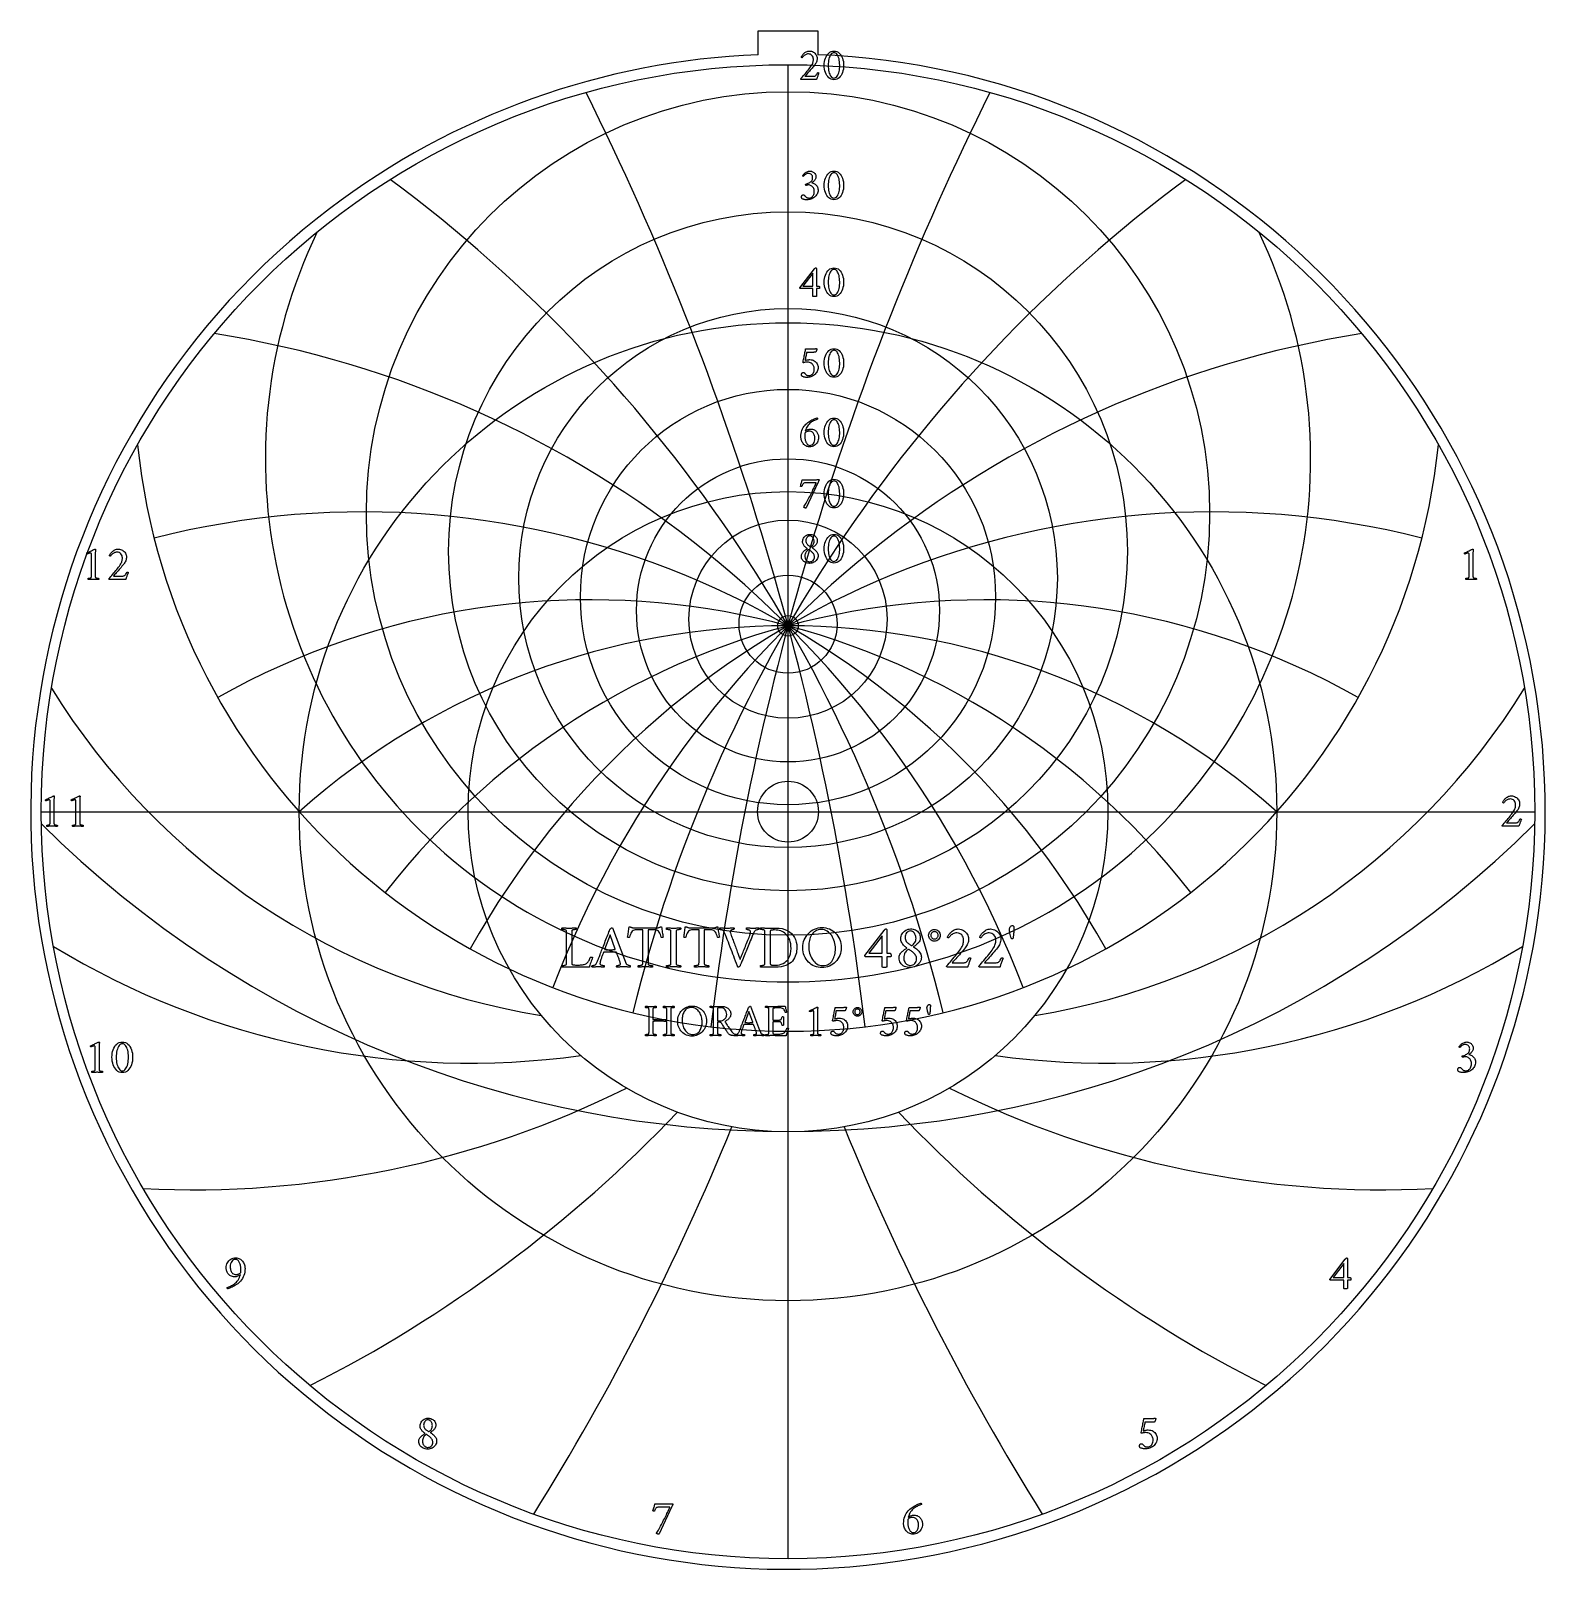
# Model space of a CAD drawing. Header units: millimetres. Extents: x -32.4 to 32.3, y -32.4 to 33.4.
import ezdxf

# ---------------------------------------------------------------- set-up
doc = ezdxf.new("R2010")
doc.units = ezdxf.units.MM
for name, color, linetype in [('CUT_INNER', 6, 'Continuous'), ('CUT_OUTER', 1, 'Continuous'), ('ENGRAVE', 7, 'Continuous'), ('ENGRAVE_FINE', 8, 'Continuous'), ('TEXT', 5, 'Continuous')]:
    doc.layers.add(name, color=color, linetype=linetype)

msp = doc.modelspace()

# ---------------------------------------------------------------- linework, layer by layer
at = {"layer": 'CUT_INNER'}
msp.add_circle((0, 0), 1.3, dxfattribs=at)
at = {"layer": 'CUT_OUTER'}
for points in [[(-1.2775, 33.35), (1.2775, 33.35), (1.2775, 32.3246)], [(-1.2775, 32.3246), (-1.2775, 33.35)]]:
    msp.add_lwpolyline(points, dxfattribs=at)
for centre, radius, start, end in [((-0.0002, -0.0001), 32.35, 127.265232, 87.736447), ((-0.0008, 0.0014), 32.3484, 92.26192, 127.26607)]:
    msp.add_arc(centre, radius, start, end, dxfattribs=at)
at = {"layer": 'ENGRAVE'}
for points in [[(0, -31.9), (0, 31.9)], [(-31.9, 0), (31.9, 0)], [(0, -31.9), (0, -13.6687)]]:
    msp.add_lwpolyline(points, dxfattribs=at)
for centre, radius in [((0, 0), 31.9), ((0, 12.734), 18.0113), ((0, 11.1213), 14.4971), ((0, 9.979), 11.5063), ((0, 0), 20.8814), ((0, 9.1663), 8.8686), ((0, 8.5983), 6.4711), ((0, 0), 13.6687), ((0, 8.2228), 4.2332), ((0, 8.0087), 2.0933), ((0, 7.9391), 0.438)]:
    msp.add_circle(centre, radius, dxfattribs=at)
for centre, radius, start, end in [((0, 15.0618), 22.3266, 154.241942, 25.758058), ((0, 18.5611), 27.9383, 185.946841, 354.053159), ((0, -23.4917), 31.4308, 48.366667, 131.633333), ((0, -23.4917), 31.4308, 48.366667, 131.633333), ((-5.6867, 21.2232), 30.3117, 211.753225, 260.776305), ((5.6867, 21.2232), 30.3117, 279.223695, 328.246775), ((-13.581, 23.5229), 34.2608, 238.706332, 277.924797), ((13.581, 23.5229), 34.2608, 262.075203, 301.293668), ((-25.3894, 25.3894), 41.5364, 267.026182, 296.44003), ((25.3894, 25.3894), 41.5364, 243.55997, 272.973818), ((-46.3587, 26.7652), 57.459, 296.833774, 316.443006), ((46.3587, 26.7652), 57.459, 223.556994, 243.166226), ((-103.0344, 27.608), 108.6937, 327.997613, 337.802229), ((103.0344, 27.608), 108.6937, 202.197771, 212.002387)]:
    msp.add_arc(centre, radius, start, end, dxfattribs=at)
at = {"layer": 'ENGRAVE_FINE'}
for centre, radius, start, end in [((-117.3013, -23.4917), 121.4393, 6.766885, 26.508676), ((-117.3013, -23.4917), 121.4393, 6.766885, 26.508676), ((117.3013, -23.4917), 121.4393, 153.491324, 173.233115), ((117.3013, -23.4917), 121.4393, 153.491324, 173.233115), ((-54.4397, -23.4917), 62.8616, 13.722538, 53.435795), ((-54.4397, -23.4917), 62.8616, 13.722538, 53.435795), ((54.4397, -23.4917), 62.8616, 126.564205, 166.277462), ((54.4397, -23.4917), 62.8616, 126.564205, 166.277462), ((-31.4308, -23.4917), 44.4499, 21.07434, 81.043971), ((-31.4308, -23.4917), 44.4499, 21.07434, 81.043971), ((31.4308, -23.4917), 44.4499, 98.956029, 158.92566), ((31.4308, -23.4917), 44.4499, 98.956029, 158.92566), ((-18.1466, -23.4917), 36.2932, 29.070027, 104.247805), ((-18.1466, -23.4917), 36.2932, 29.070027, 104.247805), ((18.1466, -23.4917), 36.2932, 75.752195, 150.929973), ((18.1466, -23.4917), 36.2932, 75.752195, 150.929973), ((-8.4219, -23.4917), 32.5396, 38.026076, 119.324491), ((-8.4219, -23.4917), 32.5396, 38.026076, 119.324491), ((8.4219, -23.4917), 32.5396, 60.675509, 141.973924), ((8.4219, -23.4917), 32.5396, 60.675509, 141.973924), ((0, 31.6445), 45.3003, 225.243487, 314.756513)]:
    msp.add_arc(centre, radius, start, end, dxfattribs=at)
at = {"layer": 'TEXT'}
for points in [[(1.3191, 31.5509), (1.3093, 31.5268), (1.2992, 31.5011), (1.2889, 31.4738), (1.2783, 31.445), (1.2679, 31.4159), (1.2579, 31.3879), (1.2485, 31.361), (1.2395, 31.3352), (1.2315, 31.312), (1.2249, 31.293), (1.2198, 31.278), (1.2162, 31.2672), (0.5595, 31.2672), (0.5565, 31.2695), (0.5534, 31.2723), (0.5502, 31.2758), (0.5469, 31.2799), (0.5439, 31.2841), (0.5418, 31.2879), (0.5405, 31.2913), (0.5401, 31.2944), (0.5802, 31.3396), (0.6207, 31.3857), (0.6617, 31.4329), (0.7033, 31.4809), (0.7446, 31.5294), (0.7849, 31.5776), (0.8242, 31.6255), (0.8626, 31.6733), (0.8991, 31.7199), (0.933, 31.7646), (0.9642, 31.8073), (0.9927, 31.8481), (1.0193, 31.8895), (1.0406, 31.9283), (1.0567, 31.9643), (1.0675, 31.9977), (1.0748, 32.0301), (1.0799, 32.0633), (1.083, 32.0971), (1.0841, 32.1318), (1.0803, 32.1784), (1.0692, 32.2211), (1.0507, 32.26), (1.0248, 32.2949), (0.9932, 32.3238), (0.9575, 32.3445), (0.9179, 32.3569), (0.8742, 32.361), (0.8376, 32.3589), (0.8033, 32.3527), (0.7715, 32.3424), (0.7421, 32.328), (0.7153, 32.3111), (0.6911, 32.2935), (0.6696, 32.2752), (0.6508, 32.2561), (0.6348, 32.2379), (0.6217, 32.2221), (0.6115, 32.2087), (0.6042, 32.1978), (0.5983, 32.1986), (0.5923, 32.201), (0.5862, 32.2049), (0.5799, 32.2104), (0.5744, 32.2163), (0.5704, 32.2214), (0.5681, 32.2256), (0.5673, 32.2289), (0.5715, 32.2392), (0.5782, 32.2524), (0.5875, 32.2688), (0.5993, 32.2881), (0.6137, 32.3093), (0.6307, 32.3309), (0.6502, 32.353), (0.6722, 32.3756), (0.6964, 32.3975), (0.7225, 32.4178), (0.7503, 32.4364), (0.78, 32.4533), (0.8115, 32.4673), (0.8448, 32.4773), (0.88, 32.4833), (0.917, 32.4853), (0.9616, 32.4825), (1.0042, 32.4739), (1.0446, 32.4597), (1.0831, 32.4397), (1.1185, 32.4152), (1.1501, 32.3875), (1.1778, 32.3564), (1.2016, 32.3221), (1.2207, 32.2856), (1.2344, 32.2478), (1.2426, 32.2089), (1.2453, 32.1687), (1.2435, 32.1285), (1.238, 32.0895), (1.2289, 32.0517), (1.2162, 32.0152), (1.2003, 31.9799), (1.1817, 31.9457), (1.1604, 31.9128), (1.1365, 31.8811), (1.1026, 31.8397), (1.0668, 31.7969), (1.0292, 31.7527), (0.9898, 31.7073), (0.9501, 31.6619), (0.9114, 31.6179), (0.8738, 31.5754), (0.8373, 31.5344), (0.8032, 31.4961), (0.7727, 31.4618), (0.7459, 31.4315), (0.7227, 31.4052), (1.0996, 31.4052), (1.1265, 31.4074), (1.1508, 31.4142), (1.1726, 31.4254), (1.1919, 31.4411), (1.2095, 31.4614), (1.2266, 31.4865), (1.2431, 31.5163), (1.2589, 31.5509), (1.2617, 31.556), (1.2662, 31.5596), (1.2724, 31.5618), (1.2803, 31.5625), (1.2837, 31.5623), (1.288, 31.5616), (1.2934, 31.5603), (1.2997, 31.5586), (1.306, 31.5567), (1.3114, 31.5548), (1.3157, 31.5528), (1.3191, 31.5509)], [(1.9622, 32.4834), (2.0266, 32.4782), (2.0858, 32.4625), (2.1397, 32.4364), (2.1885, 32.3999), (2.2318, 32.3546), (2.2696, 32.3025), (2.3018, 32.2434), (2.3284, 32.1774), (2.3492, 32.1063), (2.3641, 32.0319), (2.373, 31.9543), (2.376, 31.8734), (2.3729, 31.7924), (2.3638, 31.7148), (2.3487, 31.6404), (2.3274, 31.5693), (2.3004, 31.5033), (2.2679, 31.444), (2.23, 31.3916), (2.1866, 31.3459), (2.1379, 31.3089), (2.0843, 31.2825), (2.0257, 31.2667), (1.9622, 31.2614), (1.9002, 31.2667), (1.8427, 31.2825), (1.7895, 31.3089), (1.7407, 31.3459), (1.6968, 31.3916), (1.6584, 31.444), (1.6254, 31.5033), (1.5979, 31.5693), (1.5762, 31.6404), (1.5608, 31.7148), (1.5515, 31.7924), (1.5484, 31.8734), (1.5514, 31.9543), (1.5605, 32.0319), (1.5757, 32.1063), (1.5969, 32.1774), (1.624, 32.2434), (1.6567, 32.3025), (1.6949, 32.3546), (1.7388, 32.3999), (1.7877, 32.4364), (1.8412, 32.4625), (1.8994, 32.4782), (1.9622, 32.4834)], [(1.9719, 32.4135), (1.9335, 32.4089), (1.8978, 32.3952), (1.865, 32.3725), (1.8349, 32.3406), (1.8079, 32.3011), (1.7842, 32.2554), (1.7637, 32.2035), (1.7465, 32.1454), (1.7329, 32.0825), (1.7232, 32.0162), (1.7174, 31.9465), (1.7154, 31.8734), (1.7174, 31.8011), (1.7232, 31.7318), (1.7329, 31.6656), (1.7465, 31.6024), (1.7635, 31.5438), (1.7832, 31.4914), (1.8057, 31.4452), (1.831, 31.4052), (1.8588, 31.3729), (1.8886, 31.3498), (1.9205, 31.336), (1.9544, 31.3313), (1.9953, 31.3361), (2.0326, 31.3503), (2.0662, 31.374), (2.0962, 31.4071), (2.1226, 31.4482), (2.1455, 31.4955), (2.1649, 31.5492), (2.1807, 31.6092), (2.1931, 31.6736), (2.2019, 31.7408), (2.2071, 31.8106), (2.2089, 31.8831), (2.207, 31.956), (2.2014, 32.0251), (2.192, 32.0905), (2.1788, 32.1522), (2.1623, 32.2089), (2.1428, 32.2595), (2.1205, 32.3041), (2.0952, 32.3425), (2.0675, 32.3736), (2.0377, 32.3957), (2.0058, 32.409), (1.9719, 32.4135)], [(0.9461, 27.3584), (0.971, 27.3566), (0.9971, 27.3513), (1.0244, 27.3425), (1.053, 27.3302), (1.0811, 27.3145), (1.1071, 27.2955), (1.1311, 27.2732), (1.153, 27.2477), (1.1713, 27.219), (1.1843, 27.1874), (1.1922, 27.1529), (1.1948, 27.1155), (1.1929, 27.086), (1.1873, 27.0577), (1.1778, 27.0307), (1.1647, 27.0048), (1.1489, 26.9804), (1.1316, 26.9577), (1.1129, 26.9367), (1.0928, 26.9174), (1.0725, 26.8999), (1.0532, 26.8844), (1.0351, 26.8708), (1.018, 26.8591), (1.0457, 26.8534), (1.0743, 26.844), (1.104, 26.8311), (1.1346, 26.8144), (1.1645, 26.7942), (1.1921, 26.7705), (1.2174, 26.7432), (1.2404, 26.7124), (1.2596, 26.6781), (1.2732, 26.6403), (1.2814, 26.599), (1.2842, 26.5541), (1.2815, 26.5067), (1.2737, 26.4616), (1.2607, 26.4188), (1.2424, 26.3783), (1.2198, 26.3404), (1.1938, 26.3054), (1.1644, 26.2734), (1.1316, 26.2442), (1.0961, 26.2182), (1.0586, 26.1954), (1.0189, 26.1759), (0.9772, 26.1597), (0.9342, 26.147), (0.8907, 26.1379), (0.8468, 26.1324), (0.8024, 26.1306), (0.7827, 26.1312), (0.7608, 26.1332), (0.7366, 26.1366), (0.7101, 26.1413), (0.6831, 26.1474), (0.6574, 26.1551), (0.633, 26.1644), (0.61, 26.1753), (0.6056, 26.1791), (0.6003, 26.185), (0.594, 26.1927), (0.5867, 26.2025), (0.5799, 26.2133), (0.5751, 26.2243), (0.5721, 26.2356), (0.5712, 26.2471), (0.5727, 26.2666), (0.5772, 26.2841), (0.5848, 26.2996), (0.5955, 26.3132), (0.608, 26.3242), (0.6214, 26.3321), (0.6357, 26.3369), (0.6508, 26.3384), (0.6692, 26.3366), (0.6855, 26.3309), (0.6998, 26.3215), (0.712, 26.3083), (0.7232, 26.2937), (0.7346, 26.2799), (0.7461, 26.267), (0.7577, 26.2549), (0.7719, 26.2423), (0.7875, 26.2318), (0.8045, 26.2234), (0.8228, 26.217), (0.8416, 26.2124), (0.8604, 26.209), (0.879, 26.207), (0.8975, 26.2063), (0.9229, 26.2081), (0.9483, 26.2134), (0.9739, 26.2222), (0.9995, 26.2345), (1.0242, 26.2509), (1.0469, 26.2719), (1.0675, 26.2975), (1.086, 26.3278), (1.1013, 26.363), (1.1122, 26.4038), (1.1188, 26.45), (1.121, 26.5016), (1.1188, 26.5393), (1.1122, 26.5747), (1.1013, 26.6078), (1.086, 26.6386), (1.0672, 26.6667), (1.0459, 26.6918), (1.0221, 26.7138), (0.9957, 26.7328), (0.9675, 26.7481), (0.9386, 26.7591), (0.9088, 26.7656), (0.8781, 26.7678), (0.8625, 26.7672), (0.8468, 26.7654), (0.8309, 26.7623), (0.815, 26.7581), (0.7999, 26.7536), (0.7866, 26.7498), (0.7751, 26.7468), (0.7654, 26.7445), (0.7603, 26.7526), (0.7567, 26.7615), (0.7545, 26.7711), (0.7538, 26.7814), (0.754, 26.7877), (0.7548, 26.7931), (0.756, 26.7974), (0.7577, 26.8008), (0.7951, 26.8107), (0.8315, 26.8227), (0.8669, 26.8369), (0.9014, 26.8533), (0.9338, 26.872), (0.9629, 26.8933), (0.9887, 26.9172), (1.0112, 26.9436), (1.0295, 26.9729), (1.0425, 27.0055), (1.0504, 27.0414), (1.053, 27.0806), (1.0497, 27.1169), (1.0399, 27.15), (1.0235, 27.18), (1.0005, 27.2069), (0.9725, 27.229), (0.9408, 27.2447), (0.9054, 27.2542), (0.8665, 27.2574), (0.8373, 27.2556), (0.8101, 27.2503), (0.7849, 27.2415), (0.7616, 27.2292), (0.7404, 27.215), (0.7215, 27.2005), (0.7049, 27.1858), (0.6906, 27.1709), (0.6786, 27.1573), (0.6685, 27.1464), (0.6606, 27.1383), (0.6547, 27.133), (0.6508, 27.1339), (0.6469, 27.1364), (0.643, 27.1407), (0.6392, 27.1466), (0.6358, 27.1534), (0.6333, 27.1602), (0.6319, 27.167), (0.6314, 27.1738), (0.647, 27.196), (0.6647, 27.2178), (0.6844, 27.2392), (0.7062, 27.2603), (0.7299, 27.2803), (0.7555, 27.2986), (0.7829, 27.3153), (0.8121, 27.3302), (0.843, 27.3425), (0.8757, 27.3513), (0.9101, 27.3566), (0.9461, 27.3584)], [(1.9622, 27.3564), (2.0266, 27.3512), (2.0858, 27.3356), (2.1397, 27.3095), (2.1885, 27.2729), (2.2318, 27.2277), (2.2696, 27.1755), (2.3018, 27.1165), (2.3284, 27.0505), (2.3492, 26.9794), (2.3641, 26.905), (2.373, 26.8274), (2.376, 26.7464), (2.3729, 26.6655), (2.3638, 26.5878), (2.3487, 26.5135), (2.3274, 26.4424), (2.3004, 26.3763), (2.2679, 26.3171), (2.23, 26.2646), (2.1866, 26.219), (2.1379, 26.182), (2.0843, 26.1556), (2.0257, 26.1397), (1.9622, 26.1345), (1.9002, 26.1397), (1.8427, 26.1556), (1.7895, 26.182), (1.7407, 26.219), (1.6968, 26.2646), (1.6584, 26.3171), (1.6254, 26.3763), (1.5979, 26.4424), (1.5762, 26.5135), (1.5608, 26.5878), (1.5515, 26.6655), (1.5484, 26.7464), (1.5514, 26.8274), (1.5605, 26.905), (1.5757, 26.9794), (1.5969, 27.0505), (1.624, 27.1165), (1.6567, 27.1755), (1.6949, 27.2277), (1.7388, 27.2729), (1.7877, 27.3095), (1.8412, 27.3356), (1.8994, 27.3512), (1.9622, 27.3564)], [(1.9719, 27.2865), (1.9335, 27.282), (1.8978, 27.2683), (1.865, 27.2455), (1.8349, 27.2137), (1.8079, 27.1741), (1.7842, 27.1284), (1.7637, 27.0765), (1.7465, 27.0184), (1.7329, 26.9555), (1.7232, 26.8892), (1.7174, 26.8195), (1.7154, 26.7464), (1.7174, 26.6741), (1.7232, 26.6048), (1.7329, 26.5386), (1.7465, 26.4754), (1.7635, 26.4168), (1.7832, 26.3644), (1.8057, 26.3182), (1.831, 26.2782), (1.8588, 26.2459), (1.8886, 26.2229), (1.9205, 26.209), (1.9544, 26.2044), (1.9953, 26.2091), (2.0326, 26.2233), (2.0662, 26.247), (2.0962, 26.2802), (2.1226, 26.3212), (2.1455, 26.3686), (2.1649, 26.4222), (2.1807, 26.4822), (2.1931, 26.5467), (2.2019, 26.6138), (2.2071, 26.6837), (2.2089, 26.7561), (2.207, 26.8291), (2.2014, 26.8982), (2.192, 26.9636), (2.1788, 27.0252), (2.1623, 27.0819), (2.1428, 27.1325), (2.1205, 27.1771), (2.0952, 27.2156), (2.0675, 27.2466), (2.0377, 27.2688), (2.0058, 27.2821), (1.9719, 27.2865)], [(1.1812, 23.2293), (1.1884, 23.2285), (1.1945, 23.2263), (1.1996, 23.2227), (1.2035, 23.2176), (1.2065, 23.2118), (1.2086, 23.2059), (1.2099, 23.2001), (1.2103, 23.1943), (1.2103, 22.4463), (1.323, 22.4463), (1.3277, 22.4449), (1.3322, 22.4405), (1.3365, 22.4332), (1.3405, 22.423), (1.3439, 22.4109), (1.3463, 22.3978), (1.3478, 22.3837), (1.3483, 22.3686), (1.3479, 22.3587), (1.3468, 22.3502), (1.345, 22.3431), (1.3424, 22.3375), (1.2103, 22.3375), (1.2103, 22.0053), (1.2095, 22.005), (1.2072, 22.0041), (1.2032, 22.0026), (1.1977, 22.0005), (1.1887, 21.9983), (1.1741, 21.9968), (1.1542, 21.9959), (1.1287, 21.9956), (1.099, 21.9966), (1.0777, 21.9995), (1.065, 22.0044), (1.0607, 22.0112), (1.0607, 22.3375), (0.5265, 22.3375), (0.5219, 22.3408), (0.518, 22.3446), (0.5146, 22.349), (0.5119, 22.354), (0.5098, 22.3592), (0.5083, 22.364), (0.5074, 22.3684), (0.5071, 22.3725), (1.1248, 23.1807), (1.1302, 23.1869), (1.1365, 23.194), (1.1438, 23.202), (1.152, 23.2108), (1.1604, 23.2189), (1.1681, 23.2246), (1.175, 23.2281), (1.1812, 23.2293)], [(1.0607, 23.002), (0.6353, 22.4463), (1.0607, 22.4463)], [(1.9622, 23.2234), (2.0266, 23.2182), (2.0858, 23.2025), (2.1397, 23.1764), (2.1885, 23.1399), (2.2318, 23.0947), (2.2696, 23.0425), (2.3018, 22.9834), (2.3284, 22.9174), (2.3492, 22.8464), (2.3641, 22.772), (2.373, 22.6943), (2.376, 22.6134), (2.3729, 22.5325), (2.3638, 22.4548), (2.3487, 22.3805), (2.3274, 22.3094), (2.3004, 22.2433), (2.2679, 22.1841), (2.23, 22.1316), (2.1866, 22.0859), (2.1379, 22.049), (2.0843, 22.0226), (2.0257, 22.0067), (1.9622, 22.0014), (1.9002, 22.0067), (1.8427, 22.0226), (1.7895, 22.049), (1.7407, 22.0859), (1.6968, 22.1316), (1.6584, 22.1841), (1.6254, 22.2433), (1.5979, 22.3094), (1.5762, 22.3805), (1.5608, 22.4548), (1.5515, 22.5325), (1.5484, 22.6134), (1.5514, 22.6943), (1.5605, 22.772), (1.5757, 22.8464), (1.5969, 22.9174), (1.624, 22.9834), (1.6567, 23.0425), (1.6949, 23.0947), (1.7388, 23.1399), (1.7877, 23.1764), (1.8412, 23.2025), (1.8994, 23.2182), (1.9622, 23.2234)], [(1.9719, 23.1535), (1.9335, 23.1489), (1.8978, 23.1353), (1.865, 23.1125), (1.8349, 23.0806), (1.8079, 23.0411), (1.7842, 22.9954), (1.7637, 22.9435), (1.7465, 22.8854), (1.7329, 22.8225), (1.7232, 22.7562), (1.7174, 22.6865), (1.7154, 22.6134), (1.7174, 22.5411), (1.7232, 22.4718), (1.7329, 22.4056), (1.7465, 22.3424), (1.7635, 22.2838), (1.7832, 22.2314), (1.8057, 22.1852), (1.831, 22.1452), (1.8588, 22.1129), (1.8886, 22.0898), (1.9205, 22.076), (1.9544, 22.0714), (1.9953, 22.0761), (2.0326, 22.0903), (2.0662, 22.114), (2.0962, 22.1471), (2.1226, 22.1882), (2.1455, 22.2355), (2.1649, 22.2892), (2.1807, 22.3492), (2.1931, 22.4137), (2.2019, 22.4808), (2.2071, 22.5506), (2.2089, 22.6231), (2.207, 22.696), (2.2014, 22.7652), (2.192, 22.8306), (2.1788, 22.8922), (2.1623, 22.9489), (2.1428, 22.9995), (2.1205, 23.0441), (2.0952, 23.0826), (2.0675, 23.1136), (2.0377, 23.1358), (2.0058, 23.1491), (1.9719, 23.1535)], [(0.9286, 19.3068), (0.9828, 19.3036), (1.0328, 19.2942), (1.0785, 19.2784), (1.12, 19.2563), (1.1571, 19.2294), (1.1897, 19.1992), (1.2178, 19.1658), (1.2414, 19.129), (1.2601, 19.0904), (1.2735, 19.0511), (1.2815, 19.0112), (1.2842, 18.9707), (1.2815, 18.9233), (1.2737, 18.8782), (1.2607, 18.8354), (1.2424, 18.7949), (1.2198, 18.757), (1.1938, 18.722), (1.1644, 18.69), (1.1316, 18.6608), (1.0961, 18.6348), (1.0586, 18.612), (1.0189, 18.5925), (0.9772, 18.5763), (0.9342, 18.5636), (0.8907, 18.5545), (0.8468, 18.549), (0.8024, 18.5472), (0.7827, 18.5478), (0.7608, 18.5499), (0.7366, 18.5532), (0.7101, 18.5579), (0.6831, 18.564), (0.6574, 18.5717), (0.633, 18.581), (0.61, 18.5919), (0.6056, 18.5958), (0.6003, 18.6016), (0.594, 18.6093), (0.5867, 18.6191), (0.5799, 18.6299), (0.5751, 18.6409), (0.5721, 18.6522), (0.5712, 18.6637), (0.5727, 18.6832), (0.5772, 18.7007), (0.5848, 18.7162), (0.5955, 18.7298), (0.608, 18.7408), (0.6214, 18.7487), (0.6357, 18.7535), (0.6508, 18.7551), (0.6692, 18.7532), (0.6855, 18.7475), (0.6998, 18.7381), (0.712, 18.7249), (0.7232, 18.7103), (0.7346, 18.6965), (0.7461, 18.6836), (0.7577, 18.6715), (0.7719, 18.659), (0.7875, 18.6484), (0.8045, 18.64), (0.8228, 18.6336), (0.8416, 18.629), (0.8604, 18.6256), (0.879, 18.6236), (0.8975, 18.6229), (0.9229, 18.6247), (0.9483, 18.63), (0.9739, 18.6388), (0.9995, 18.6511), (1.0242, 18.6675), (1.0469, 18.6885), (1.0675, 18.7141), (1.086, 18.7444), (1.1013, 18.7796), (1.1122, 18.8204), (1.1188, 18.8666), (1.121, 18.9182), (1.1191, 18.9487), (1.1134, 18.9797), (1.104, 19.0113), (1.0908, 19.0436), (1.0735, 19.0749), (1.0518, 19.1038), (1.0255, 19.1302), (0.9947, 19.1543), (0.9589, 19.1743), (0.9175, 19.1885), (0.8705, 19.1971), (0.8179, 19.1999), (0.801, 19.1994), (0.7815, 19.1978), (0.7592, 19.195), (0.7344, 19.1912), (0.71, 19.1866), (0.6892, 19.1817), (0.6721, 19.1764), (0.6586, 19.1708), (0.6557, 19.1713), (0.653, 19.173), (0.6504, 19.1757), (0.6479, 19.1795), (0.6458, 19.184), (0.6443, 19.1885), (0.6434, 19.1932), (0.643, 19.198), (0.6537, 19.2514), (0.6644, 19.3049), (0.6751, 19.3583), (0.6858, 19.4117), (0.6963, 19.4642), (0.7064, 19.5149), (0.7162, 19.5638), (0.7256, 19.6108), (0.7343, 19.6548), (0.7419, 19.6946), (0.7484, 19.7301), (0.7538, 19.7614), (1.0335, 19.7614), (1.0531, 19.7616), (1.0729, 19.7624), (1.0929, 19.7636), (1.1132, 19.7653), (1.1327, 19.7673), (1.1506, 19.7694), (1.1667, 19.7717), (1.1812, 19.774), (1.1931, 19.7761), (1.2016, 19.7777), (1.2067, 19.7786), (1.2084, 19.7789), (1.2131, 19.7761), (1.2174, 19.7735), (1.2213, 19.7712), (1.2249, 19.7692), (1.2279, 19.767), (1.23, 19.7643), (1.2313, 19.7612), (1.2317, 19.7575), (1.2313, 19.7534), (1.23, 19.7471), (1.2279, 19.7384), (1.2249, 19.7274), (1.2211, 19.715), (1.2166, 19.7019), (1.2114, 19.6882), (1.2055, 19.674), (1.1989, 19.6599), (1.1916, 19.6468), (1.1838, 19.6346), (1.1754, 19.6235), (1.155, 19.6215), (1.1326, 19.6196), (1.1083, 19.6176), (1.0821, 19.6157), (1.0537, 19.614), (1.0229, 19.6128), (0.9896, 19.612), (0.9539, 19.6118), (0.7946, 19.6118), (0.7859, 19.5689), (0.7773, 19.5256), (0.7689, 19.4819), (0.7606, 19.4379), (0.7523, 19.3943), (0.7438, 19.3517), (0.7353, 19.3103), (0.7266, 19.2699), (0.7475, 19.2773), (0.7715, 19.2842), (0.7985, 19.2905), (0.8286, 19.2961), (0.8585, 19.3008), (0.8852, 19.3041), (0.9085, 19.3061), (0.9286, 19.3068)], [(1.9622, 19.7731), (2.0266, 19.7678), (2.0858, 19.7522), (2.1397, 19.7261), (2.1885, 19.6895), (2.2318, 19.6443), (2.2696, 19.5921), (2.3018, 19.5331), (2.3284, 19.4671), (2.3492, 19.396), (2.3641, 19.3216), (2.373, 19.244), (2.376, 19.163), (2.3729, 19.0821), (2.3638, 19.0045), (2.3487, 18.9301), (2.3274, 18.859), (2.3004, 18.7929), (2.2679, 18.7337), (2.23, 18.6812), (2.1866, 18.6356), (2.1379, 18.5986), (2.0843, 18.5722), (2.0257, 18.5563), (1.9622, 18.5511), (1.9002, 18.5563), (1.8427, 18.5722), (1.7895, 18.5986), (1.7407, 18.6356), (1.6968, 18.6812), (1.6584, 18.7337), (1.6254, 18.7929), (1.5979, 18.859), (1.5762, 18.9301), (1.5608, 19.0045), (1.5515, 19.0821), (1.5484, 19.163), (1.5514, 19.244), (1.5605, 19.3216), (1.5757, 19.396), (1.5969, 19.4671), (1.624, 19.5331), (1.6567, 19.5921), (1.6949, 19.6443), (1.7388, 19.6895), (1.7877, 19.7261), (1.8412, 19.7522), (1.8994, 19.7678), (1.9622, 19.7731)], [(1.9719, 19.7031), (1.9335, 19.6986), (1.8978, 19.6849), (1.865, 19.6621), (1.8349, 19.6303), (1.8079, 19.5907), (1.7842, 19.545), (1.7637, 19.4931), (1.7465, 19.435), (1.7329, 19.3721), (1.7232, 19.3058), (1.7174, 19.2361), (1.7154, 19.163), (1.7174, 19.0907), (1.7232, 19.0215), (1.7329, 18.9552), (1.7465, 18.892), (1.7635, 18.8334), (1.7832, 18.781), (1.8057, 18.7348), (1.831, 18.6948), (1.8588, 18.6625), (1.8886, 18.6395), (1.9205, 18.6256), (1.9544, 18.621), (1.9953, 18.6257), (2.0326, 18.6399), (2.0662, 18.6636), (2.0962, 18.6968), (2.1226, 18.7378), (2.1455, 18.7852), (2.1649, 18.8388), (2.1807, 18.8988), (2.1931, 18.9633), (2.2019, 19.0304), (2.2071, 19.1003), (2.2089, 19.1727), (2.207, 19.2457), (2.2014, 19.3148), (2.192, 19.3802), (2.1788, 19.4418), (2.1623, 19.4985), (2.1428, 19.5492), (2.1205, 19.5937), (2.0952, 19.6322), (2.0675, 19.6632), (2.0377, 19.6854), (2.0058, 19.6987), (1.9719, 19.7031)], [(0.9597, 16.3412), (1.0073, 16.3389), (1.0508, 16.332), (1.0903, 16.3205), (1.1258, 16.3043), (1.1576, 16.2846), (1.186, 16.2623), (1.2111, 16.2375), (1.2327, 16.2101), (1.2512, 16.1811), (1.2669, 16.1513), (1.2798, 16.1208), (1.29, 16.0896), (1.2976, 16.0589), (1.3031, 16.0297), (1.3064, 16.002), (1.3075, 15.976), (1.3042, 15.9244), (1.2946, 15.8747), (1.2785, 15.8268), (1.256, 15.7807), (1.2281, 15.7378), (1.1958, 15.6992), (1.1591, 15.6649), (1.118, 15.635), (1.0734, 15.6108), (1.026, 15.5935), (0.9758, 15.5831), (0.9228, 15.5797), (0.8811, 15.582), (0.8415, 15.5891), (0.8039, 15.601), (0.7684, 15.6176), (0.7351, 15.638), (0.7045, 15.6615), (0.6764, 15.688), (0.6508, 15.7176), (0.6279, 15.7496), (0.6078, 15.7834), (0.5905, 15.8191), (0.576, 15.8565), (0.5645, 15.8948), (0.5564, 15.933), (0.5514, 15.9711), (0.5498, 16.009), (0.5527, 16.0809), (0.5615, 16.1508), (0.576, 16.2188), (0.5964, 16.2849), (0.6224, 16.3479), (0.6537, 16.4068), (0.6904, 16.4616), (0.7324, 16.5122), (0.7677, 16.5484), (0.8055, 16.5831), (0.8459, 16.6164), (0.8888, 16.6482), (0.9332, 16.6782), (0.9782, 16.706), (1.0236, 16.7316), (1.0695, 16.755), (1.1148, 16.7758), (1.1586, 16.7934), (1.2008, 16.8078), (1.2414, 16.8191), (1.2476, 16.8177), (1.2526, 16.8136), (1.2563, 16.8066), (1.2589, 16.7968), (1.2606, 16.7864), (1.2618, 16.7776), (1.2625, 16.7704), (1.2628, 16.7647), (1.2316, 16.7541), (1.1984, 16.7414), (1.1632, 16.7269), (1.1258, 16.7103), (1.0874, 16.6914), (1.0488, 16.6695), (1.0102, 16.6448), (0.9714, 16.6171), (0.9335, 16.5861), (0.8975, 16.5513), (0.8635, 16.5127), (0.8315, 16.4704), (0.8022, 16.4239), (0.7766, 16.3726), (0.7546, 16.3165), (0.7363, 16.2557), (0.7623, 16.275), (0.7897, 16.2919), (0.8186, 16.3066), (0.849, 16.3189), (0.8792, 16.3287), (0.9077, 16.3356), (0.9346, 16.3398), (0.9597, 16.3412)], [(1.9622, 16.8075), (2.0266, 16.8023), (2.0858, 16.7866), (2.1397, 16.7605), (2.1885, 16.7239), (2.2318, 16.6787), (2.2696, 16.6266), (2.3018, 16.5675), (2.3284, 16.5015), (2.3492, 16.4304), (2.3641, 16.356), (2.373, 16.2784), (2.376, 16.1975), (2.3729, 16.1165), (2.3638, 16.0389), (2.3487, 15.9645), (2.3274, 15.8934), (2.3004, 15.8274), (2.2679, 15.7681), (2.23, 15.7157), (2.1866, 15.67), (2.1379, 15.633), (2.0843, 15.6066), (2.0257, 15.5908), (1.9622, 15.5855), (1.9002, 15.5908), (1.8427, 15.6066), (1.7895, 15.633), (1.7407, 15.67), (1.6968, 15.7157), (1.6584, 15.7681), (1.6254, 15.8274), (1.5979, 15.8934), (1.5762, 15.9645), (1.5608, 16.0389), (1.5515, 16.1165), (1.5484, 16.1975), (1.5514, 16.2784), (1.5605, 16.356), (1.5757, 16.4304), (1.5969, 16.5015), (1.624, 16.5675), (1.6567, 16.6266), (1.6949, 16.6787), (1.7388, 16.7239), (1.7877, 16.7605), (1.8412, 16.7866), (1.8994, 16.8023), (1.9622, 16.8075)], [(1.9719, 16.7375), (1.9335, 16.733), (1.8978, 16.7193), (1.865, 16.6966), (1.8349, 16.6647), (1.8079, 16.6252), (1.7842, 16.5795), (1.7637, 16.5275), (1.7465, 16.4694), (1.7329, 16.4066), (1.7232, 16.3403), (1.7174, 16.2706), (1.7154, 16.1975), (1.7174, 16.1252), (1.7232, 16.0559), (1.7329, 15.9897), (1.7465, 15.9265), (1.7635, 15.8679), (1.7832, 15.8155), (1.8057, 15.7693), (1.831, 15.7293), (1.8588, 15.697), (1.8886, 15.6739), (1.9205, 15.6601), (1.9544, 15.6554), (1.9953, 15.6602), (2.0326, 15.6744), (2.0662, 15.6981), (2.0962, 15.7312), (2.1226, 15.7722), (2.1455, 15.8196), (2.1649, 15.8733), (2.1807, 15.9333), (2.1931, 15.9977), (2.2019, 16.0649), (2.2071, 16.1347), (2.2089, 16.2072), (2.207, 16.2801), (2.2014, 16.3492), (2.192, 16.4146), (2.1788, 16.4762), (2.1623, 16.533), (2.1428, 16.5836), (2.1205, 16.6281), (2.0952, 16.6666), (2.0675, 16.6977), (2.0377, 16.7198), (2.0058, 16.7331), (1.9719, 16.7375)], [(0.7208, 16.1722), (0.7189, 16.1565), (0.7174, 16.1406), (0.716, 16.1245), (0.7149, 16.1081), (0.7141, 16.0916), (0.7135, 16.0751), (0.7131, 16.0586), (0.713, 16.042), (0.7138, 16.0096), (0.7164, 15.9765), (0.7206, 15.9426), (0.7266, 15.908), (0.7343, 15.8736), (0.7438, 15.8405), (0.7552, 15.8086), (0.7684, 15.7778), (0.7833, 15.7491), (0.8002, 15.7232), (0.8188, 15.7001), (0.8393, 15.6797), (0.8615, 15.6631), (0.8854, 15.6513), (0.911, 15.6442), (0.9383, 15.6418), (0.9819, 15.6472), (1.0214, 15.6632), (1.0567, 15.6899), (1.0879, 15.7273), (1.1134, 15.7727), (1.1316, 15.8235), (1.1426, 15.8796), (1.1462, 15.941), (1.1447, 15.9811), (1.1401, 16.0197), (1.1326, 16.0569), (1.1219, 16.0926), (1.108, 16.1258), (1.0906, 16.1557), (1.0697, 16.1822), (1.0452, 16.2052), (1.0169, 16.2239), (0.9845, 16.2373), (0.9479, 16.2453), (0.9073, 16.248), (0.8863, 16.2472), (0.8643, 16.2448), (0.8411, 16.2409), (0.8169, 16.2353), (0.7923, 16.2267), (0.7681, 16.2132), (0.7443, 16.1951), (0.7208, 16.1722)], [(1.1851, 14.1786), (1.2039, 14.1788), (1.2234, 14.1793), (1.2437, 14.1803), (1.2647, 14.1815), (1.2839, 14.1828), (1.2987, 14.1837), (1.3092, 14.1843), (1.3152, 14.1844), (1.3203, 14.1833), (1.324, 14.1801), (1.3262, 14.1746), (1.3269, 14.167), (1.3258, 14.1563), (1.3225, 14.1439), (1.3171, 14.1296), (1.3094, 14.1135), (1.3005, 14.0962), (1.2914, 14.0783), (1.2821, 14.0598), (1.2725, 14.0407), (0.7732, 12.9741), (0.7698, 12.9716), (0.7654, 12.9697), (0.7601, 12.9686), (0.7538, 12.9683), (0.7425, 12.969), (0.73, 12.971), (0.7163, 12.9743), (0.7013, 12.979), (0.6877, 12.9845), (0.678, 12.9904), (0.6722, 12.9966), (0.6702, 13.0033), (0.6951, 13.0421), (0.7212, 13.0848), (0.7486, 13.1315), (0.7771, 13.182), (0.8064, 13.2352), (0.8361, 13.2898), (0.8662, 13.3459), (0.8966, 13.4035), (0.9268, 13.4615), (0.9563, 13.5191), (0.9851, 13.5761), (1.0131, 13.6327), (1.0401, 13.6878), (1.0656, 13.7403), (1.0896, 13.7902), (1.1122, 13.8377), (1.133, 13.8815), (1.1516, 13.9207), (1.168, 13.9553), (1.1822, 13.9853), (1.1936, 14.0095), (1.2018, 14.0268), (1.2067, 14.0372), (1.2084, 14.0407), (0.7266, 14.0407), (0.7001, 14.0385), (0.677, 14.0319), (0.6574, 14.021), (0.6411, 14.0057), (0.627, 13.9857), (0.6139, 13.9605), (0.6018, 13.9303), (0.5906, 13.895), (0.5884, 13.8899), (0.5838, 13.8862), (0.5768, 13.884), (0.5673, 13.8833), (0.5639, 13.8836), (0.5598, 13.8843), (0.5547, 13.8855), (0.5488, 13.8872), (0.5429, 13.8891), (0.5379, 13.8911), (0.5337, 13.893), (0.5304, 13.895), (0.5428, 13.934), (0.5549, 13.9734), (0.5666, 14.0132), (0.578, 14.0533), (0.5883, 14.0914), (0.5972, 14.1249), (0.6044, 14.154), (0.61, 14.1786)], [(1.9622, 14.1942), (2.0266, 14.1889), (2.0858, 14.1733), (2.1397, 14.1472), (2.1885, 14.1106), (2.2318, 14.0654), (2.2696, 14.0132), (2.3018, 13.9542), (2.3284, 13.8882), (2.3492, 13.8171), (2.3641, 13.7427), (2.373, 13.6651), (2.376, 13.5841), (2.3729, 13.5032), (2.3638, 13.4256), (2.3487, 13.3512), (2.3274, 13.2801), (2.3004, 13.214), (2.2679, 13.1548), (2.23, 13.1023), (2.1866, 13.0567), (2.1379, 13.0197), (2.0843, 12.9933), (2.0257, 12.9775), (1.9622, 12.9722), (1.9002, 12.9775), (1.8427, 12.9933), (1.7895, 13.0197), (1.7407, 13.0567), (1.6968, 13.1023), (1.6584, 13.1548), (1.6254, 13.214), (1.5979, 13.2801), (1.5762, 13.3512), (1.5608, 13.4256), (1.5515, 13.5032), (1.5484, 13.5841), (1.5514, 13.6651), (1.5605, 13.7427), (1.5757, 13.8171), (1.5969, 13.8882), (1.624, 13.9542), (1.6567, 14.0132), (1.6949, 14.0654), (1.7388, 14.1106), (1.7877, 14.1472), (1.8412, 14.1733), (1.8994, 14.1889), (1.9622, 14.1942)], [(1.9719, 14.1242), (1.9335, 14.1197), (1.8978, 14.106), (1.865, 14.0832), (1.8349, 14.0514), (1.8079, 14.0118), (1.7842, 13.9661), (1.7637, 13.9142), (1.7465, 13.8561), (1.7329, 13.7932), (1.7232, 13.7269), (1.7174, 13.6572), (1.7154, 13.5841), (1.7174, 13.5118), (1.7232, 13.4426), (1.7329, 13.3763), (1.7465, 13.3131), (1.7635, 13.2545), (1.7832, 13.2021), (1.8057, 13.1559), (1.831, 13.1159), (1.8588, 13.0836), (1.8886, 13.0606), (1.9205, 13.0467), (1.9544, 13.0421), (1.9953, 13.0468), (2.0326, 13.0611), (2.0662, 13.0847), (2.0962, 13.1179), (2.1226, 13.1589), (2.1455, 13.2063), (2.1649, 13.2599), (2.1807, 13.3199), (2.1931, 13.3844), (2.2019, 13.4515), (2.2071, 13.5214), (2.2089, 13.5938), (2.207, 13.6668), (2.2014, 13.7359), (2.192, 13.8013), (2.1788, 13.8629), (2.1623, 13.9196), (2.1428, 13.9703), (2.1205, 14.0148), (2.0952, 14.0533), (2.0675, 14.0843), (2.0377, 14.1065), (2.0058, 14.1198), (1.9719, 14.1242)], [(0.9383, 11.844), (0.9802, 11.8419), (1.0202, 11.8357), (1.0584, 11.8254), (1.0947, 11.8109), (1.1284, 11.7926), (1.1586, 11.7706), (1.1853, 11.745), (1.2084, 11.7157), (1.2271, 11.6829), (1.2404, 11.6468), (1.2485, 11.6072), (1.2511, 11.5642), (1.2489, 11.5285), (1.2424, 11.4952), (1.2315, 11.4644), (1.2162, 11.436), (1.1978, 11.4097), (1.1775, 11.3855), (1.1555, 11.3631), (1.1316, 11.3427), (1.1072, 11.324), (1.0833, 11.3068), (1.0601, 11.291), (1.0374, 11.2767), (1.0323, 11.2745), (1.0306, 11.2718), (1.0323, 11.2687), (1.0374, 11.265), (1.0665, 11.2483), (1.0955, 11.2291), (1.1243, 11.2075), (1.153, 11.1834), (1.1805, 11.1574), (1.2055, 11.13), (1.2281, 11.1011), (1.2482, 11.0707), (1.2648, 11.0393), (1.2766, 11.0071), (1.2837, 10.9742), (1.2861, 10.9406), (1.2829, 10.8942), (1.2735, 10.8502), (1.2577, 10.8087), (1.2356, 10.7696), (1.2083, 10.7337), (1.1771, 10.7019), (1.1418, 10.674), (1.1025, 10.6501), (1.0604, 10.631), (1.0168, 10.6174), (0.9716, 10.6092), (0.9247, 10.6064), (0.8747, 10.6089), (0.8274, 10.6161), (0.7829, 10.6283), (0.7412, 10.6453), (0.7031, 10.6666), (0.6695, 10.6919), (0.6404, 10.721), (0.6158, 10.7541), (0.5963, 10.7904), (0.5823, 10.8294), (0.574, 10.871), (0.5712, 10.9153), (0.5729, 10.9457), (0.578, 10.9746), (0.5865, 11.002), (0.5984, 11.028), (0.6128, 11.0525), (0.629, 11.0756), (0.6468, 11.0972), (0.6664, 11.1174), (0.6868, 11.1361), (0.7074, 11.1533), (0.7281, 11.1691), (0.7489, 11.1834), (0.7689, 11.1964), (0.7871, 11.2082), (0.8034, 11.2188), (0.8179, 11.2281), (0.8208, 11.2309), (0.8218, 11.2334), (0.8208, 11.2358), (0.8179, 11.2378), (0.798, 11.2507), (0.7773, 11.2662), (0.7558, 11.2843), (0.7334, 11.3048), (0.7114, 11.3276), (0.6911, 11.3522), (0.6726, 11.3786), (0.6557, 11.4068), (0.6417, 11.4367), (0.6316, 11.468), (0.6256, 11.5008), (0.6236, 11.5351), (0.6264, 11.5751), (0.6345, 11.6137), (0.6482, 11.6509), (0.6673, 11.6866), (0.6909, 11.7199), (0.7181, 11.75), (0.7487, 11.7767), (0.7829, 11.8002), (0.8196, 11.8194), (0.8577, 11.833), (0.8973, 11.8412), (0.9383, 11.844)], [(1.9622, 11.8401), (2.0266, 11.8348), (2.0858, 11.8192), (2.1397, 11.7931), (2.1885, 11.7565), (2.2318, 11.7113), (2.2696, 11.6591), (2.3018, 11.6001), (2.3284, 11.5341), (2.3492, 11.463), (2.3641, 11.3886), (2.373, 11.311), (2.376, 11.23), (2.3729, 11.1491), (2.3638, 11.0715), (2.3487, 10.9971), (2.3274, 10.926), (2.3004, 10.86), (2.2679, 10.8007), (2.23, 10.7482), (2.1866, 10.7026), (2.1379, 10.6656), (2.0843, 10.6392), (2.0257, 10.6234), (1.9622, 10.6181), (1.9002, 10.6234), (1.8427, 10.6392), (1.7895, 10.6656), (1.7407, 10.7026), (1.6968, 10.7482), (1.6584, 10.8007), (1.6254, 10.86), (1.5979, 10.926), (1.5762, 10.9971), (1.5608, 11.0715), (1.5515, 11.1491), (1.5484, 11.23), (1.5514, 11.311), (1.5605, 11.3886), (1.5757, 11.463), (1.5969, 11.5341), (1.624, 11.6001), (1.6567, 11.6591), (1.6949, 11.7113), (1.7388, 11.7565), (1.7877, 11.7931), (1.8412, 11.8192), (1.8994, 11.8348), (1.9622, 11.8401)], [(-29.7549, 10.1506), (-29.7549, 10.9691), (-29.7555, 10.9892), (-29.7573, 11.0059), (-29.7602, 11.0193), (-29.7643, 11.0292), (-29.7698, 11.0365), (-29.777, 11.0417), (-29.7858, 11.0448), (-29.7964, 11.0458), (-29.8093, 11.0448), (-29.8254, 11.0419), (-29.8446, 11.0371), (-29.8668, 11.0303), (-29.8893, 11.0228), (-29.9088, 11.016), (-29.9255, 11.0099), (-29.9394, 11.0044), (-29.9475, 11.012), (-29.9534, 11.0204), (-29.9569, 11.0296), (-29.958, 11.0396), (-29.958, 11.0397), (-29.958, 11.0401), (-29.958, 11.0408), (-29.958, 11.0417), (-29.9578, 11.0454), (-29.957, 11.0484), (-29.9557, 11.0506), (-29.9539, 11.052), (-29.9126, 11.0708), (-29.8718, 11.0896), (-29.8313, 11.1086), (-29.7912, 11.1277), (-29.753, 11.146), (-29.7182, 11.1626), (-29.6867, 11.1776), (-29.6586, 11.1909), (-29.6353, 11.2018), (-29.6184, 11.2095), (-29.6079, 11.2142), (-29.6037, 11.2157), (-29.5995, 11.2157), (-29.5947, 11.215), (-29.5907, 11.2126), (-29.5875, 11.2088), (-29.585, 11.2033), (-29.5831, 11.1974), (-29.5814, 11.1919), (-29.58, 11.187), (-29.5788, 11.1826), (-29.5793, 11.1794), (-29.5809, 11.1699), (-29.5835, 11.154), (-29.5871, 11.1318), (-29.5907, 11.1038), (-29.5933, 11.0704), (-29.5949, 11.0318), (-29.5954, 10.9878), (-29.5954, 10.1506), (-29.5953, 10.1282), (-29.5951, 10.1066), (-29.5948, 10.0857), (-29.5943, 10.0656), (-29.5934, 10.0469), (-29.5915, 10.0299), (-29.5887, 10.0147), (-29.585, 10.0014), (-29.5815, 9.9964), (-29.5752, 9.9916), (-29.566, 9.987), (-29.5539, 9.9828), (-29.5403, 9.9789), (-29.5262, 9.9758), (-29.5118, 9.9732), (-29.4969, 9.9714), (-29.483, 9.97), (-29.4713, 9.969), (-29.4618, 9.9684), (-29.4545, 9.9682), (-29.4517, 9.9633), (-29.4495, 9.9568), (-29.4481, 9.9488), (-29.4472, 9.9392), (-29.4473, 9.9296), (-29.4485, 9.9216), (-29.4509, 9.9151), (-29.4545, 9.9102), (-29.4849, 9.9122), (-29.514, 9.9141), (-29.5419, 9.9159), (-29.5684, 9.9175), (-29.5949, 9.9188), (-29.6223, 9.9198), (-29.6508, 9.9204), (-29.6803, 9.9206), (-29.7087, 9.9204), (-29.7358, 9.9198), (-29.7615, 9.9188), (-29.786, 9.9175), (-29.8108, 9.9159), (-29.8373, 9.9141), (-29.8657, 9.9122), (-29.8959, 9.9102), (-29.8994, 9.9151), (-29.9018, 9.9216), (-29.903, 9.9296), (-29.9031, 9.9392), (-29.9023, 9.9488), (-29.9008, 9.9568), (-29.8986, 9.9633), (-29.8959, 9.9682), (-29.8885, 9.9684), (-29.879, 9.969), (-29.8673, 9.97), (-29.8534, 9.9714), (-29.8385, 9.9732), (-29.8241, 9.9758), (-29.8101, 9.9789), (-29.7964, 9.9828), (-29.7845, 9.987), (-29.7757, 9.9916), (-29.77, 9.9964), (-29.7674, 10.0014), (-29.7636, 10.0147), (-29.7606, 10.0299), (-29.7584, 10.0469), (-29.757, 10.0656), (-29.7561, 10.0857), (-29.7555, 10.1066), (-29.7551, 10.1282), (-29.7549, 10.1506)], [(-28.1842, 10.219), (-28.1947, 10.1933), (-28.2054, 10.1659), (-28.2164, 10.1368), (-28.2277, 10.1061), (-28.2388, 10.075), (-28.2494, 10.0452), (-28.2596, 10.0165), (-28.2691, 9.989), (-28.2777, 9.9642), (-28.2847, 9.9439), (-28.2901, 9.928), (-28.294, 9.9164), (-28.9944, 9.9164), (-28.9976, 9.9188), (-29.0009, 9.9219), (-29.0043, 9.9256), (-29.0079, 9.9299), (-29.0111, 9.9344), (-29.0133, 9.9385), (-29.0147, 9.9421), (-29.0151, 9.9455), (-28.9724, 9.9936), (-28.9291, 10.0428), (-28.8854, 10.0931), (-28.8411, 10.1444), (-28.797, 10.1961), (-28.754, 10.2475), (-28.7121, 10.2986), (-28.6712, 10.3495), (-28.6322, 10.3993), (-28.596, 10.4469), (-28.5627, 10.4925), (-28.5323, 10.536), (-28.504, 10.5802), (-28.4813, 10.6215), (-28.4641, 10.66), (-28.4525, 10.6956), (-28.4448, 10.7302), (-28.4393, 10.7655), (-28.436, 10.8017), (-28.4349, 10.8386), (-28.4389, 10.8883), (-28.4507, 10.9339), (-28.4705, 10.9754), (-28.4981, 11.0127), (-28.5319, 11.0435), (-28.5699, 11.0655), (-28.6122, 11.0787), (-28.6587, 11.0831), (-28.6978, 11.0809), (-28.7344, 11.0743), (-28.7683, 11.0633), (-28.7996, 11.0479), (-28.8283, 11.0299), (-28.854, 11.0111), (-28.877, 10.9916), (-28.897, 10.9712), (-28.9141, 10.9518), (-28.9281, 10.935), (-28.939, 10.9207), (-28.9468, 10.9091), (-28.953, 10.9099), (-28.9595, 10.9124), (-28.966, 10.9166), (-28.9727, 10.9225), (-28.9786, 10.9288), (-28.9828, 10.9342), (-28.9853, 10.9386), (-28.9861, 10.9422), (-28.9817, 10.9532), (-28.9745, 10.9673), (-28.9646, 10.9848), (-28.9519, 11.0054), (-28.9366, 11.0279), (-28.9185, 11.051), (-28.8977, 11.0746), (-28.8742, 11.0987), (-28.8484, 11.1221), (-28.8206, 11.1437), (-28.7909, 11.1635), (-28.7592, 11.1816), (-28.7256, 11.1965), (-28.6901, 11.2072), (-28.6526, 11.2136), (-28.6131, 11.2157), (-28.5655, 11.2127), (-28.5201, 11.2036), (-28.4769, 11.1884), (-28.436, 11.167), (-28.3981, 11.1409), (-28.3645, 11.1114), (-28.3349, 11.0783), (-28.3095, 11.0417), (-28.2891, 11.0027), (-28.2746, 10.9624), (-28.2658, 10.9208), (-28.2629, 10.878), (-28.2649, 10.8351), (-28.2707, 10.7935), (-28.2804, 10.7532), (-28.294, 10.7143), (-28.311, 10.6766), (-28.3308, 10.6402), (-28.3534, 10.6051), (-28.379, 10.5713), (-28.4152, 10.527), (-28.4533, 10.4814), (-28.4934, 10.4343), (-28.5354, 10.3858), (-28.5778, 10.3374), (-28.6191, 10.2905), (-28.6592, 10.2452), (-28.6981, 10.2014), (-28.7345, 10.1605), (-28.767, 10.1239), (-28.7956, 10.0916), (-28.8204, 10.0636), (-28.4183, 10.0636), (-28.3896, 10.066), (-28.3637, 10.0732), (-28.3404, 10.0851), (-28.3199, 10.1019), (-28.3011, 10.1236), (-28.2829, 10.1503), (-28.2653, 10.1821), (-28.2484, 10.219), (-28.2454, 10.2244), (-28.2406, 10.2283), (-28.234, 10.2306), (-28.2256, 10.2314), (-28.222, 10.2312), (-28.2173, 10.2304), (-28.2116, 10.2291), (-28.2049, 10.2273), (-28.1982, 10.2252), (-28.1925, 10.2231), (-28.1878, 10.2211), (-28.1842, 10.219)], [(0.9286, 10.6744), (0.9729, 10.6781), (1.0124, 10.689), (1.0472, 10.7072), (1.0773, 10.7327), (1.1015, 10.7642), (1.1188, 10.8002), (1.1292, 10.8409), (1.1326, 10.8862), (1.1306, 10.9149), (1.1244, 10.9428), (1.114, 10.9698), (1.0996, 10.9959), (1.0824, 11.021), (1.0637, 11.0445), (1.0435, 11.0666), (1.0219, 11.0873), (0.9999, 11.1063), (0.9787, 11.1234), (0.9581, 11.1388), (0.9383, 11.1523), (0.9207, 11.1637), (0.9068, 11.1727), (0.8965, 11.1793), (0.8898, 11.1834), (0.8861, 11.1851), (0.883, 11.1863), (0.8803, 11.1871), (0.8781, 11.1873), (0.8754, 11.1872), (0.8733, 11.1868), (0.8716, 11.1862), (0.8703, 11.1854), (0.8341, 11.1602), (0.8031, 11.1334), (0.7773, 11.1049), (0.7567, 11.0746), (0.741, 11.0417), (0.7297, 11.0052), (0.723, 10.965), (0.7208, 10.9211), (0.7227, 10.8837), (0.7285, 10.849), (0.7382, 10.8172), (0.7518, 10.7881), (0.7684, 10.762), (0.7871, 10.7393), (0.8078, 10.7198), (0.8305, 10.7036), (0.8545, 10.6908), (0.8788, 10.6817), (0.9036, 10.6762), (0.9286, 10.6744)], [(0.9286, 11.7779), (0.8959, 11.774), (0.8657, 11.7624), (0.8381, 11.7429), (0.813, 11.7157), (0.7922, 11.6832), (0.7773, 11.6477), (0.7684, 11.6094), (0.7654, 11.5681), (0.7676, 11.5335), (0.7739, 11.5018), (0.7846, 11.4728), (0.7994, 11.4467), (0.8172, 11.423), (0.8366, 11.4017), (0.8575, 11.3827), (0.8801, 11.366), (0.9026, 11.3511), (0.9238, 11.3374), (0.9434, 11.3249), (0.9617, 11.3136), (0.9638, 11.3127), (0.9665, 11.3121), (0.9697, 11.3118), (0.9733, 11.3116), (0.9742, 11.3116), (0.9748, 11.3116), (0.9751, 11.3116), (0.9753, 11.3116), (0.978, 11.3118), (0.9806, 11.3121), (0.9829, 11.3127), (0.985, 11.3136), (1.0127, 11.3342), (1.0374, 11.3573), (1.0593, 11.3828), (1.0782, 11.4107), (1.0935, 11.4411), (1.1044, 11.4739), (1.111, 11.5091), (1.1132, 11.5467), (1.1118, 11.5746), (1.1076, 11.6021), (1.1006, 11.629), (1.0908, 11.6555), (1.0785, 11.6806), (1.0639, 11.7036), (1.047, 11.7244), (1.0277, 11.7429), (1.0062, 11.7582), (0.9825, 11.7692), (0.9567, 11.7757), (0.9286, 11.7779)], [(1.9719, 11.7701), (1.9335, 11.7656), (1.8978, 11.7519), (1.865, 11.7291), (1.8349, 11.6973), (1.8079, 11.6578), (1.7842, 11.612), (1.7637, 11.5601), (1.7465, 11.502), (1.7329, 11.4391), (1.7232, 11.3728), (1.7174, 11.3031), (1.7154, 11.23), (1.7174, 11.1577), (1.7232, 11.0885), (1.7329, 11.0222), (1.7465, 10.959), (1.7635, 10.9004), (1.7832, 10.8481), (1.8057, 10.8019), (1.831, 10.7618), (1.8588, 10.7295), (1.8886, 10.7065), (1.9205, 10.6926), (1.9544, 10.688), (1.9953, 10.6928), (2.0326, 10.707), (2.0662, 10.7306), (2.0962, 10.7638), (2.1226, 10.8048), (2.1455, 10.8522), (2.1649, 10.9058), (2.1807, 10.9658), (2.1931, 11.0303), (2.2019, 11.0975), (2.2071, 11.1673), (2.2089, 11.2398), (2.207, 11.3127), (2.2014, 11.3818), (2.192, 11.4472), (2.1788, 11.5088), (2.1623, 11.5655), (2.1428, 11.6162), (2.1205, 11.6607), (2.0952, 11.6992), (2.0675, 11.7302), (2.0377, 11.7524), (2.0058, 11.7657), (1.9719, 11.7701)], [(29.1001, 10.1506), (29.1001, 10.9691), (29.0995, 10.9892), (29.0978, 11.0059), (29.0949, 11.0193), (29.0908, 11.0292), (29.0853, 11.0365), (29.0781, 11.0417), (29.0692, 11.0448), (29.0587, 11.0458), (29.0457, 11.0448), (29.0297, 11.0419), (29.0105, 11.0371), (28.9882, 11.0303), (28.9658, 11.0228), (28.9462, 11.016), (28.9295, 11.0099), (28.9157, 11.0044), (28.9075, 11.012), (28.9017, 11.0204), (28.8982, 11.0296), (28.897, 11.0396), (28.897, 11.0397), (28.897, 11.0401), (28.897, 11.0408), (28.897, 11.0417), (28.8973, 11.0454), (28.8981, 11.0484), (28.8994, 11.0506), (28.9012, 11.052), (28.9424, 11.0708), (28.9833, 11.0896), (29.0238, 11.1086), (29.0638, 11.1277), (29.1021, 11.146), (29.1369, 11.1626), (29.1684, 11.1776), (29.1965, 11.1909), (29.2197, 11.2018), (29.2366, 11.2095), (29.2472, 11.2142), (29.2514, 11.2157), (29.2555, 11.2157), (29.2603, 11.215), (29.2643, 11.2126), (29.2676, 11.2088), (29.27, 11.2033), (29.272, 11.1974), (29.2737, 11.1919), (29.2751, 11.187), (29.2763, 11.1826), (29.2757, 11.1794), (29.2742, 11.1699), (29.2716, 11.154), (29.268, 11.1318), (29.2643, 11.1038), (29.2617, 11.0704), (29.2602, 11.0318), (29.2597, 10.9878), (29.2597, 10.1506), (29.2597, 10.1282), (29.2599, 10.1066), (29.2603, 10.0857), (29.2607, 10.0656), (29.2617, 10.0469), (29.2636, 10.0299), (29.2663, 10.0147), (29.27, 10.0014), (29.2735, 9.9964), (29.2799, 9.9916), (29.2891, 9.987), (29.3011, 9.9828), (29.3148, 9.9789), (29.3288, 9.9758), (29.3433, 9.9732), (29.3581, 9.9714), (29.372, 9.97), (29.3838, 9.969), (29.3933, 9.9684), (29.4006, 9.9682), (29.4034, 9.9633), (29.4055, 9.9568), (29.407, 9.9488), (29.4078, 9.9392), (29.4078, 9.9296), (29.4065, 9.9216), (29.4041, 9.9151), (29.4006, 9.9102), (29.3702, 9.9122), (29.341, 9.9141), (29.3132, 9.9159), (29.2866, 9.9175), (29.2602, 9.9188), (29.2327, 9.9198), (29.2042, 9.9204), (29.1747, 9.9206), (29.1463, 9.9204), (29.1193, 9.9198), (29.0935, 9.9188), (29.069, 9.9175), (29.0443, 9.9159), (29.0177, 9.9141), (28.9894, 9.9122), (28.9592, 9.9102), (28.9556, 9.9151), (28.9532, 9.9216), (28.952, 9.9296), (28.9519, 9.9392), (28.9528, 9.9488), (28.9543, 9.9568), (28.9564, 9.9633), (28.9592, 9.9682), (28.9665, 9.9684), (28.976, 9.969), (28.9878, 9.97), (29.0017, 9.9714), (29.0165, 9.9732), (29.0309, 9.9758), (29.045, 9.9789), (29.0587, 9.9828), (29.0706, 9.987), (29.0794, 9.9916), (29.0851, 9.9964), (29.0877, 10.0014), (29.0914, 10.0147), (29.0944, 10.0299), (29.0966, 10.0469), (29.098, 10.0656), (29.0989, 10.0857), (29.0996, 10.1066), (29.1, 10.1282), (29.1001, 10.1506)], [(-31.5208, -0.3885), (-31.5208, 0.43), (-31.5214, 0.4501), (-31.5231, 0.4668), (-31.526, 0.4802), (-31.5301, 0.4901), (-31.5356, 0.4974), (-31.5428, 0.5026), (-31.5517, 0.5057), (-31.5622, 0.5067), (-31.5752, 0.5057), (-31.5912, 0.5028), (-31.6104, 0.498), (-31.6327, 0.4912), (-31.6551, 0.4837), (-31.6746, 0.4769), (-31.6913, 0.4708), (-31.7052, 0.4653), (-31.7134, 0.4729), (-31.7192, 0.4813), (-31.7227, 0.4905), (-31.7238, 0.5005), (-31.7238, 0.5006), (-31.7238, 0.501), (-31.7238, 0.5017), (-31.7238, 0.5026), (-31.7236, 0.5063), (-31.7228, 0.5093), (-31.7215, 0.5115), (-31.7197, 0.5129), (-31.6785, 0.5316), (-31.6376, 0.5505), (-31.5971, 0.5695), (-31.557, 0.5886), (-31.5188, 0.6069), (-31.484, 0.6235), (-31.4525, 0.6385), (-31.4244, 0.6518), (-31.4012, 0.6627), (-31.3843, 0.6704), (-31.3737, 0.6751), (-31.3695, 0.6766), (-31.3653, 0.6766), (-31.3606, 0.6759), (-31.3565, 0.6735), (-31.3533, 0.6696), (-31.3508, 0.6642), (-31.3489, 0.6582), (-31.3472, 0.6528), (-31.3458, 0.6479), (-31.3446, 0.6435), (-31.3451, 0.6403), (-31.3467, 0.6308), (-31.3493, 0.6149), (-31.3529, 0.5927), (-31.3565, 0.5647), (-31.3591, 0.5313), (-31.3607, 0.4927), (-31.3612, 0.4487), (-31.3612, -0.3885), (-31.3611, -0.4109), (-31.3609, -0.4325), (-31.3606, -0.4534), (-31.3602, -0.4735), (-31.3592, -0.4922), (-31.3573, -0.5092), (-31.3545, -0.5244), (-31.3508, -0.5377), (-31.3473, -0.5428), (-31.341, -0.5475), (-31.3318, -0.5521), (-31.3198, -0.5564), (-31.3061, -0.5602), (-31.292, -0.5633), (-31.2776, -0.5659), (-31.2628, -0.5678), (-31.2488, -0.5691), (-31.2371, -0.5701), (-31.2276, -0.5707), (-31.2203, -0.5709), (-31.2175, -0.5758), (-31.2154, -0.5823), (-31.2139, -0.5903), (-31.213, -0.5999), (-31.2131, -0.6095), (-31.2143, -0.6175), (-31.2167, -0.624), (-31.2203, -0.6289), (-31.2507, -0.6269), (-31.2799, -0.625), (-31.3077, -0.6233), (-31.3343, -0.6216), (-31.3607, -0.6203), (-31.3881, -0.6193), (-31.4166, -0.6187), (-31.4462, -0.6185), (-31.4745, -0.6187), (-31.5016, -0.6193), (-31.5274, -0.6203), (-31.5519, -0.6216), (-31.5766, -0.6233), (-31.6031, -0.625), (-31.6315, -0.6269), (-31.6617, -0.6289), (-31.6652, -0.624), (-31.6676, -0.6175), (-31.6689, -0.6095), (-31.6689, -0.5999), (-31.6681, -0.5903), (-31.6666, -0.5823), (-31.6645, -0.5758), (-31.6617, -0.5709), (-31.6544, -0.5707), (-31.6448, -0.5701), (-31.6331, -0.5691), (-31.6192, -0.5678), (-31.6044, -0.5659), (-31.5899, -0.5633), (-31.5759, -0.5602), (-31.5622, -0.5564), (-31.5503, -0.5521), (-31.5415, -0.5475), (-31.5358, -0.5428), (-31.5332, -0.5377), (-31.5294, -0.5244), (-31.5265, -0.5092), (-31.5243, -0.4922), (-31.5228, -0.4735), (-31.5219, -0.4534), (-31.5213, -0.4325), (-31.5209, -0.4109), (-31.5208, -0.3885)], [(-30.4183, -0.3885), (-30.4183, 0.43), (-30.4189, 0.4501), (-30.4207, 0.4668), (-30.4236, 0.4802), (-30.4277, 0.4901), (-30.4332, 0.4974), (-30.4403, 0.5026), (-30.4492, 0.5057), (-30.4598, 0.5067), (-30.4727, 0.5057), (-30.4888, 0.5028), (-30.508, 0.498), (-30.5302, 0.4912), (-30.5526, 0.4837), (-30.5722, 0.4769), (-30.5889, 0.4708), (-30.6028, 0.4653), (-30.6109, 0.4729), (-30.6167, 0.4813), (-30.6202, 0.4905), (-30.6214, 0.5005), (-30.6214, 0.5006), (-30.6214, 0.501), (-30.6214, 0.5017), (-30.6214, 0.5026), (-30.6211, 0.5063), (-30.6204, 0.5093), (-30.6191, 0.5115), (-30.6173, 0.5129), (-30.576, 0.5316), (-30.5351, 0.5505), (-30.4947, 0.5695), (-30.4546, 0.5886), (-30.4164, 0.6069), (-30.3815, 0.6235), (-30.3501, 0.6385), (-30.322, 0.6518), (-30.2987, 0.6627), (-30.2818, 0.6704), (-30.2713, 0.6751), (-30.2671, 0.6766), (-30.2629, 0.6766), (-30.2581, 0.6759), (-30.2541, 0.6735), (-30.2509, 0.6696), (-30.2484, 0.6642), (-30.2465, 0.6582), (-30.2448, 0.6528), (-30.2433, 0.6479), (-30.2422, 0.6435), (-30.2427, 0.6403), (-30.2443, 0.6308), (-30.2468, 0.6149), (-30.2505, 0.5927), (-30.2541, 0.5647), (-30.2567, 0.5313), (-30.2582, 0.4927), (-30.2588, 0.4487), (-30.2588, -0.3885), (-30.2587, -0.4109), (-30.2585, -0.4325), (-30.2582, -0.4534), (-30.2577, -0.4735), (-30.2568, -0.4922), (-30.2549, -0.5092), (-30.2521, -0.5244), (-30.2484, -0.5377), (-30.2449, -0.5428), (-30.2386, -0.5475), (-30.2294, -0.5521), (-30.2173, -0.5564), (-30.2037, -0.5602), (-30.1896, -0.5633), (-30.1752, -0.5659), (-30.1603, -0.5678), (-30.1464, -0.5691), (-30.1347, -0.5701), (-30.1252, -0.5707), (-30.1178, -0.5709), (-30.1151, -0.5758), (-30.1129, -0.5823), (-30.1114, -0.5903), (-30.1106, -0.5999), (-30.1107, -0.6095), (-30.1119, -0.6175), (-30.1143, -0.624), (-30.1178, -0.6289), (-30.1483, -0.6269), (-30.1774, -0.625), (-30.2053, -0.6233), (-30.2318, -0.6216), (-30.2582, -0.6203), (-30.2857, -0.6193), (-30.3142, -0.6187), (-30.3437, -0.6185), (-30.3721, -0.6187), (-30.3992, -0.6193), (-30.4249, -0.6203), (-30.4494, -0.6216), (-30.4741, -0.6233), (-30.5007, -0.625), (-30.5291, -0.6269), (-30.5592, -0.6289), (-30.5628, -0.624), (-30.5652, -0.6175), (-30.5664, -0.6095), (-30.5665, -0.5999), (-30.5657, -0.5903), (-30.5642, -0.5823), (-30.562, -0.5758), (-30.5592, -0.5709), (-30.5519, -0.5707), (-30.5424, -0.5701), (-30.5307, -0.5691), (-30.5168, -0.5678), (-30.5019, -0.5659), (-30.4875, -0.5633), (-30.4734, -0.5602), (-30.4598, -0.5564), (-30.4479, -0.5521), (-30.439, -0.5475), (-30.4333, -0.5428), (-30.4308, -0.5377), (-30.427, -0.5244), (-30.424, -0.5092), (-30.4218, -0.4922), (-30.4204, -0.4735), (-30.4195, -0.4534), (-30.4188, -0.4325), (-30.4185, -0.4109), (-30.4183, -0.3885)], [(31.3343, -0.3201), (31.3238, -0.3458), (31.313, -0.3732), (31.302, -0.4023), (31.2907, -0.4331), (31.2796, -0.4641), (31.269, -0.4939), (31.2589, -0.5226), (31.2493, -0.5501), (31.2408, -0.5749), (31.2338, -0.5952), (31.2283, -0.6111), (31.2244, -0.6227), (30.524, -0.6227), (30.5208, -0.6203), (30.5175, -0.6172), (30.5141, -0.6135), (30.5105, -0.6092), (30.5074, -0.6047), (30.5051, -0.6006), (30.5037, -0.597), (30.5033, -0.5937), (30.546, -0.5455), (30.5893, -0.4963), (30.6331, -0.446), (30.6774, -0.3947), (30.7214, -0.343), (30.7644, -0.2916), (30.8064, -0.2405), (30.8473, -0.1896), (30.8863, -0.1398), (30.9224, -0.0922), (30.9557, -0.0466), (30.9861, -0.0031), (31.0144, 0.0411), (31.0372, 0.0824), (31.0543, 0.1209), (31.0659, 0.1565), (31.0736, 0.1911), (31.0791, 0.2264), (31.0824, 0.2626), (31.0835, 0.2995), (31.0796, 0.3492), (31.0677, 0.3948), (31.048, 0.4363), (31.0203, 0.4736), (30.9866, 0.5044), (30.9486, 0.5264), (30.9063, 0.5396), (30.8597, 0.544), (30.8206, 0.5418), (30.7841, 0.5352), (30.7501, 0.5242), (30.7188, 0.5088), (30.6902, 0.4908), (30.6644, 0.472), (30.6415, 0.4524), (30.6214, 0.4321), (30.6043, 0.4127), (30.5903, 0.3958), (30.5794, 0.3816), (30.5717, 0.3699), (30.5654, 0.3708), (30.559, 0.3733), (30.5524, 0.3775), (30.5458, 0.3834), (30.5399, 0.3897), (30.5357, 0.3951), (30.5331, 0.3995), (30.5323, 0.4031), (30.5368, 0.414), (30.544, 0.4282), (30.5539, 0.4456), (30.5665, 0.4663), (30.5818, 0.4888), (30.5999, 0.5119), (30.6207, 0.5355), (30.6442, 0.5596), (30.67, 0.583), (30.6978, 0.6046), (30.7275, 0.6244), (30.7592, 0.6424), (30.7928, 0.6574), (30.8284, 0.6681), (30.8659, 0.6745), (30.9053, 0.6766), (30.9529, 0.6736), (30.9983, 0.6645), (31.0415, 0.6492), (31.0825, 0.6279), (31.1203, 0.6018), (31.154, 0.5722), (31.1835, 0.5392), (31.2089, 0.5026), (31.2293, 0.4636), (31.2439, 0.4233), (31.2526, 0.3817), (31.2555, 0.3389), (31.2536, 0.296), (31.2477, 0.2544), (31.238, 0.2141), (31.2244, 0.1752), (31.2075, 0.1375), (31.1877, 0.1011), (31.165, 0.066), (31.1395, 0.0322), (31.1033, -0.0121), (31.0651, -0.0577), (31.025, -0.1048), (30.983, -0.1533), (30.9406, -0.2017), (30.8993, -0.2486), (30.8593, -0.294), (30.8203, -0.3377), (30.784, -0.3786), (30.7514, -0.4152), (30.7228, -0.4475), (30.6981, -0.4755), (31.1001, -0.4755), (31.1288, -0.4731), (31.1548, -0.466), (31.178, -0.454), (31.1985, -0.4372), (31.2174, -0.4155), (31.2356, -0.3888), (31.2531, -0.357), (31.27, -0.3201), (31.273, -0.3147), (31.2778, -0.3108), (31.2844, -0.3085), (31.2928, -0.3077), (31.2964, -0.3079), (31.3011, -0.3087), (31.3068, -0.31), (31.3135, -0.3118), (31.3203, -0.3139), (31.326, -0.316), (31.3306, -0.318), (31.3343, -0.3201)], [(-9.2397, -6.34), (-9.2397, -6.3429), (-9.2397, -6.3465), (-9.2397, -6.3507), (-9.2397, -6.3556), (-9.2397, -6.3681), (-9.2397, -6.3824), (-9.2397, -6.3986), (-9.2397, -6.4164), (-9.2395, -6.4348), (-9.239, -6.4524), (-9.2382, -6.4691), (-9.2371, -6.4851), (-9.2355, -6.499), (-9.2332, -6.5097), (-9.2303, -6.5171), (-9.2267, -6.5214), (-9.213, -6.5295), (-9.1979, -6.5359), (-9.1813, -6.5405), (-9.1633, -6.5434), (-9.1418, -6.5451), (-9.115, -6.5463), (-9.0829, -6.547), (-9.0454, -6.5473), (-8.9029, -6.5473), (-8.8658, -6.5462), (-8.8268, -6.543), (-8.7861, -6.5378), (-8.7436, -6.5304), (-8.7024, -6.5208), (-8.6656, -6.5087), (-8.6331, -6.4942), (-8.6051, -6.4773), (-8.5821, -6.4589), (-8.56, -6.4372), (-8.5388, -6.4122), (-8.5183, -6.3841), (-8.4988, -6.3517), (-8.4804, -6.3141), (-8.4632, -6.2714), (-8.447, -6.2235), (-8.4428, -6.2167), (-8.4354, -6.2118), (-8.4247, -6.2089), (-8.4108, -6.2079), (-8.3894, -6.2089), (-8.3719, -6.2118), (-8.3583, -6.2167), (-8.3486, -6.2235), (-8.3671, -6.2761), (-8.3865, -6.3303), (-8.4066, -6.3862), (-8.4276, -6.4436), (-8.4471, -6.4998), (-8.4629, -6.5518), (-8.475, -6.5995), (-8.4833, -6.6431), (-8.5855, -6.6428), (-8.6873, -6.6418), (-8.7888, -6.6402), (-8.89, -6.6379), (-8.9942, -6.6356), (-9.105, -6.634), (-9.2222, -6.6331), (-9.3459, -6.6327), (-9.3888, -6.633), (-9.4294, -6.6337), (-9.4678, -6.6349), (-9.5039, -6.6366), (-9.5392, -6.6383), (-9.5751, -6.6395), (-9.6117, -6.6403), (-9.649, -6.6405), (-9.6534, -6.6344), (-9.6564, -6.6263), (-9.6579, -6.6162), (-9.658, -6.6042), (-9.657, -6.5923), (-9.6551, -6.5822), (-9.6524, -6.5741), (-9.649, -6.568), (-9.6396, -6.5677), (-9.6269, -6.567), (-9.6111, -6.5658), (-9.592, -6.5641), (-9.5715, -6.5617), (-9.5515, -6.5586), (-9.532, -6.5546), (-9.513, -6.5498), (-9.4964, -6.5445), (-9.4841, -6.5388), (-9.4763, -6.5328), (-9.4728, -6.5265), (-9.4682, -6.5099), (-9.4647, -6.4909), (-9.4624, -6.4697), (-9.4612, -6.4462), (-9.4606, -6.4211), (-9.4602, -6.3951), (-9.4599, -6.368), (-9.4599, -6.34), (-9.4599, -5.2599), (-9.4599, -5.2318), (-9.4602, -5.2045), (-9.4606, -5.178), (-9.4612, -5.1524), (-9.4624, -5.1283), (-9.4647, -5.1067), (-9.4682, -5.0875), (-9.4728, -5.0708), (-9.4763, -5.0635), (-9.4841, -5.0572), (-9.4964, -5.0518), (-9.513, -5.0475), (-9.532, -5.0438), (-9.5515, -5.0407), (-9.5715, -5.038), (-9.592, -5.0358), (-9.6111, -5.0341), (-9.6269, -5.0329), (-9.6396, -5.0322), (-9.649, -5.0319), (-9.6524, -5.0258), (-9.6551, -5.0177), (-9.657, -5.0076), (-9.658, -4.9957), (-9.6579, -4.9837), (-9.6564, -4.9736), (-9.6534, -4.9655), (-9.649, -4.9594), (-9.6103, -4.9608), (-9.5719, -4.9623), (-9.5338, -4.964), (-9.4961, -4.9659), (-9.4587, -4.9676), (-9.4217, -4.9688), (-9.3849, -4.9695), (-9.3485, -4.9697), (-9.3112, -4.9695), (-9.2743, -4.9688), (-9.238, -4.9676), (-9.2021, -4.9659), (-9.1661, -4.964), (-9.1293, -4.9623), (-9.0916, -4.9608), (-9.0532, -4.9594), (-9.0487, -4.9655), (-9.0457, -4.9736), (-9.0442, -4.9837), (-9.0441, -4.9957), (-9.0452, -5.0076), (-9.047, -5.0177), (-9.0497, -5.0258), (-9.0532, -5.0319), (-9.0626, -5.0322), (-9.0752, -5.0329), (-9.0911, -5.0341), (-9.1102, -5.0358), (-9.1306, -5.038), (-9.1503, -5.0407), (-9.1694, -5.0438), (-9.1879, -5.0475), (-9.2041, -5.0518), (-9.2164, -5.0572), (-9.2248, -5.0635), (-9.2293, -5.0708), (-9.2328, -5.0847), (-9.2355, -5.1006), (-9.2373, -5.1184), (-9.2384, -5.1381), (-9.239, -5.1593), (-9.2394, -5.1815), (-9.2396, -5.2047), (-9.2397, -5.2288), (-9.2397, -5.2327), (-9.2397, -5.2366), (-9.2397, -5.2404), (-9.2397, -5.2443), (-9.2397, -5.2482), (-9.2397, -5.2521), (-9.2397, -5.256), (-9.2397, -5.2599)], [(-8.0973, -6.2805), (-8.0958, -6.2765), (-8.0912, -6.2646), (-8.0835, -6.2448), (-8.0727, -6.217), (-8.0594, -6.1824), (-8.0439, -6.1422), (-8.0264, -6.0963), (-8.0067, -6.0447), (-7.9852, -5.9888), (-7.9623, -5.9298), (-7.938, -5.8677), (-7.9121, -5.8025), (-7.8855, -5.7354), (-7.8587, -5.6672), (-7.8318, -5.5981), (-7.8046, -5.528), (-7.7777, -5.4581), (-7.7512, -5.3897), (-7.7252, -5.3228), (-7.6997, -5.2573), (-7.6752, -5.1945), (-7.6521, -5.1355), (-7.6305, -5.0805), (-7.6104, -5.0293), (-7.6036, -5.0186), (-7.5939, -5.0073), (-7.581, -4.9953), (-7.565, -4.9827), (-7.5486, -4.9714), (-7.5343, -4.9633), (-7.5221, -4.9584), (-7.5119, -4.9568), (-7.5096, -4.9569), (-7.5077, -4.9571), (-7.5064, -4.9575), (-7.5055, -4.9581), (-7.5046, -4.9588), (-7.5032, -4.9597), (-7.5013, -4.9608), (-7.499, -4.962), (-6.9835, -6.3141), (-6.9581, -6.3808), (-6.9388, -6.4307), (-6.9257, -6.4637), (-6.9188, -6.4799), (-6.9107, -6.4937), (-6.8996, -6.5065), (-6.8855, -6.5183), (-6.8682, -6.5291), (-6.8495, -6.5388), (-6.8307, -6.5469), (-6.8119, -6.5536), (-6.7931, -6.5589), (-6.776, -6.5629), (-6.7624, -6.5657), (-6.7521, -6.5674), (-6.7452, -6.568), (-6.7408, -6.5753), (-6.7381, -6.5845), (-6.7369, -6.5954), (-6.7374, -6.6081), (-6.7387, -6.6204), (-6.74, -6.6298), (-6.7413, -6.6365), (-6.7426, -6.6405), (-6.7792, -6.638), (-6.8138, -6.6356), (-6.8465, -6.6335), (-6.8773, -6.6314), (-6.9086, -6.6297), (-6.9427, -6.6285), (-6.9798, -6.6278), (-7.0198, -6.6276), (-7.0619, -6.6278), (-7.1004, -6.6285), (-7.1351, -6.6297), (-7.1661, -6.6314), (-7.1971, -6.6335), (-7.2319, -6.6356), (-7.2703, -6.638), (-7.3125, -6.6405), (-7.3169, -6.6344), (-7.3199, -6.6263), (-7.3215, -6.6162), (-7.3215, -6.6042), (-7.3203, -6.5923), (-7.318, -6.5822), (-7.3145, -6.5741), (-7.3099, -6.568), (-7.2966, -6.5674), (-7.2801, -6.5657), (-7.2604, -6.5629), (-7.2374, -6.5589), (-7.2147, -6.554), (-7.1959, -6.5482), (-7.181, -6.5417), (-7.17, -6.5343), (-7.1655, -6.5282), (-7.1622, -6.5201), (-7.1603, -6.51), (-7.1597, -6.498), (-7.1607, -6.4844), (-7.1639, -6.4666), (-7.1691, -6.4449), (-7.1765, -6.419), (-7.1855, -6.3903), (-7.1956, -6.3598), (-7.2068, -6.3275), (-7.2192, -6.2934), (-7.2322, -6.2587), (-7.2451, -6.2244), (-7.2581, -6.1907), (-7.271, -6.1574), (-7.2834, -6.1258), (-7.2947, -6.0972), (-7.3048, -6.0714), (-7.3138, -6.0486), (-7.3211, -6.0299), (-7.3264, -6.0166), (-7.3296, -6.0085), (-7.3306, -6.0059), (-7.3309, -6.0056), (-7.3319, -6.0046), (-7.3335, -6.003), (-7.3358, -6.0007), (-7.3384, -5.9984), (-7.341, -5.9968), (-7.3436, -5.9958), (-7.3462, -5.9955), (-7.3667, -5.9944), (-7.3895, -5.9936), (-7.4146, -5.9931), (-7.442, -5.9929), (-7.47, -5.9929), (-7.497, -5.9929), (-7.5231, -5.9929), (-7.5482, -5.9929), (-7.5547, -5.9929), (-7.5612, -5.9929), (-7.5676, -5.9929), (-7.5741, -5.9929), (-7.5804, -5.9929), (-7.5864, -5.9929), (-7.5921, -5.9929), (-7.5974, -5.9929), (-7.6348, -5.993), (-7.6693, -5.9932), (-7.7009, -5.9937), (-7.7295, -5.9942), (-7.7587, -5.9951), (-7.7917, -5.9965), (-7.8286, -5.9983), (-7.8694, -6.0007), (-7.8709, -6.0009), (-7.8726, -6.0017), (-7.8747, -6.0029), (-7.8772, -6.0046), (-7.8794, -6.0063), (-7.8811, -6.0075), (-7.882, -6.0082), (-7.8824, -6.0085), (-7.8836, -6.0117), (-7.8872, -6.0214), (-7.8933, -6.0376), (-7.9018, -6.0603), (-7.912, -6.0874), (-7.9231, -6.1169), (-7.9353, -6.1489), (-7.9484, -6.1833), (-7.9616, -6.2184), (-7.974, -6.2523), (-7.9856, -6.2851), (-7.9963, -6.3167), (-8.0069, -6.3478), (-8.0154, -6.3763), (-8.0218, -6.4022), (-8.0261, -6.4255), (-8.0289, -6.4464), (-8.031, -6.465), (-8.0322, -6.4814), (-8.0326, -6.4954), (-8.0301, -6.509), (-8.0226, -6.521), (-8.01, -6.5316), (-7.9924, -6.5408), (-7.9722, -6.5485), (-7.9516, -6.5547), (-7.9308, -6.5595), (-7.9095, -6.5628), (-7.8902, -6.5651), (-7.8749, -6.5667), (-7.8637, -6.5677), (-7.8564, -6.568), (-7.854, -6.5719), (-7.8519, -6.5787), (-7.8501, -6.5881), (-7.8487, -6.6004), (-7.8479, -6.6131), (-7.848, -6.624), (-7.8492, -6.6331), (-7.8513, -6.6405), (-7.875, -6.6392), (-7.8969, -6.6379), (-7.9171, -6.6366), (-7.9355, -6.6353), (-7.9529, -6.634), (-7.9704, -6.6327), (-7.9879, -6.6314), (-8.0054, -6.6301), (-8.0243, -6.629), (-8.0459, -6.6282), (-8.0702, -6.6277), (-8.0973, -6.6276), (-8.1247, -6.6277), (-8.1498, -6.6282), (-8.1726, -6.629), (-8.1932, -6.6301), (-8.2126, -6.6314), (-8.232, -6.6327), (-8.2515, -6.634), (-8.2709, -6.6353), (-8.2916, -6.6366), (-8.3149, -6.6379), (-8.3408, -6.6392), (-8.3693, -6.6405), (-8.3716, -6.6365), (-8.3732, -6.6298), (-8.3742, -6.6204), (-8.3745, -6.6081), (-8.3742, -6.5954), (-8.3732, -6.5845), (-8.3716, -6.5753), (-8.3693, -6.568), (-8.3557, -6.5672), (-8.3379, -6.5651), (-8.3161, -6.5614), (-8.2903, -6.5563), (-8.2648, -6.5496), (-8.244, -6.5411), (-8.2279, -6.5308), (-8.2165, -6.5188), (-8.1978, -6.4934), (-8.1806, -6.4666), (-8.1648, -6.4384), (-8.1504, -6.4087), (-8.1369, -6.3778), (-8.1236, -6.3462), (-8.1104, -6.3137), (-8.0973, -6.2805)], [(-5.6003, -4.9594), (-5.5836, -4.9586), (-5.5647, -4.9561), (-5.5435, -4.9521), (-5.52, -4.9464), (-5.497, -4.9401), (-5.4772, -4.9341), (-5.4607, -4.9285), (-5.4474, -4.9231), (-5.4379, -4.9186), (-5.43, -4.9154), (-5.4236, -4.9134), (-5.419, -4.9128), (-5.4149, -4.9131), (-5.4105, -4.9141), (-5.4058, -4.9157), (-5.4008, -4.9179), (-5.3941, -4.9757), (-5.3869, -5.0326), (-5.3792, -5.0884), (-5.371, -5.1433), (-5.3624, -5.1972), (-5.3532, -5.2502), (-5.3436, -5.3021), (-5.3335, -5.3531), (-5.3366, -5.3559), (-5.3406, -5.3589), (-5.3456, -5.3623), (-5.3516, -5.3661), (-5.3584, -5.3693), (-5.3659, -5.3712), (-5.3739, -5.3719), (-5.3827, -5.3712), (-5.3956, -5.3704), (-5.406, -5.368), (-5.4138, -5.364), (-5.419, -5.3583), (-5.434, -5.295), (-5.4533, -5.2372), (-5.4768, -5.1849), (-5.5044, -5.1381), (-5.5365, -5.0996), (-5.5731, -5.0721), (-5.6142, -5.0556), (-5.6599, -5.05), (-5.9811, -5.05), (-5.9811, -6.34), (-5.981, -6.368), (-5.9807, -6.3951), (-5.9803, -6.4211), (-5.9798, -6.4462), (-5.9785, -6.4697), (-5.9762, -6.4909), (-5.9727, -6.5099), (-5.9681, -6.5265), (-5.9636, -6.5328), (-5.9552, -6.5388), (-5.9428, -6.5445), (-5.9267, -6.5498), (-5.9083, -6.5546), (-5.8894, -6.5586), (-5.8701, -6.5617), (-5.8502, -6.5641), (-5.8317, -6.5658), (-5.8162, -6.567), (-5.8039, -6.5677), (-5.7946, -6.568), (-5.7911, -6.5741), (-5.7884, -6.5822), (-5.7865, -6.5923), (-5.7855, -6.6042), (-5.7856, -6.6162), (-5.7871, -6.6263), (-5.7901, -6.6344), (-5.7946, -6.6405), (-5.833, -6.638), (-5.8706, -6.6356), (-5.9075, -6.6335), (-5.9435, -6.6314), (-5.9794, -6.6297), (-6.0157, -6.6285), (-6.0525, -6.6278), (-6.0898, -6.6276), (-6.1263, -6.6278), (-6.163, -6.6285), (-6.2001, -6.6297), (-6.2375, -6.6314), (-6.2752, -6.6335), (-6.3133, -6.6356), (-6.3516, -6.638), (-6.3903, -6.6405), (-6.3948, -6.6344), (-6.3978, -6.6263), (-6.3993, -6.6162), (-6.3994, -6.6042), (-6.3983, -6.5923), (-6.3965, -6.5822), (-6.3938, -6.5741), (-6.3903, -6.568), (-6.3809, -6.5677), (-6.3683, -6.567), (-6.3524, -6.5658), (-6.3333, -6.5641), (-6.3129, -6.5617), (-6.2929, -6.5586), (-6.2734, -6.5546), (-6.2543, -6.5498), (-6.2377, -6.5445), (-6.2255, -6.5388), (-6.2177, -6.5328), (-6.2142, -6.5265), (-6.2096, -6.5099), (-6.2061, -6.4909), (-6.2037, -6.4697), (-6.2025, -6.4462), (-6.202, -6.4211), (-6.2016, -6.3951), (-6.2013, -6.368), (-6.2012, -6.34), (-6.2012, -5.05), (-6.5276, -5.05), (-6.5733, -5.0556), (-6.6144, -5.0721), (-6.651, -5.0996), (-6.683, -5.1381), (-6.7109, -5.1849), (-6.7348, -5.2372), (-6.7549, -5.295), (-6.7711, -5.3583), (-6.7763, -5.364), (-6.7841, -5.368), (-6.7944, -5.3704), (-6.8074, -5.3712), (-6.816, -5.3719), (-6.8239, -5.3712), (-6.8309, -5.3693), (-6.8372, -5.3661), (-6.8426, -5.3623), (-6.8472, -5.3589), (-6.851, -5.3559), (-6.854, -5.3531), (-6.844, -5.3021), (-6.8346, -5.2502), (-6.8258, -5.1972), (-6.8177, -5.1433), (-6.8101, -5.0884), (-6.8028, -5.0326), (-6.7959, -4.9757), (-6.7892, -4.9179), (-6.7824, -4.9159), (-6.775, -4.915), (-6.7669, -4.9153), (-6.7582, -4.9166), (-6.7496, -4.9187), (-6.742, -4.9209), (-6.7353, -4.9232), (-6.7297, -4.9257), (-6.7168, -4.931), (-6.7015, -4.9364), (-6.6838, -4.942), (-6.6636, -4.9477), (-6.643, -4.9528), (-6.6238, -4.9565), (-6.6061, -4.9587), (-6.5898, -4.9594)], [(-4.8879, -4.9697), (-4.8506, -4.9695), (-4.8138, -4.9688), (-4.7774, -4.9676), (-4.7416, -4.9659), (-4.7056, -4.964), (-4.6687, -4.9623), (-4.6311, -4.9608), (-4.5926, -4.9594), (-4.5882, -4.9655), (-4.5852, -4.9736), (-4.5837, -4.9837), (-4.5836, -4.9957), (-4.5846, -5.0076), (-4.5865, -5.0177), (-4.5892, -5.0258), (-4.5926, -5.0319), (-4.602, -5.0322), (-4.6147, -5.0329), (-4.6305, -5.0341), (-4.6496, -5.0358), (-4.67, -5.038), (-4.6898, -5.0407), (-4.7089, -5.0438), (-4.7273, -5.0475), (-4.7435, -5.0518), (-4.7558, -5.0572), (-4.7643, -5.0635), (-4.7688, -5.0708), (-4.7723, -5.0847), (-4.7749, -5.1006), (-4.7768, -5.1184), (-4.7778, -5.1381), (-4.7784, -5.1593), (-4.7788, -5.1815), (-4.7791, -5.2047), (-4.7791, -5.2288), (-4.7791, -5.2327), (-4.7791, -5.2366), (-4.7791, -5.2404), (-4.7791, -5.2443), (-4.7791, -5.2482), (-4.7791, -5.2521), (-4.7791, -5.256), (-4.7791, -5.2599), (-4.7791, -6.34), (-4.7791, -6.3439), (-4.7791, -6.3478), (-4.7791, -6.3517), (-4.7791, -6.3556), (-4.7791, -6.3595), (-4.7791, -6.3633), (-4.7791, -6.3672), (-4.7791, -6.3711), (-4.7791, -6.3952), (-4.7788, -6.4181), (-4.7784, -6.4398), (-4.7778, -6.4605), (-4.7768, -6.4797), (-4.7749, -6.4971), (-4.7723, -6.5127), (-4.7688, -6.5265), (-4.7643, -6.5328), (-4.7558, -6.5388), (-4.7435, -6.5445), (-4.7273, -6.5498), (-4.7089, -6.5546), (-4.6898, -6.5586), (-4.67, -6.5617), (-4.6496, -6.5641), (-4.6305, -6.5658), (-4.6147, -6.567), (-4.602, -6.5677), (-4.5926, -6.568), (-4.5892, -6.5741), (-4.5865, -6.5822), (-4.5846, -6.5923), (-4.5836, -6.6042), (-4.5837, -6.6162), (-4.5852, -6.6263), (-4.5882, -6.6344), (-4.5926, -6.6405), (-4.6311, -6.638), (-4.6687, -6.6356), (-4.7056, -6.6335), (-4.7416, -6.6314), (-4.7774, -6.6297), (-4.8138, -6.6285), (-4.8506, -6.6278), (-4.8879, -6.6276), (-4.9244, -6.6278), (-4.9611, -6.6285), (-4.9982, -6.6297), (-5.0356, -6.6314), (-5.0733, -6.6335), (-5.1114, -6.6356), (-5.1497, -6.638), (-5.1884, -6.6405), (-5.1929, -6.6344), (-5.1959, -6.6263), (-5.1974, -6.6162), (-5.1975, -6.6042), (-5.1964, -6.5923), (-5.1946, -6.5822), (-5.1919, -6.5741), (-5.1884, -6.568), (-5.179, -6.5677), (-5.1664, -6.567), (-5.1505, -6.5658), (-5.1314, -6.5641), (-5.1109, -6.5617), (-5.091, -6.5586), (-5.0714, -6.5546), (-5.0524, -6.5498), (-5.0358, -6.5445), (-5.0236, -6.5388), (-5.0158, -6.5328), (-5.0123, -6.5265), (-5.0077, -6.5099), (-5.0042, -6.4909), (-5.0018, -6.4697), (-5.0006, -6.4462), (-5.0001, -6.4211), (-4.9996, -6.3951), (-4.9994, -6.368), (-4.9993, -6.34), (-4.9993, -5.2599), (-4.9994, -5.2318), (-4.9996, -5.2045), (-5.0001, -5.178), (-5.0006, -5.1524), (-5.0018, -5.1283), (-5.0042, -5.1067), (-5.0077, -5.0875), (-5.0123, -5.0708), (-5.0158, -5.0635), (-5.0236, -5.0572), (-5.0358, -5.0518), (-5.0524, -5.0475), (-5.0714, -5.0438), (-5.091, -5.0407), (-5.1109, -5.038), (-5.1314, -5.0358), (-5.1505, -5.0341), (-5.1664, -5.0329), (-5.179, -5.0322), (-5.1884, -5.0319), (-5.1919, -5.0258), (-5.1946, -5.0177), (-5.1964, -5.0076), (-5.1975, -4.9957), (-5.1974, -4.9837), (-5.1959, -4.9736), (-5.1929, -4.9655), (-5.1884, -4.9594), (-5.1497, -4.9608), (-5.1114, -4.9623), (-5.0733, -4.964), (-5.0356, -4.9659), (-4.9982, -4.9676), (-4.9611, -4.9688), (-4.9244, -4.9695), (-4.8879, -4.9697)], [(-3.199, -4.9594), (-3.1824, -4.9586), (-3.1634, -4.9561), (-3.1422, -4.9521), (-3.1187, -4.9464), (-3.0958, -4.9401), (-3.076, -4.9341), (-3.0595, -4.9285), (-3.0462, -4.9231), (-3.0367, -4.9186), (-3.0287, -4.9154), (-3.0224, -4.9134), (-3.0177, -4.9128), (-3.0137, -4.9131), (-3.0093, -4.9141), (-3.0046, -4.9157), (-2.9996, -4.9179), (-2.9929, -4.9757), (-2.9857, -5.0326), (-2.978, -5.0884), (-2.9698, -5.1433), (-2.9611, -5.1972), (-2.952, -5.2502), (-2.9424, -5.3021), (-2.9322, -5.3531), (-2.9353, -5.3559), (-2.9394, -5.3589), (-2.9444, -5.3623), (-2.9504, -5.3661), (-2.9572, -5.3693), (-2.9646, -5.3712), (-2.9727, -5.3719), (-2.9815, -5.3712), (-2.9944, -5.3704), (-3.0048, -5.368), (-3.0125, -5.364), (-3.0177, -5.3583), (-3.0328, -5.295), (-3.052, -5.2372), (-3.0755, -5.1849), (-3.1032, -5.1381), (-3.1353, -5.0996), (-3.1718, -5.0721), (-3.213, -5.0556), (-3.2586, -5.05), (-3.5798, -5.05), (-3.5798, -6.34), (-3.5797, -6.368), (-3.5795, -6.3951), (-3.5791, -6.4211), (-3.5785, -6.4462), (-3.5773, -6.4697), (-3.575, -6.4909), (-3.5715, -6.5099), (-3.5669, -6.5265), (-3.5623, -6.5328), (-3.5539, -6.5388), (-3.5416, -6.5445), (-3.5254, -6.5498), (-3.5071, -6.5546), (-3.4882, -6.5586), (-3.4688, -6.5617), (-3.449, -6.5641), (-3.4305, -6.5658), (-3.415, -6.567), (-3.4026, -6.5677), (-3.3933, -6.568), (-3.3898, -6.5741), (-3.3872, -6.5822), (-3.3853, -6.5923), (-3.3843, -6.6042), (-3.3843, -6.6162), (-3.3859, -6.6263), (-3.3889, -6.6344), (-3.3933, -6.6405), (-3.4318, -6.638), (-3.4694, -6.6356), (-3.5062, -6.6335), (-3.5423, -6.6314), (-3.5781, -6.6297), (-3.6145, -6.6285), (-3.6513, -6.6278), (-3.6886, -6.6276), (-3.725, -6.6278), (-3.7618, -6.6285), (-3.7989, -6.6297), (-3.8363, -6.6314), (-3.874, -6.6335), (-3.912, -6.6356), (-3.9504, -6.638), (-3.9891, -6.6405), (-3.9935, -6.6344), (-3.9965, -6.6263), (-3.9981, -6.6162), (-3.9982, -6.6042), (-3.9971, -6.5923), (-3.9952, -6.5822), (-3.9926, -6.5741), (-3.9891, -6.568), (-3.9797, -6.5677), (-3.9671, -6.567), (-3.9512, -6.5658), (-3.9321, -6.5641), (-3.9116, -6.5617), (-3.8916, -6.5586), (-3.8721, -6.5546), (-3.8531, -6.5498), (-3.8365, -6.5445), (-3.8243, -6.5388), (-3.8164, -6.5328), (-3.813, -6.5265), (-3.8083, -6.5099), (-3.8049, -6.4909), (-3.8025, -6.4697), (-3.8013, -6.4462), (-3.8007, -6.4211), (-3.8003, -6.3951), (-3.8001, -6.368), (-3.8, -6.34), (-3.8, -5.05), (-4.1264, -5.05), (-4.172, -5.0556), (-4.2132, -5.0721), (-4.2497, -5.0996), (-4.2818, -5.1381), (-4.3096, -5.1849), (-4.3336, -5.2372), (-4.3537, -5.295), (-4.3699, -5.3583), (-4.3751, -5.364), (-4.3828, -5.368), (-4.3932, -5.3704), (-4.4061, -5.3712), (-4.4148, -5.3719), (-4.4227, -5.3712), (-4.4297, -5.3693), (-4.4359, -5.3661), (-4.4414, -5.3623), (-4.446, -5.3589), (-4.4498, -5.3559), (-4.4528, -5.3531), (-4.4427, -5.3021), (-4.4333, -5.2502), (-4.4246, -5.1972), (-4.4165, -5.1433), (-4.4089, -5.0884), (-4.4016, -5.0326), (-4.3946, -4.9757), (-4.388, -4.9179), (-4.3812, -4.9159), (-4.3738, -4.915), (-4.3657, -4.9153), (-4.3569, -4.9166), (-4.3483, -4.9187), (-4.3407, -4.9209), (-4.3341, -4.9232), (-4.3284, -4.9257), (-4.3156, -4.931), (-4.3003, -4.9364), (-4.2825, -4.942), (-4.2624, -4.9477), (-4.2417, -4.9528), (-4.2225, -4.9565), (-4.2048, -4.9587), (-4.1886, -4.9594)], [(-2.624, -4.9697), (-2.5829, -4.9695), (-2.5424, -4.9688), (-2.5026, -4.9676), (-2.4634, -4.9659), (-2.4247, -4.964), (-2.3863, -4.9623), (-2.3483, -4.9608), (-2.3106, -4.9594), (-2.3084, -4.9658), (-2.307, -4.9746), (-2.3064, -4.9859), (-2.3067, -4.9995), (-2.3077, -5.0127), (-2.3096, -5.0225), (-2.3123, -5.0289), (-2.3157, -5.0319), (-2.3226, -5.0323), (-2.3329, -5.0335), (-2.3466, -5.0356), (-2.3637, -5.0384), (-2.3822, -5.0423), (-2.4003, -5.0475), (-2.4178, -5.0539), (-2.4349, -5.0617), (-2.4496, -5.0713), (-2.4602, -5.0834), (-2.4665, -5.0979), (-2.4686, -5.1148), (-2.4657, -5.141), (-2.4569, -5.1783), (-2.4424, -5.2265), (-2.422, -5.2858), (-2.4107, -5.3166), (-2.3977, -5.3521), (-2.3829, -5.3924), (-2.3663, -5.4373), (-2.3484, -5.4858), (-2.3297, -5.5367), (-2.3102, -5.59), (-2.2898, -5.6458), (-2.269, -5.7028), (-2.2481, -5.7598), (-2.2269, -5.8168), (-2.2057, -5.8738), (-2.1848, -5.9296), (-2.1649, -5.9832), (-2.1459, -6.0345), (-2.1279, -6.0836), (-2.1113, -6.1293), (-2.0962, -6.1707), (-2.0828, -6.2077), (-2.071, -6.2403), (-2.0612, -6.2673), (-2.0538, -6.2873), (-2.0489, -6.3003), (-2.0464, -6.3064), (-2.0423, -6.2975), (-2.0353, -6.2814), (-2.0255, -6.258), (-2.0127, -6.2273), (-1.9975, -6.1907), (-1.9806, -6.1493), (-1.9619, -6.1033), (-1.9414, -6.0525), (-1.9195, -5.998), (-1.8964, -5.9408), (-1.8722, -5.8808), (-1.8469, -5.8181), (-1.8209, -5.7537), (-1.7948, -5.6889), (-1.7685, -5.6236), (-1.742, -5.5578), (-1.7158, -5.4927), (-1.6905, -5.4295), (-1.666, -5.3683), (-1.6423, -5.3091), (-1.6335, -5.2867), (-1.6254, -5.2637), (-1.618, -5.2401), (-1.6112, -5.2158), (-1.6055, -5.1922), (-1.6015, -5.1705), (-1.599, -5.1507), (-1.5982, -5.1329), (-1.6004, -5.1135), (-1.607, -5.0967), (-1.6179, -5.0824), (-1.6332, -5.0708), (-1.651, -5.0612), (-1.6695, -5.0533), (-1.6886, -5.047), (-1.7083, -5.0423), (-1.7269, -5.0389), (-1.7423, -5.0364), (-1.7547, -5.035), (-1.764, -5.0345), (-1.7685, -5.0304), (-1.7718, -5.0232), (-1.7737, -5.0129), (-1.7744, -4.9995), (-1.7737, -4.9859), (-1.7718, -4.9746), (-1.7685, -4.9658), (-1.764, -4.9594), (-1.7295, -4.9608), (-1.696, -4.9623), (-1.6635, -4.964), (-1.6319, -4.9659), (-1.6003, -4.9676), (-1.5678, -4.9688), (-1.5343, -4.9695), (-1.4998, -4.9697), (-1.4715, -4.9697), (-1.4464, -4.9694), (-1.4243, -4.969), (-1.4052, -4.9685), (-1.3878, -4.9677), (-1.3706, -4.9668), (-1.3535, -4.9658), (-1.3366, -4.9646), (-1.3188, -4.9633), (-1.299, -4.962), (-1.2774, -4.9607), (-1.2537, -4.9594), (-1.2516, -4.9659), (-1.2505, -4.9749), (-1.2503, -4.9866), (-1.2511, -5.0008), (-1.2526, -5.0144), (-1.2544, -5.0241), (-1.2565, -5.03), (-1.2589, -5.0319), (-1.2692, -5.0327), (-1.2845, -5.0352), (-1.3048, -5.0392), (-1.3301, -5.0449), (-1.3566, -5.053), (-1.3803, -5.0643), (-1.4013, -5.0789), (-1.4195, -5.0967), (-1.432, -5.1129), (-1.4464, -5.1359), (-1.4625, -5.1654), (-1.4804, -5.2016), (-1.4986, -5.2407), (-1.5157, -5.279), (-1.5316, -5.3164), (-1.5464, -5.3531), (-1.5807, -5.4381), (-1.6134, -5.5195), (-1.6448, -5.5974), (-1.6746, -5.6717), (-1.7036, -5.7436), (-1.7323, -5.8142), (-1.7606, -5.8835), (-1.7886, -5.9515), (-1.8167, -6.0195), (-1.8453, -6.0888), (-1.8743, -6.1594), (-1.9039, -6.2312), (-1.9346, -6.3057), (-1.9673, -6.3841), (-2.002, -6.4663), (-2.0386, -6.5524), (-2.0492, -6.5751), (-2.0603, -6.5939), (-2.0719, -6.6088), (-2.0839, -6.6198), (-2.0963, -6.6277), (-2.1088, -6.6334), (-2.1216, -6.6368), (-2.1344, -6.6379), (-2.1381, -6.6369), (-2.1415, -6.6337), (-2.1446, -6.6284), (-2.1474, -6.6211), (-2.15, -6.6132), (-2.1526, -6.6065), (-2.1551, -6.6009), (-2.1577, -6.5965), (-2.1998, -6.4857), (-2.2403, -6.3786), (-2.2794, -6.2752), (-2.317, -6.1755), (-2.3541, -6.0774), (-2.3915, -5.9784), (-2.4292, -5.8785), (-2.4673, -5.7779), (-2.5067, -5.6743), (-2.5486, -5.5655), (-2.5928, -5.4515), (-2.6395, -5.3324), (-2.6537, -5.2958), (-2.6677, -5.2612), (-2.6816, -5.2285), (-2.6952, -5.1977), (-2.7092, -5.1686), (-2.724, -5.1407), (-2.7397, -5.1142), (-2.7561, -5.0889), (-2.7639, -5.079), (-2.7742, -5.0701), (-2.7872, -5.0622), (-2.8027, -5.0552), (-2.8195, -5.0492), (-2.8361, -5.0442), (-2.8525, -5.0402), (-2.8688, -5.0371), (-2.8839, -5.0348), (-2.897, -5.0332), (-2.9079, -5.0322), (-2.9167, -5.0319), (-2.9178, -5.0297), (-2.9186, -5.0232), (-2.9191, -5.0122), (-2.9193, -4.9969), (-2.9191, -4.9815), (-2.9186, -4.9701), (-2.9178, -4.9627), (-2.9167, -4.9594), (-2.8745, -4.9608), (-2.8361, -4.9623), (-2.8014, -4.964), (-2.7703, -4.9659), (-2.7393, -4.9676), (-2.7046, -4.9688), (-2.6662, -4.9695), (-2.624, -4.9697)], [(-0.5077, -4.9672), (-0.374, -4.9739), (-0.25, -4.994), (-0.1357, -5.0276), (-0.0311, -5.0747), (0.0628, -5.1333), (0.1451, -5.2016), (0.2156, -5.2796), (0.2746, -5.3674), (0.321, -5.4631), (0.3542, -5.5652), (0.3741, -5.6736), (0.3808, -5.7883), (0.378, -5.8681), (0.3698, -5.9469), (0.356, -6.0248), (0.3367, -6.1017), (0.3109, -6.1762), (0.2775, -6.2468), (0.2364, -6.3135), (0.1878, -6.3763), (0.1307, -6.434), (0.0644, -6.4854), (-0.0111, -6.5305), (-0.0958, -6.5693), (-0.1907, -6.6004), (-0.2966, -6.6227), (-0.4135, -6.6361), (-0.5414, -6.6405), (-1.1734, -6.6405), (-1.1779, -6.6344), (-1.1809, -6.6263), (-1.1824, -6.6162), (-1.1825, -6.6042), (-1.1814, -6.5923), (-1.1796, -6.5822), (-1.1769, -6.5741), (-1.1734, -6.568), (-1.164, -6.5677), (-1.1514, -6.567), (-1.1355, -6.5658), (-1.1164, -6.5641), (-1.0959, -6.5617), (-1.076, -6.5586), (-1.0564, -6.5546), (-1.0374, -6.5498), (-1.0208, -6.5445), (-1.0086, -6.5388), (-1.0008, -6.5328), (-0.9973, -6.5265), (-0.9927, -6.5099), (-0.9892, -6.4909), (-0.9868, -6.4697), (-0.9856, -6.4462), (-0.9851, -6.4211), (-0.9846, -6.3951), (-0.9844, -6.368), (-0.9843, -6.34), (-0.9843, -5.2599), (-0.9844, -5.2318), (-0.9846, -5.2045), (-0.9851, -5.178), (-0.9856, -5.1524), (-0.9868, -5.1283), (-0.9892, -5.1067), (-0.9927, -5.0875), (-0.9973, -5.0708), (-1.0008, -5.0635), (-1.0086, -5.0572), (-1.0208, -5.0518), (-1.0374, -5.0475), (-1.0564, -5.0438), (-1.076, -5.0407), (-1.0959, -5.038), (-1.1164, -5.0358), (-1.1355, -5.0341), (-1.1514, -5.0329), (-1.164, -5.0322), (-1.1734, -5.0319), (-1.1769, -5.0258), (-1.1796, -5.0177), (-1.1814, -5.0076), (-1.1825, -4.9957), (-1.1824, -4.9837), (-1.1809, -4.9736), (-1.1779, -4.9655), (-1.1734, -4.9594), (-1.1347, -4.9608), (-1.0964, -4.9623), (-1.0583, -4.964), (-1.0206, -4.9659), (-0.9832, -4.9676), (-0.9461, -4.9688), (-0.9094, -4.9695), (-0.8729, -4.9697), (-0.8336, -4.9697), (-0.7907, -4.9694), (-0.7442, -4.969), (-0.6942, -4.9685), (-0.6437, -4.9679), (-0.5958, -4.9675), (-0.5504, -4.9672), (-0.5077, -4.9672)], [(-0.7616, -5.265), (-0.7616, -6.3426), (-0.7616, -6.3531), (-0.7616, -6.3663), (-0.7616, -6.3822), (-0.7616, -6.4009), (-0.7613, -6.4208), (-0.7606, -6.4404), (-0.7594, -6.4597), (-0.7577, -6.4786), (-0.7556, -6.4955), (-0.7535, -6.5087), (-0.7511, -6.5182), (-0.7486, -6.5239), (-0.738, -6.5335), (-0.7217, -6.5414), (-0.6998, -6.5477), (-0.6722, -6.5524), (-0.6412, -6.5558), (-0.609, -6.5583), (-0.5758, -6.5597), (-0.5414, -6.5602), (-0.4526, -6.5553), (-0.3675, -6.5408), (-0.2861, -6.5165), (-0.2085, -6.4825), (-0.1364, -6.4385), (-0.0716, -6.3844), (-0.014, -6.32), (0.0363, -6.2455), (0.0771, -6.1604), (0.1062, -6.0645), (0.1237, -5.9577), (0.1295, -5.8401), (0.1259, -5.7366), (0.1149, -5.6413), (0.0967, -5.554), (0.0712, -5.4749), (0.0395, -5.4032), (0.0026, -5.3385), (-0.0395, -5.2808), (-0.0868, -5.2301), (-0.1383, -5.186), (-0.193, -5.1485), (-0.2509, -5.1174), (-0.3121, -5.0928), (-0.3757, -5.0741), (-0.4407, -5.0607), (-0.5071, -5.0527), (-0.5751, -5.05), (-0.5844, -5.0501), (-0.5971, -5.0504), (-0.6129, -5.0508), (-0.632, -5.0513), (-0.6524, -5.0522), (-0.6722, -5.0536), (-0.6913, -5.0555), (-0.7097, -5.0578), (-0.7259, -5.0609), (-0.7382, -5.0649), (-0.7467, -5.07), (-0.7512, -5.076), (-0.7547, -5.09), (-0.7573, -5.1061), (-0.7592, -5.1243), (-0.7603, -5.1446), (-0.7608, -5.1662), (-0.7612, -5.1883), (-0.7615, -5.2109), (-0.7616, -5.234), (-0.7616, -5.2378), (-0.7616, -5.2417), (-0.7616, -5.2456), (-0.7616, -5.2495), (-0.7616, -5.2534), (-0.7616, -5.2573), (-0.7616, -5.2612), (-0.7616, -5.265)], [(1.4506, -4.9464), (1.5336, -4.9503), (1.6141, -4.962), (1.6922, -4.9814), (1.7679, -5.0086), (1.8402, -5.043), (1.9081, -5.084), (1.9716, -5.1317), (2.0308, -5.186), (2.0848, -5.2463), (2.1328, -5.3117), (2.1748, -5.3823), (2.2108, -5.458), (2.2397, -5.5384), (2.2604, -5.6228), (2.2728, -5.7113), (2.2769, -5.8038), (2.2728, -5.8917), (2.2604, -5.9764), (2.2397, -6.0581), (2.2108, -6.1367), (2.1748, -6.2115), (2.1328, -6.2817), (2.0848, -6.3475), (2.0308, -6.4087), (1.9716, -6.4644), (1.9081, -6.5136), (1.8402, -6.5563), (1.7679, -6.5926), (1.6922, -6.6215), (1.6141, -6.6421), (1.5336, -6.6545), (1.4506, -6.6586), (1.3687, -6.6548), (1.289, -6.6431), (1.2114, -6.6237), (1.1359, -6.5965), (1.0637, -6.5621), (0.996, -6.521), (0.9328, -6.4733), (0.8742, -6.419), (0.8209, -6.3588), (0.7735, -6.2934), (0.7322, -6.2228), (0.6968, -6.147), (0.6685, -6.0668), (0.6482, -5.9829), (0.6361, -5.8952), (0.632, -5.8038), (0.6361, -5.7159), (0.6482, -5.6309), (0.6685, -5.5488), (0.6968, -5.4697), (0.7322, -5.3943), (0.7735, -5.3237), (0.8209, -5.2577), (0.8742, -5.1964), (0.9328, -5.1407), (0.996, -5.0915), (1.0637, -5.0488), (1.1359, -5.0125), (1.2114, -4.9836), (1.289, -4.9629), (1.3687, -4.9506), (1.4506, -4.9464)], [(1.4143, -5.0319), (1.3457, -5.0359), (1.2822, -5.0478), (1.2239, -5.0676), (1.1708, -5.0954), (1.1227, -5.1296), (1.0792, -5.1689), (1.0404, -5.2132), (1.0063, -5.2625), (0.9767, -5.3157), (0.9513, -5.3719), (0.9301, -5.431), (0.9131, -5.493), (0.9001, -5.5565), (0.8907, -5.6199), (0.8852, -5.6834), (0.8833, -5.7468), (0.8858, -5.8206), (0.8933, -5.8942), (0.9059, -5.9676), (0.9235, -6.0408), (0.9459, -6.1124), (0.973, -6.1807), (1.0048, -6.2458), (1.0413, -6.3076), (1.0824, -6.3649), (1.1278, -6.4161), (1.1775, -6.4614), (1.2317, -6.5006), (1.2902, -6.5324), (1.3531, -6.555), (1.4204, -6.5686), (1.492, -6.5732), (1.5607, -6.5692), (1.6241, -6.5573), (1.6824, -6.5375), (1.7355, -6.5097), (1.7838, -6.4753), (1.8275, -6.4355), (1.8667, -6.3905), (1.9013, -6.34), (1.9315, -6.2856), (1.9573, -6.2283), (1.9788, -6.1683), (1.9958, -6.1056), (2.0089, -6.0416), (2.0182, -5.9777), (2.0238, -5.914), (2.0256, -5.8505), (2.0231, -5.7768), (2.0156, -5.7035), (2.003, -5.6304), (1.9855, -5.5578), (1.963, -5.4868), (1.9356, -5.4192), (1.9034, -5.3547), (1.8663, -5.2935), (1.8247, -5.237), (1.7789, -5.1864), (1.7289, -5.1418), (1.6746, -5.1031), (1.6161, -5.072), (1.5532, -5.0497), (1.486, -5.0364), (1.4143, -5.0319)], [(4.1808, -5.0034), (4.1904, -5.0044), (4.1986, -5.0073), (4.2053, -5.0122), (4.2106, -5.019), (4.2145, -5.0267), (4.2174, -5.0345), (4.2191, -5.0423), (4.2196, -5.05), (4.2196, -6.0473), (4.3699, -6.0473), (4.3762, -6.0493), (4.3822, -6.0551), (4.3878, -6.0648), (4.3932, -6.0784), (4.3977, -6.0946), (4.401, -6.1121), (4.4029, -6.1309), (4.4035, -6.1509), (4.4031, -6.1642), (4.4016, -6.1755), (4.3992, -6.1849), (4.3958, -6.1924), (4.2196, -6.1924), (4.2196, -6.6353), (4.2186, -6.6357), (4.2154, -6.6369), (4.2102, -6.639), (4.2028, -6.6418), (4.1907, -6.6446), (4.1714, -6.6467), (4.1448, -6.6479), (4.1108, -6.6483), (4.0712, -6.647), (4.0428, -6.6431), (4.0258, -6.6366), (4.0202, -6.6276), (4.0202, -6.1924), (3.3078, -6.1924), (3.3018, -6.1881), (3.2965, -6.183), (3.2921, -6.1771), (3.2884, -6.1704), (3.2856, -6.1635), (3.2836, -6.1571), (3.2823, -6.1512), (3.2819, -6.1458), (4.1057, -5.0682), (4.1128, -5.0598), (4.1212, -5.0504), (4.1309, -5.0398), (4.1419, -5.028), (4.1531, -5.0173), (4.1633, -5.0096), (4.1725, -5.005), (4.1808, -5.0034)], [(5.235, -5.006), (5.2908, -5.0088), (5.3442, -5.017), (5.3951, -5.0308), (5.4436, -5.05), (5.4885, -5.0745), (5.5287, -5.1038), (5.5643, -5.138), (5.5951, -5.177), (5.62, -5.2207), (5.6378, -5.2689), (5.6485, -5.3217), (5.6521, -5.379), (5.6492, -5.4266), (5.6404, -5.471), (5.6259, -5.5121), (5.6055, -5.55), (5.5809, -5.5849), (5.554, -5.6173), (5.5246, -5.6471), (5.4928, -5.6743), (5.4602, -5.6992), (5.4283, -5.7222), (5.3973, -5.7433), (5.3671, -5.7624), (5.3603, -5.7653), (5.3581, -5.7689), (5.3603, -5.7731), (5.3671, -5.7779), (5.4059, -5.8003), (5.4445, -5.8258), (5.483, -5.8547), (5.5213, -5.8867), (5.5579, -5.9214), (5.5912, -5.958), (5.6213, -5.9965), (5.6482, -6.037), (5.6703, -6.0789), (5.6861, -6.1218), (5.6956, -6.1657), (5.6987, -6.2105), (5.6945, -6.2724), (5.6819, -6.331), (5.6608, -6.3863), (5.6314, -6.4385), (5.595, -6.4863), (5.5533, -6.5288), (5.5063, -6.566), (5.4539, -6.5978), (5.3978, -6.6233), (5.3396, -6.6415), (5.2793, -6.6524), (5.2169, -6.656), (5.1501, -6.6528), (5.0871, -6.6431), (5.0277, -6.6269), (4.9721, -6.6042), (4.9214, -6.5757), (4.8766, -6.5421), (4.8378, -6.5032), (4.805, -6.4592), (4.779, -6.4108), (4.7604, -6.3588), (4.7492, -6.3033), (4.7455, -6.2442), (4.7477, -6.2037), (4.7545, -6.1652), (4.7659, -6.1286), (4.7817, -6.0939), (4.801, -6.0612), (4.8225, -6.0305), (4.8463, -6.0017), (4.8724, -5.9748), (4.8997, -5.9499), (4.9271, -5.9269), (4.9547, -5.9058), (4.9825, -5.8867), (5.0091, -5.8694), (5.0333, -5.8537), (5.0551, -5.8396), (5.0744, -5.8271), (5.0783, -5.8234), (5.0796, -5.82), (5.0783, -5.8169), (5.0744, -5.8142), (5.048, -5.797), (5.0204, -5.7763), (4.9916, -5.7523), (4.9618, -5.7248), (4.9325, -5.6945), (4.9054, -5.6617), (4.8807, -5.6265), (4.8582, -5.5888), (4.8395, -5.549), (4.8261, -5.5072), (4.8181, -5.4635), (4.8154, -5.4179), (4.8191, -5.3644), (4.83, -5.313), (4.8482, -5.2634), (4.8737, -5.2158), (4.9052, -5.1714), (4.9414, -5.1313), (4.9822, -5.0956), (5.0278, -5.0643), (5.0767, -5.0388), (5.1275, -5.0206), (5.1803, -5.0097), (5.235, -5.006)], [(5.2221, -5.0941), (5.1785, -5.0993), (5.1382, -5.1148), (5.1014, -5.1407), (5.068, -5.177), (5.0402, -5.2204), (5.0204, -5.2676), (5.0085, -5.3188), (5.0045, -5.3738), (5.0073, -5.4199), (5.0158, -5.4622), (5.03, -5.5008), (5.0498, -5.5357), (5.0736, -5.5672), (5.0994, -5.5956), (5.1273, -5.621), (5.1573, -5.6432), (5.1874, -5.6631), (5.2156, -5.6814), (5.2418, -5.6981), (5.2661, -5.7132), (5.269, -5.7143), (5.2726, -5.7151), (5.2768, -5.7156), (5.2817, -5.7158), (5.2828, -5.7158), (5.2836, -5.7158), (5.2841, -5.7158), (5.2843, -5.7158), (5.288, -5.7156), (5.2914, -5.7151), (5.2945, -5.7143), (5.2972, -5.7132), (5.3341, -5.6856), (5.3671, -5.6549), (5.3963, -5.6209), (5.4215, -5.5837), (5.4419, -5.5432), (5.4565, -5.4995), (5.4653, -5.4525), (5.4682, -5.4023), (5.4663, -5.3651), (5.4607, -5.3285), (5.4514, -5.2926), (5.4384, -5.2573), (5.4219, -5.2238), (5.4024, -5.1932), (5.3799, -5.1655), (5.3542, -5.1407), (5.3255, -5.1203), (5.294, -5.1057), (5.2595, -5.097), (5.2221, -5.0941)], [(6.007, -5.278), (6.0116, -5.2281), (6.0254, -5.1822), (6.0485, -5.1401), (6.0808, -5.1019), (6.1196, -5.0701), (6.1621, -5.0475), (6.2083, -5.0339), (6.2582, -5.0293), (6.308, -5.0339), (6.3537, -5.0475), (6.3954, -5.0701), (6.4331, -5.1019), (6.4642, -5.1401), (6.4865, -5.1822), (6.4998, -5.2281), (6.5043, -5.278), (6.4998, -5.3279), (6.4865, -5.3738), (6.4642, -5.4159), (6.4331, -5.4541), (6.3954, -5.4859), (6.3537, -5.5085), (6.308, -5.5221), (6.2582, -5.5267), (6.2083, -5.5221), (6.1621, -5.5085), (6.1196, -5.4859), (6.0808, -5.4541), (6.0485, -5.4159), (6.0254, -5.3738), (6.0116, -5.3279), (6.007, -5.278)], [(6.1002, -5.278), (6.1031, -5.3092), (6.1119, -5.3379), (6.1264, -5.3642), (6.1468, -5.3881), (6.1713, -5.4079), (6.198, -5.4221), (6.227, -5.4306), (6.2582, -5.4334), (6.2893, -5.4306), (6.3178, -5.4221), (6.3437, -5.4079), (6.367, -5.3881), (6.3863, -5.3642), (6.4, -5.3379), (6.4083, -5.3092), (6.411, -5.278), (6.4083, -5.2468), (6.4, -5.2181), (6.3863, -5.1918), (6.367, -5.1679), (6.3437, -5.1481), (6.3178, -5.1339), (6.2893, -5.1254), (6.2582, -5.1226), (6.227, -5.1254), (6.198, -5.1339), (6.1713, -5.1481), (6.1468, -5.1679), (6.1264, -5.1918), (6.1119, -5.2181), (6.1031, -5.2468), (6.1002, -5.278)], [(7.8124, -6.2545), (7.7993, -6.2867), (7.7859, -6.3209), (7.7721, -6.3573), (7.758, -6.3957), (7.7441, -6.4345), (7.7308, -6.4718), (7.7182, -6.5077), (7.7062, -6.5421), (7.6955, -6.573), (7.6868, -6.5984), (7.68, -6.6183), (7.6751, -6.6327), (6.7996, -6.6327), (6.7956, -6.6297), (6.7915, -6.6259), (6.7872, -6.6213), (6.7828, -6.6159), (6.7788, -6.6103), (6.776, -6.6052), (6.7743, -6.6006), (6.7737, -6.5965), (6.8271, -6.5362), (6.8812, -6.4747), (6.9359, -6.4119), (6.9913, -6.3478), (7.0463, -6.2832), (7.1001, -6.2189), (7.1525, -6.155), (7.2037, -6.0914), (7.2524, -6.0292), (7.2976, -5.9696), (7.3392, -5.9126), (7.3772, -5.8582), (7.4126, -5.803), (7.441, -5.7514), (7.4625, -5.7033), (7.477, -5.6588), (7.4866, -5.6155), (7.4935, -5.5714), (7.4976, -5.5262), (7.499, -5.48), (7.494, -5.4179), (7.4792, -5.3609), (7.4545, -5.3091), (7.42, -5.2625), (7.3778, -5.2239), (7.3303, -5.1964), (7.2774, -5.1799), (7.2192, -5.1744), (7.1703, -5.1771), (7.1247, -5.1854), (7.0823, -5.1992), (7.0431, -5.2184), (7.0073, -5.2409), (6.9751, -5.2644), (6.9464, -5.2888), (6.9213, -5.3143), (6.9, -5.3385), (6.8825, -5.3596), (6.8689, -5.3774), (6.8592, -5.392), (6.8513, -5.3909), (6.8433, -5.3878), (6.8351, -5.3825), (6.8268, -5.3751), (6.8194, -5.3673), (6.8142, -5.3606), (6.811, -5.355), (6.81, -5.3505), (6.8155, -5.3368), (6.8245, -5.3191), (6.8369, -5.2973), (6.8527, -5.2715), (6.8719, -5.2434), (6.8945, -5.2145), (6.9205, -5.1851), (6.9498, -5.155), (6.9821, -5.1257), (7.0169, -5.0986), (7.054, -5.0738), (7.0936, -5.0513), (7.1356, -5.0326), (7.1801, -5.0193), (7.2269, -5.0113), (7.2762, -5.0086), (7.3357, -5.0124), (7.3925, -5.0238), (7.4464, -5.0428), (7.4977, -5.0695), (7.545, -5.1021), (7.5871, -5.1391), (7.624, -5.1805), (7.6557, -5.2262), (7.6812, -5.2749), (7.6994, -5.3253), (7.7103, -5.3772), (7.714, -5.4308), (7.7116, -5.4844), (7.7043, -5.5364), (7.6921, -5.5867), (7.6751, -5.6355), (7.6539, -5.6826), (7.6291, -5.7281), (7.6008, -5.7719), (7.5689, -5.8142), (7.5237, -5.8695), (7.476, -5.9265), (7.4259, -5.9854), (7.3734, -6.046), (7.3203, -6.1066), (7.2688, -6.1652), (7.2187, -6.2218), (7.17, -6.2766), (7.1245, -6.3276), (7.0839, -6.3734), (7.0481, -6.4138), (7.0172, -6.4488), (7.5197, -6.4488), (7.5556, -6.4458), (7.588, -6.4368), (7.6171, -6.4219), (7.6427, -6.4009), (7.6663, -6.3738), (7.689, -6.3404), (7.711, -6.3006), (7.7321, -6.2545), (7.7358, -6.2477), (7.7418, -6.2429), (7.7501, -6.24), (7.7606, -6.239), (7.7651, -6.2393), (7.771, -6.2403), (7.7781, -6.2419), (7.7865, -6.2442), (7.7949, -6.2468), (7.8021, -6.2494), (7.8079, -6.252), (7.8124, -6.2545)], [(9.1905, -6.2545), (9.1774, -6.2867), (9.1639, -6.3209), (9.1502, -6.3573), (9.1361, -6.3957), (9.1221, -6.4345), (9.1089, -6.4718), (9.0962, -6.5077), (9.0843, -6.5421), (9.0736, -6.573), (9.0648, -6.5984), (9.058, -6.6183), (9.0532, -6.6327), (8.1776, -6.6327), (8.1737, -6.6297), (8.1696, -6.6259), (8.1653, -6.6213), (8.1608, -6.6159), (8.1568, -6.6103), (8.154, -6.6052), (8.1523, -6.6006), (8.1517, -6.5965), (8.2052, -6.5362), (8.2592, -6.4747), (8.314, -6.4119), (8.3693, -6.3478), (8.4244, -6.2832), (8.4781, -6.2189), (8.5306, -6.155), (8.5817, -6.0914), (8.6305, -6.0292), (8.6756, -5.9696), (8.7172, -5.9126), (8.7553, -5.8582), (8.7907, -5.803), (8.8191, -5.7514), (8.8405, -5.7033), (8.855, -5.6588), (8.8647, -5.6155), (8.8715, -5.5714), (8.8757, -5.5262), (8.877, -5.48), (8.8721, -5.4179), (8.8573, -5.3609), (8.8326, -5.3091), (8.798, -5.2625), (8.7559, -5.2239), (8.7083, -5.1964), (8.6555, -5.1799), (8.5973, -5.1744), (8.5484, -5.1771), (8.5027, -5.1854), (8.4603, -5.1992), (8.4211, -5.2184), (8.3854, -5.2409), (8.3531, -5.2644), (8.3245, -5.2888), (8.2994, -5.3143), (8.278, -5.3385), (8.2605, -5.3596), (8.2469, -5.3774), (8.2372, -5.392), (8.2294, -5.3909), (8.2214, -5.3878), (8.2132, -5.3825), (8.2048, -5.3751), (8.1975, -5.3673), (8.1922, -5.3606), (8.1891, -5.355), (8.188, -5.3505), (8.1936, -5.3368), (8.2026, -5.3191), (8.215, -5.2973), (8.2307, -5.2715), (8.2499, -5.2434), (8.2725, -5.2145), (8.2985, -5.1851), (8.3279, -5.155), (8.3602, -5.1257), (8.3949, -5.0986), (8.4321, -5.0738), (8.4716, -5.0513), (8.5137, -5.0326), (8.5581, -5.0193), (8.605, -5.0113), (8.6543, -5.0086), (8.7138, -5.0124), (8.7705, -5.0238), (8.8245, -5.0428), (8.8757, -5.0695), (8.923, -5.1021), (8.9651, -5.1391), (9.002, -5.1805), (9.0337, -5.2262), (9.0592, -5.2749), (9.0775, -5.3253), (9.0884, -5.3772), (9.092, -5.4308), (9.0896, -5.4844), (9.0823, -5.5364), (9.0702, -5.5867), (9.0532, -5.6355), (9.032, -5.6826), (9.0072, -5.7281), (8.9789, -5.7719), (8.947, -5.8142), (8.9017, -5.8695), (8.854, -5.9265), (8.8039, -5.9854), (8.7514, -6.046), (8.6984, -6.1066), (8.6468, -6.1652), (8.5967, -6.2218), (8.5481, -6.2766), (8.5026, -6.3276), (8.4619, -6.3734), (8.4262, -6.4138), (8.3952, -6.4488), (8.8978, -6.4488), (8.9336, -6.4458), (8.9661, -6.4368), (8.9951, -6.4219), (9.0208, -6.4009), (9.0444, -6.3738), (9.0671, -6.3404), (9.089, -6.3006), (9.1102, -6.2545), (9.1139, -6.2477), (9.1199, -6.2429), (9.1281, -6.24), (9.1387, -6.239), (9.1432, -6.2393), (9.149, -6.2403), (9.1561, -6.2419), (9.1646, -6.2442), (9.173, -6.2468), (9.1801, -6.2494), (9.1859, -6.252), (9.1905, -6.2545)], [(9.5894, -4.8635), (9.608, -4.8656), (9.625, -4.872), (9.6404, -4.8825), (9.6541, -4.8972), (9.654, -4.9124), (9.6535, -4.9319), (9.6527, -4.9557), (9.6515, -4.984), (9.6501, -5.0153), (9.6483, -5.0484), (9.6462, -5.0833), (9.6438, -5.12), (9.6411, -5.1574), (9.6383, -5.1945), (9.6353, -5.2312), (9.6321, -5.2676), (9.629, -5.3024), (9.626, -5.3343), (9.6231, -5.3633), (9.6205, -5.3894), (9.6124, -5.403), (9.601, -5.4153), (9.5865, -5.4263), (9.5687, -5.436), (9.5614, -5.435), (9.5551, -5.4321), (9.5497, -5.4273), (9.5453, -5.4205), (9.5257, -5.3545), (9.5084, -5.2939), (9.4934, -5.2386), (9.4806, -5.1886), (9.4704, -5.144), (9.4631, -5.1048), (9.4587, -5.0709), (9.4573, -5.0423), (9.4583, -5.0238), (9.4615, -5.0047), (9.4667, -4.985), (9.4741, -4.9646), (9.4833, -4.9446), (9.4942, -4.926), (9.5066, -4.909), (9.5207, -4.8933), (9.5362, -4.8803), (9.5528, -4.871), (9.5705, -4.8654), (9.5894, -4.8635)], [(-7.6026, -5.2625), (-7.8331, -5.879), (-7.8331, -5.8793), (-7.8328, -5.8802), (-7.8324, -5.8819), (-7.8318, -5.8841), (-7.8311, -5.8864), (-7.8302, -5.888), (-7.8292, -5.889), (-7.828, -5.8893), (-7.8021, -5.8905), (-7.7739, -5.8916), (-7.7432, -5.8925), (-7.7101, -5.8932), (-7.6775, -5.8938), (-7.6483, -5.8942), (-7.6224, -5.8944), (-7.6, -5.8945), (-7.5709, -5.8943), (-7.5433, -5.8938), (-7.5172, -5.893), (-7.4925, -5.8919), (-7.468, -5.8906), (-7.4423, -5.8893), (-7.4155, -5.888), (-7.3876, -5.8867), (-7.3853, -5.8863), (-7.3834, -5.8851), (-7.382, -5.8831), (-7.3811, -5.8802), (-7.3806, -5.8774), (-7.3802, -5.8754), (-7.3799, -5.8742), (-7.3798, -5.8738)], [(4.0202, -5.3065), (3.4529, -6.0473), (4.0202, -6.0473)], [(5.2221, -6.5654), (5.2811, -6.5605), (5.3338, -6.546), (5.3802, -6.5217), (5.4202, -6.4877), (5.4525, -6.4457), (5.4756, -6.3977), (5.4895, -6.3434), (5.4941, -6.283), (5.4913, -6.2448), (5.4831, -6.2076), (5.4693, -6.1716), (5.45, -6.1367), (5.427, -6.1033), (5.4021, -6.0719), (5.3752, -6.0425), (5.3464, -6.0149), (5.3171, -5.9896), (5.2888, -5.9667), (5.2614, -5.9462), (5.235, -5.9282), (5.2116, -5.9129), (5.1929, -5.901), (5.1792, -5.8922), (5.1703, -5.8867), (5.1654, -5.8845), (5.1612, -5.8828), (5.1577, -5.8819), (5.1547, -5.8815), (5.1512, -5.8817), (5.1483, -5.8822), (5.146, -5.883), (5.1444, -5.8841), (5.0961, -5.9176), (5.0547, -5.9534), (5.0203, -5.9915), (4.9928, -6.0318), (4.9719, -6.0757), (4.9569, -6.1244), (4.9479, -6.178), (4.9449, -6.2364), (4.9475, -6.2864), (4.9553, -6.3326), (4.9682, -6.3751), (4.9864, -6.4139), (5.0085, -6.4486), (5.0333, -6.4789), (5.0609, -6.5049), (5.0913, -6.5265), (5.1233, -6.5435), (5.1557, -6.5557), (5.1887, -6.563), (5.2221, -6.5654)], [(-5.8535, -8.3164), (-5.8255, -8.3163), (-5.7979, -8.3157), (-5.7706, -8.3148), (-5.7437, -8.3135), (-5.7167, -8.3121), (-5.6891, -8.3109), (-5.6608, -8.3097), (-5.632, -8.3087), (-5.6287, -8.3135), (-5.6264, -8.3201), (-5.6253, -8.3285), (-5.6252, -8.3388), (-5.626, -8.349), (-5.6274, -8.3575), (-5.6294, -8.3641), (-5.632, -8.3689), (-5.6391, -8.3691), (-5.6485, -8.3696), (-5.6604, -8.3705), (-5.6747, -8.3718), (-5.69, -8.3735), (-5.7049, -8.3755), (-5.7192, -8.3778), (-5.733, -8.3806), (-5.7452, -8.3838), (-5.7544, -8.3878), (-5.7607, -8.3926), (-5.7641, -8.398), (-5.7667, -8.4085), (-5.7687, -8.4204), (-5.7701, -8.4337), (-5.7709, -8.4486), (-5.7713, -8.4645), (-5.7716, -8.4811), (-5.7718, -8.4985), (-5.7719, -8.5165), (-5.7719, -8.5195), (-5.7719, -8.5224), (-5.7719, -8.5253), (-5.7719, -8.5282), (-5.7719, -8.5311), (-5.7719, -8.534), (-5.7719, -8.5369), (-5.7719, -8.5399), (-5.7719, -8.8721), (-5.7718, -8.873), (-5.7714, -8.8738), (-5.7708, -8.8744), (-5.7699, -8.875), (-5.7691, -8.8754), (-5.7685, -8.8757), (-5.7681, -8.8759), (-5.768, -8.876), (-5.7328, -8.8769), (-5.6971, -8.8779), (-5.6609, -8.8789), (-5.6242, -8.8798), (-5.587, -8.8807), (-5.549, -8.8813), (-5.5102, -8.8817), (-5.4708, -8.8818), (-5.4361, -8.8817), (-5.4001, -8.8813), (-5.3628, -8.8807), (-5.3241, -8.8798), (-5.2857, -8.8789), (-5.249, -8.8779), (-5.2143, -8.8769), (-5.1813, -8.876), (-5.1812, -8.8758), (-5.1808, -8.8755), (-5.1802, -8.8749), (-5.1793, -8.874), (-5.1785, -8.873), (-5.1779, -8.8721), (-5.1775, -8.8711), (-5.1774, -8.8701), (-5.1774, -8.5399), (-5.1775, -8.5188), (-5.1777, -8.4983), (-5.178, -8.4785), (-5.1784, -8.4592), (-5.1793, -8.4412), (-5.181, -8.425), (-5.1837, -8.4106), (-5.1871, -8.398), (-5.1897, -8.3926), (-5.1956, -8.3878), (-5.2048, -8.3838), (-5.2172, -8.3806), (-5.2314, -8.3778), (-5.2459, -8.3755), (-5.2606, -8.3735), (-5.2755, -8.3718), (-5.2894, -8.3705), (-5.301, -8.3696), (-5.3103, -8.3691), (-5.3173, -8.3689), (-5.3199, -8.3641), (-5.3219, -8.3575), (-5.3233, -8.349), (-5.3241, -8.3388), (-5.324, -8.3285), (-5.3229, -8.3201), (-5.3206, -8.3135), (-5.3173, -8.3087), (-5.2883, -8.3097), (-5.2597, -8.3109), (-5.2315, -8.3121), (-5.2036, -8.3135), (-5.176, -8.3148), (-5.1485, -8.3157), (-5.1211, -8.3163), (-5.0939, -8.3164), (-5.0659, -8.3163), (-5.0383, -8.3157), (-5.011, -8.3148), (-4.9841, -8.3135), (-4.9571, -8.3121), (-4.9295, -8.3109), (-4.9012, -8.3097), (-4.8724, -8.3087), (-4.8691, -8.3135), (-4.8668, -8.3201), (-4.8657, -8.3285), (-4.8656, -8.3388), (-4.8664, -8.349), (-4.8678, -8.3575), (-4.8698, -8.3641), (-4.8724, -8.3689), (-4.8794, -8.3691), (-4.8887, -8.3696), (-4.9003, -8.3705), (-4.9142, -8.3718), (-4.929, -8.3735), (-4.9435, -8.3755), (-4.9577, -8.3778), (-4.9715, -8.3806), (-4.9836, -8.3838), (-4.9928, -8.3878), (-4.9992, -8.3926), (-5.0026, -8.398), (-5.006, -8.4106), (-5.0086, -8.425), (-5.0104, -8.4412), (-5.0113, -8.4592), (-5.0117, -8.4785), (-5.012, -8.4983), (-5.0122, -8.5188), (-5.0123, -8.5399), (-5.0123, -9.3383), (-5.0122, -9.3593), (-5.012, -9.3796), (-5.0117, -9.3992), (-5.0113, -9.418), (-5.0104, -9.4356), (-5.0086, -9.4515), (-5.006, -9.4657), (-5.0026, -9.4782), (-4.9992, -9.4829), (-4.9928, -9.4874), (-4.9836, -9.4917), (-4.9715, -9.4957), (-4.9577, -9.4993), (-4.9435, -9.5022), (-4.929, -9.5046), (-4.9142, -9.5064), (-4.9003, -9.5076), (-4.8887, -9.5086), (-4.8794, -9.5091), (-4.8724, -9.5093), (-4.8698, -9.5141), (-4.8678, -9.5207), (-4.8664, -9.5291), (-4.8656, -9.5394), (-4.8657, -9.5497), (-4.8668, -9.5581), (-4.8691, -9.5647), (-4.8724, -9.5695), (-4.9012, -9.5676), (-4.9295, -9.5659), (-4.9571, -9.5642), (-4.9841, -9.5627), (-5.011, -9.5614), (-5.0383, -9.5605), (-5.0659, -9.56), (-5.0939, -9.5598), (-5.1211, -9.56), (-5.1485, -9.5605), (-5.176, -9.5614), (-5.2036, -9.5627), (-5.2315, -9.5642), (-5.2597, -9.5659), (-5.2883, -9.5676), (-5.3173, -9.5695), (-5.3206, -9.5647), (-5.3229, -9.5581), (-5.324, -9.5497), (-5.3241, -9.5394), (-5.3233, -9.5291), (-5.3219, -9.5207), (-5.3199, -9.5141), (-5.3173, -9.5093), (-5.3103, -9.5091), (-5.301, -9.5086), (-5.2894, -9.5076), (-5.2755, -9.5064), (-5.2606, -9.5046), (-5.2459, -9.5022), (-5.2314, -9.4993), (-5.2172, -9.4957), (-5.2048, -9.4917), (-5.1956, -9.4874), (-5.1897, -9.4829), (-5.1871, -9.4782), (-5.1837, -9.4657), (-5.181, -9.4515), (-5.1793, -9.4356), (-5.1784, -9.418), (-5.178, -9.3992), (-5.1777, -9.3796), (-5.1775, -9.3593), (-5.1774, -9.3383), (-5.1774, -8.9614), (-5.1775, -8.9597), (-5.1779, -8.9583), (-5.1785, -8.9572), (-5.1793, -8.9566), (-5.1802, -8.9562), (-5.1808, -8.9558), (-5.1812, -8.9557), (-5.1813, -8.9556), (-5.2149, -8.9546), (-5.2495, -8.9534), (-5.2853, -8.9521), (-5.3221, -8.9508), (-5.3595, -8.9495), (-5.3967, -8.9486), (-5.4338, -8.948), (-5.4708, -8.9478), (-5.5324, -8.948), (-5.5854, -8.9483), (-5.6296, -8.9489), (-5.665, -8.9498), (-5.6934, -8.9508), (-5.7165, -8.9517), (-5.7342, -8.9527), (-5.7466, -8.9537), (-5.7554, -8.9546), (-5.7622, -8.9556), (-5.767, -8.9566), (-5.7699, -8.9575), (-5.7708, -8.9585), (-5.7714, -8.9592), (-5.7718, -8.9599), (-5.7719, -8.9605), (-5.7719, -8.9609), (-5.7719, -8.9612), (-5.7719, -8.9614), (-5.7719, -8.9614), (-5.7719, -9.3383), (-5.7719, -9.3412), (-5.7719, -9.3442), (-5.7719, -9.3471), (-5.7719, -9.35), (-5.7719, -9.3529), (-5.7719, -9.3558), (-5.7719, -9.3587), (-5.7719, -9.3616), (-5.7718, -9.3797), (-5.7716, -9.3969), (-5.7713, -9.4132), (-5.7709, -9.4287), (-5.7701, -9.4431), (-5.7687, -9.4561), (-5.7667, -9.4678), (-5.7641, -9.4782), (-5.7607, -9.4829), (-5.7544, -9.4874), (-5.7452, -9.4917), (-5.733, -9.4957), (-5.7192, -9.4993), (-5.7049, -9.5022), (-5.69, -9.5046), (-5.6747, -9.5064), (-5.6604, -9.5076), (-5.6485, -9.5086), (-5.6391, -9.5091), (-5.632, -9.5093), (-5.6294, -9.5141), (-5.6274, -9.5207), (-5.626, -9.5291), (-5.6252, -9.5394), (-5.6253, -9.5497), (-5.6264, -9.5581), (-5.6287, -9.5647), (-5.632, -9.5695), (-5.6608, -9.5676), (-5.6891, -9.5659), (-5.7167, -9.5642), (-5.7437, -9.5627), (-5.7706, -9.5614), (-5.7979, -9.5605), (-5.8255, -9.56), (-5.8535, -9.5598), (-5.8808, -9.56), (-5.9084, -9.5605), (-5.9362, -9.5614), (-5.9642, -9.5627), (-5.9925, -9.5642), (-6.021, -9.5659), (-6.0498, -9.5676), (-6.0788, -9.5695), (-6.0822, -9.5647), (-6.0844, -9.5581), (-6.0856, -9.5497), (-6.0856, -9.5394), (-6.0848, -9.5291), (-6.0835, -9.5207), (-6.0815, -9.5141), (-6.0788, -9.5093), (-6.0718, -9.5091), (-6.0623, -9.5086), (-6.0504, -9.5076), (-6.0361, -9.5064), (-6.0207, -9.5046), (-6.0057, -9.5022), (-5.9911, -9.4993), (-5.9768, -9.4957), (-5.9644, -9.4917), (-5.9552, -9.4874), (-5.9493, -9.4829), (-5.9467, -9.4782), (-5.9433, -9.4657), (-5.9407, -9.4515), (-5.9389, -9.4356), (-5.938, -9.418), (-5.9376, -9.3992), (-5.9373, -9.3796), (-5.9371, -9.3593), (-5.937, -9.3383), (-5.937, -8.5399), (-5.9371, -8.5188), (-5.9373, -8.4983), (-5.9376, -8.4785), (-5.938, -8.4592), (-5.9389, -8.4412), (-5.9407, -8.425), (-5.9433, -8.4106), (-5.9467, -8.398), (-5.9493, -8.3926), (-5.9552, -8.3878), (-5.9644, -8.3838), (-5.9768, -8.3806), (-5.9911, -8.3778), (-6.0057, -8.3755), (-6.0207, -8.3735), (-6.0361, -8.3718), (-6.0504, -8.3705), (-6.0623, -8.3696), (-6.0718, -8.3691), (-6.0788, -8.3689), (-6.0815, -8.3641), (-6.0835, -8.3575), (-6.0848, -8.349), (-6.0856, -8.3388), (-6.0856, -8.3285), (-6.0844, -8.3201), (-6.0822, -8.3135), (-6.0788, -8.3087), (-6.0498, -8.3097), (-6.021, -8.3109), (-5.9925, -8.3121), (-5.9642, -8.3135), (-5.9362, -8.3148), (-5.9084, -8.3157), (-5.8808, -8.3163), (-5.8535, -8.3164)], [(-4.0992, -8.299), (-4.037, -8.3019), (-3.9765, -8.3106), (-3.918, -8.3252), (-3.8612, -8.3456), (-3.807, -8.3714), (-3.756, -8.4022), (-3.7084, -8.4379), (-3.664, -8.4787), (-3.6235, -8.5238), (-3.5875, -8.5729), (-3.556, -8.6258), (-3.529, -8.6827), (-3.5073, -8.7429), (-3.4918, -8.8063), (-3.4825, -8.8726), (-3.4795, -8.942), (-3.4825, -9.0079), (-3.4918, -9.0714), (-3.5073, -9.1327), (-3.529, -9.1917), (-3.556, -9.2477), (-3.5875, -9.3004), (-3.6235, -9.3497), (-3.664, -9.3956), (-3.7084, -9.4374), (-3.756, -9.4743), (-3.807, -9.5064), (-3.8612, -9.5336), (-3.918, -9.5552), (-3.9765, -9.5707), (-4.037, -9.58), (-4.0992, -9.5831), (-4.1606, -9.5802), (-4.2204, -9.5715), (-4.2786, -9.5569), (-4.3352, -9.5365), (-4.3894, -9.5107), (-4.4401, -9.4799), (-4.4875, -9.4441), (-4.5314, -9.4034), (-4.5715, -9.3582), (-4.607, -9.3092), (-4.638, -9.2562), (-4.6645, -9.1994), (-4.6858, -9.1393), (-4.7009, -9.0763), (-4.7101, -9.0106), (-4.7131, -8.942), (-4.7101, -8.8761), (-4.7009, -8.8123), (-4.6858, -8.7508), (-4.6645, -8.6914), (-4.638, -8.6349), (-4.607, -8.5819), (-4.5715, -8.5324), (-4.5314, -8.4864), (-4.4875, -8.4447), (-4.4401, -8.4078), (-4.3894, -8.3757), (-4.3352, -8.3485), (-4.2786, -8.3268), (-4.2204, -8.3113), (-4.1606, -8.3021), (-4.0992, -8.299)], [(-4.1264, -8.3631), (-4.1779, -8.366), (-4.2255, -8.375), (-4.2692, -8.3898), (-4.309, -8.4107), (-4.3451, -8.4363), (-4.3777, -8.4658), (-4.4068, -8.499), (-4.4324, -8.536), (-4.4546, -8.5759), (-4.4736, -8.6181), (-4.4896, -8.6624), (-4.5023, -8.7089), (-4.5121, -8.7565), (-4.5191, -8.8041), (-4.5232, -8.8517), (-4.5246, -8.8993), (-4.5228, -8.9546), (-4.5171, -9.0098), (-4.5077, -9.0648), (-4.4945, -9.1198), (-4.4777, -9.1734), (-4.4574, -9.2247), (-4.4335, -9.2735), (-4.4061, -9.3199), (-4.3754, -9.3628), (-4.3413, -9.4012), (-4.304, -9.4352), (-4.2633, -9.4646), (-4.2195, -9.4884), (-4.1723, -9.5054), (-4.1218, -9.5156), (-4.0681, -9.519), (-4.0166, -9.516), (-3.969, -9.5071), (-3.9253, -9.4922), (-3.8855, -9.4714), (-3.8493, -9.4456), (-3.8165, -9.4158), (-3.7871, -9.382), (-3.7611, -9.3442), (-3.7385, -9.3033), (-3.7191, -9.2604), (-3.703, -9.2154), (-3.6902, -9.1683), (-3.6805, -9.1203), (-3.6735, -9.0724), (-3.6693, -9.0246), (-3.6679, -8.977), (-3.6698, -8.9217), (-3.6754, -8.8667), (-3.6848, -8.812), (-3.698, -8.7574), (-3.7149, -8.7043), (-3.7354, -8.6535), (-3.7596, -8.6052), (-3.7874, -8.5593), (-3.8186, -8.5169), (-3.8529, -8.4789), (-3.8905, -8.4455), (-3.9311, -8.4165), (-3.975, -8.3931), (-4.0222, -8.3764), (-4.0727, -8.3664), (-4.1264, -8.3631)], [(-2.8267, -8.3126), (-2.7944, -8.3139), (-2.7616, -8.3179), (-2.7283, -8.3246), (-2.6946, -8.3339), (-2.6613, -8.3458), (-2.6293, -8.3602), (-2.5986, -8.3769), (-2.5693, -8.3961), (-2.542, -8.4178), (-2.5176, -8.442), (-2.4959, -8.4688), (-2.477, -8.4981), (-2.4617, -8.53), (-2.4508, -8.5644), (-2.4442, -8.6014), (-2.442, -8.6409), (-2.4444, -8.6746), (-2.4515, -8.7079), (-2.4633, -8.7407), (-2.4799, -8.773), (-2.5002, -8.8041), (-2.5231, -8.8332), (-2.5488, -8.8604), (-2.577, -8.8857), (-2.607, -8.9083), (-2.6375, -8.9274), (-2.6687, -8.9432), (-2.7004, -8.9556), (-2.6754, -8.9965), (-2.6509, -9.0357), (-2.6268, -9.0733), (-2.6033, -9.1091), (-2.5797, -9.144), (-2.5557, -9.1788), (-2.5311, -9.2134), (-2.5061, -9.248), (-2.4802, -9.2834), (-2.4527, -9.3206), (-2.4238, -9.3596), (-2.3935, -9.4005), (-2.3726, -9.426), (-2.351, -9.4481), (-2.3284, -9.4668), (-2.3051, -9.4821), (-2.2794, -9.4944), (-2.2499, -9.5039), (-2.2167, -9.5109), (-2.1798, -9.5151), (-2.1766, -9.5199), (-2.1749, -9.5263), (-2.1747, -9.5344), (-2.1759, -9.5443), (-2.1777, -9.5538), (-2.1793, -9.5613), (-2.1806, -9.5665), (-2.1817, -9.5695), (-2.2273, -9.5691), (-2.2689, -9.5678), (-2.3065, -9.5657), (-2.34, -9.5627), (-2.3695, -9.5591), (-2.3947, -9.5552), (-2.4156, -9.5509), (-2.4323, -9.5462), (-2.443, -9.5418), (-2.4556, -9.5362), (-2.4702, -9.5296), (-2.4867, -9.5219), (-2.5041, -9.512), (-2.5212, -9.4988), (-2.5381, -9.4824), (-2.5547, -9.4627), (-2.5617, -9.4531), (-2.5712, -9.4398), (-2.5831, -9.423), (-2.5974, -9.4024), (-2.6137, -9.3789), (-2.6314, -9.3529), (-2.6506, -9.3245), (-2.6713, -9.2936), (-2.693, -9.261), (-2.7155, -9.2273), (-2.7387, -9.1926), (-2.7626, -9.1567), (-2.7866, -9.1204), (-2.8102, -9.0846), (-2.8332, -9.049), (-2.8558, -9.0139), (-2.8653, -9.0037), (-2.8782, -8.9964), (-2.8944, -8.992), (-2.9141, -8.9906), (-3.0132, -8.9906), (-3.0132, -9.3442), (-3.0132, -9.3471), (-3.0132, -9.35), (-3.0132, -9.3529), (-3.0132, -9.3558), (-3.0132, -9.3587), (-3.0132, -9.3616), (-3.0132, -9.3646), (-3.0132, -9.3675), (-3.0131, -9.3855), (-3.0129, -9.4027), (-3.0126, -9.419), (-3.0122, -9.4345), (-3.0114, -9.4489), (-3.01, -9.4619), (-3.008, -9.4737), (-3.0054, -9.484), (-3.002, -9.4888), (-2.9957, -9.4933), (-2.9865, -9.4975), (-2.9743, -9.5015), (-2.9605, -9.5051), (-2.9462, -9.5081), (-2.9314, -9.5104), (-2.9161, -9.5122), (-2.9017, -9.5135), (-2.8898, -9.5144), (-2.8804, -9.5149), (-2.8733, -9.5151), (-2.8707, -9.5197), (-2.8687, -9.5258), (-2.8673, -9.5333), (-2.8665, -9.5423), (-2.8666, -9.5513), (-2.8677, -9.5588), (-2.87, -9.5649), (-2.8733, -9.5695), (-2.9022, -9.5676), (-2.9304, -9.5659), (-2.958, -9.5642), (-2.985, -9.5627), (-3.0119, -9.5614), (-3.0392, -9.5605), (-3.0668, -9.56), (-3.0948, -9.5598), (-3.1221, -9.56), (-3.1497, -9.5605), (-3.1775, -9.5614), (-3.2055, -9.5627), (-3.2338, -9.5642), (-3.2623, -9.5659), (-3.2911, -9.5676), (-3.3201, -9.5695), (-3.3235, -9.5649), (-3.3257, -9.5588), (-3.3269, -9.5513), (-3.3269, -9.5423), (-3.3262, -9.5333), (-3.3248, -9.5258), (-3.3228, -9.5197), (-3.3201, -9.5151), (-3.3131, -9.5149), (-3.3036, -9.5144), (-3.2917, -9.5135), (-3.2774, -9.5122), (-3.262, -9.5104), (-3.2471, -9.5081), (-3.2324, -9.5051), (-3.2182, -9.5015), (-3.2057, -9.4975), (-3.1965, -9.4933), (-3.1907, -9.4888), (-3.188, -9.484), (-3.1846, -9.4715), (-3.182, -9.4573), (-3.1802, -9.4414), (-3.1793, -9.4238), (-3.1789, -9.405), (-3.1786, -9.3854), (-3.1784, -9.3652), (-3.1783, -9.3442), (-3.1803, -8.534), (-3.1803, -8.513), (-3.1805, -8.4925), (-3.1808, -8.4727), (-3.1812, -8.4534), (-3.1822, -8.4354), (-3.1839, -8.4192), (-3.1865, -8.4048), (-3.19, -8.3922), (-3.1926, -8.3867), (-3.1985, -8.382), (-3.2076, -8.378), (-3.2201, -8.3747), (-3.2343, -8.372), (-3.2488, -8.3696), (-3.2634, -8.3676), (-3.2784, -8.366), (-3.2923, -8.3647), (-3.3039, -8.3638), (-3.3132, -8.3633), (-3.3201, -8.3631), (-3.3228, -8.3585), (-3.3248, -8.3524), (-3.3262, -8.3449), (-3.3269, -8.3359), (-3.3269, -8.3269), (-3.3257, -8.3194), (-3.3235, -8.3133), (-3.3201, -8.3087), (-3.2912, -8.3097), (-3.2626, -8.3109), (-3.2344, -8.3121), (-3.2065, -8.3135), (-3.1789, -8.3148), (-3.1514, -8.3157), (-3.124, -8.3163), (-3.0967, -8.3164), (-3.068, -8.3163), (-3.0382, -8.316), (-3.0073, -8.3154), (-2.9753, -8.3145), (-2.9416, -8.3137), (-2.9056, -8.313), (-2.8673, -8.3127), (-2.8267, -8.3126)], [(-2.6188, -8.6584), (-2.623, -8.599), (-2.6356, -8.5452), (-2.6565, -8.497), (-2.6858, -8.4544), (-2.725, -8.4195), (-2.7754, -8.3946), (-2.8372, -8.3797), (-2.9102, -8.3747), (-2.9201, -8.3748), (-2.9323, -8.3752), (-2.9468, -8.3758), (-2.9637, -8.3767), (-2.9797, -8.3784), (-2.9921, -8.3815), (-3.0006, -8.3861), (-3.0054, -8.3922), (-3.0089, -8.4025), (-3.0115, -8.4158), (-3.0133, -8.4321), (-3.0142, -8.4515), (-3.0146, -8.4724), (-3.0149, -8.4935), (-3.0151, -8.5147), (-3.0151, -8.536), (-3.0132, -8.9323), (-2.9122, -8.9323), (-2.8757, -8.9302), (-2.84, -8.9238), (-2.8053, -8.9132), (-2.7713, -8.8983), (-2.7393, -8.8796), (-2.7104, -8.8575), (-2.6844, -8.832), (-2.6616, -8.8031), (-2.6429, -8.7711), (-2.6295, -8.7363), (-2.6215, -8.6987), (-2.6188, -8.6584)], [(-2.0476, -9.2995), (-2.0465, -9.2965), (-2.043, -9.2876), (-2.0373, -9.2727), (-2.0292, -9.2519), (-2.0192, -9.226), (-2.0076, -9.1958), (-1.9944, -9.1614), (-1.9797, -9.1227), (-1.9636, -9.0807), (-1.9464, -9.0365), (-1.9281, -8.9899), (-1.9087, -8.941), (-1.8888, -8.8906), (-1.8687, -8.8395), (-1.8485, -8.7877), (-1.8281, -8.7351), (-1.8079, -8.6827), (-1.7881, -8.6314), (-1.7686, -8.5812), (-1.7494, -8.5321), (-1.731, -8.485), (-1.7137, -8.4408), (-1.6975, -8.3995), (-1.6824, -8.3611), (-1.6774, -8.3531), (-1.67, -8.3446), (-1.6604, -8.3356), (-1.6484, -8.3262), (-1.6361, -8.3177), (-1.6253, -8.3116), (-1.6162, -8.3079), (-1.6086, -8.3067), (-1.6068, -8.3068), (-1.6054, -8.307), (-1.6044, -8.3073), (-1.6037, -8.3077), (-1.6031, -8.3082), (-1.602, -8.3089), (-1.6006, -8.3097), (-1.5989, -8.3106), (-1.2123, -9.3247), (-1.1932, -9.3748), (-1.1788, -9.4122), (-1.1689, -9.4369), (-1.1637, -9.4491), (-1.1577, -9.4594), (-1.1494, -9.469), (-1.1388, -9.4778), (-1.1258, -9.486), (-1.1117, -9.4932), (-1.0976, -9.4993), (-1.0836, -9.5044), (-1.0695, -9.5083), (-1.0567, -9.5113), (-1.0464, -9.5134), (-1.0387, -9.5147), (-1.0335, -9.5151), (-1.0303, -9.5206), (-1.0282, -9.5275), (-1.0273, -9.5357), (-1.0277, -9.5452), (-1.0287, -9.5544), (-1.0297, -9.5615), (-1.0306, -9.5665), (-1.0316, -9.5695), (-1.059, -9.5676), (-1.085, -9.5659), (-1.1095, -9.5642), (-1.1326, -9.5627), (-1.1561, -9.5614), (-1.1817, -9.5605), (-1.2095, -9.56), (-1.2395, -9.5598), (-1.2711, -9.56), (-1.2999, -9.5605), (-1.326, -9.5614), (-1.3492, -9.5627), (-1.3725, -9.5642), (-1.3985, -9.5659), (-1.4274, -9.5676), (-1.459, -9.5695), (-1.4623, -9.5649), (-1.4646, -9.5588), (-1.4657, -9.5513), (-1.4658, -9.5423), (-1.4649, -9.5333), (-1.4631, -9.5258), (-1.4605, -9.5197), (-1.4571, -9.5151), (-1.4471, -9.5147), (-1.4347, -9.5134), (-1.4199, -9.5113), (-1.4027, -9.5083), (-1.3857, -9.5046), (-1.3716, -9.5003), (-1.3604, -9.4954), (-1.3521, -9.4899), (-1.3487, -9.4852), (-1.3463, -9.4792), (-1.3449, -9.4716), (-1.3444, -9.4627), (-1.3452, -9.4524), (-1.3475, -9.4391), (-1.3515, -9.4228), (-1.357, -9.4034), (-1.3637, -9.3819), (-1.3713, -9.359), (-1.3798, -9.3347), (-1.3891, -9.3092), (-1.3988, -9.2831), (-1.4085, -9.2575), (-1.4182, -9.2321), (-1.4279, -9.2072), (-1.4372, -9.1835), (-1.4456, -9.162), (-1.4532, -9.1427), (-1.46, -9.1256), (-1.4655, -9.1116), (-1.4694, -9.1016), (-1.4718, -9.0955), (-1.4726, -9.0935), (-1.4728, -9.0933), (-1.4736, -9.0926), (-1.4748, -9.0914), (-1.4765, -9.0897), (-1.4784, -9.088), (-1.4804, -9.0867), (-1.4823, -9.086), (-1.4843, -9.0858), (-1.4997, -9.0849), (-1.5168, -9.0843), (-1.5356, -9.0839), (-1.5561, -9.0838), (-1.5771, -9.0838), (-1.5974, -9.0838), (-1.617, -9.0838), (-1.6358, -9.0838), (-1.6406, -9.0838), (-1.6455, -9.0838), (-1.6504, -9.0838), (-1.6552, -9.0838), (-1.66, -9.0838), (-1.6644, -9.0838), (-1.6687, -9.0838), (-1.6727, -9.0838), (-1.7007, -9.0839), (-1.7266, -9.0841), (-1.7503, -9.0844), (-1.7718, -9.0848), (-1.7936, -9.0855), (-1.8184, -9.0865), (-1.8461, -9.0879), (-1.8767, -9.0897), (-1.8778, -9.0898), (-1.8791, -9.0904), (-1.8807, -9.0913), (-1.8825, -9.0926), (-1.8842, -9.0938), (-1.8854, -9.0948), (-1.8862, -9.0953), (-1.8864, -9.0955), (-1.8873, -9.0979), (-1.89, -9.1052), (-1.8946, -9.1173), (-1.901, -9.1343), (-1.9086, -9.1547), (-1.917, -9.1768), (-1.9261, -9.2008), (-1.9359, -9.2266), (-1.9458, -9.2529), (-1.9551, -9.2783), (-1.9638, -9.3029), (-1.9719, -9.3267), (-1.9798, -9.35), (-1.9862, -9.3714), (-1.991, -9.3908), (-1.9942, -9.4083), (-1.9963, -9.4239), (-1.9979, -9.4379), (-1.9988, -9.4502), (-1.9991, -9.4607), (-1.9972, -9.4709), (-1.9916, -9.4799), (-1.9821, -9.4879), (-1.969, -9.4947), (-1.9538, -9.5005), (-1.9384, -9.5052), (-1.9227, -9.5087), (-1.9068, -9.5112), (-1.8923, -9.5129), (-1.8808, -9.5141), (-1.8724, -9.5149), (-1.867, -9.5151), (-1.8652, -9.5181), (-1.8636, -9.5231), (-1.8622, -9.5302), (-1.8611, -9.5394), (-1.8605, -9.5489), (-1.8607, -9.5571), (-1.8615, -9.564), (-1.8631, -9.5695), (-1.8809, -9.5685), (-1.8973, -9.5676), (-1.9124, -9.5666), (-1.9262, -9.5656), (-1.9393, -9.5647), (-1.9525, -9.5637), (-1.9656, -9.5627), (-1.9787, -9.5617), (-1.9928, -9.5609), (-2.009, -9.5603), (-2.0273, -9.5599), (-2.0476, -9.5598), (-2.0682, -9.5599), (-2.087, -9.5603), (-2.1041, -9.5609), (-2.1195, -9.5617), (-2.1341, -9.5627), (-2.1487, -9.5637), (-2.1632, -9.5647), (-2.1778, -9.5656), (-2.1934, -9.5666), (-2.2108, -9.5676), (-2.2303, -9.5685), (-2.2516, -9.5695), (-2.2533, -9.5665), (-2.2546, -9.5615), (-2.2553, -9.5544), (-2.2555, -9.5452), (-2.2553, -9.5357), (-2.2546, -9.5275), (-2.2533, -9.5206), (-2.2516, -9.5151), (-2.2414, -9.5146), (-2.2281, -9.5129), (-2.2118, -9.5102), (-2.1924, -9.5064), (-2.1733, -9.5013), (-2.1577, -9.495), (-2.1456, -9.4873), (-2.137, -9.4782), (-2.123, -9.4592), (-2.1101, -9.4391), (-2.0982, -9.4179), (-2.0875, -9.3956), (-2.0773, -9.3725), (-2.0673, -9.3488), (-2.0574, -9.3244), (-2.0476, -9.2995)], [(-1.6766, -8.536), (-1.8495, -8.9983), (-1.8494, -8.9986), (-1.8492, -8.9993), (-1.8489, -9.0005), (-1.8485, -9.0022), (-1.848, -9.0039), (-1.8473, -9.0051), (-1.8465, -9.0059), (-1.8456, -9.0061), (-1.8262, -9.007), (-1.8051, -9.0078), (-1.782, -9.0085), (-1.7572, -9.009), (-1.7327, -9.0095), (-1.7108, -9.0098), (-1.6915, -9.0099), (-1.6746, -9.01), (-1.6528, -9.0099), (-1.6321, -9.0095), (-1.6125, -9.0089), (-1.594, -9.0081), (-1.5756, -9.0071), (-1.5564, -9.0061), (-1.5363, -9.0051), (-1.5153, -9.0042), (-1.5136, -9.0039), (-1.5122, -9.003), (-1.5111, -9.0014), (-1.5105, -8.9993), (-1.5101, -8.9972), (-1.5098, -8.9957), (-1.5096, -8.9948), (-1.5095, -8.9945)], [(-0.7285, -8.3164), (-0.6598, -8.3161), (-0.5877, -8.315), (-0.5122, -8.3132), (-0.4332, -8.3106), (-0.3531, -8.3081), (-0.2739, -8.3062), (-0.1957, -8.3052), (-0.1185, -8.3048), (-0.1133, -8.34), (-0.1073, -8.3738), (-0.1007, -8.4061), (-0.0933, -8.4369), (-0.0856, -8.4673), (-0.0782, -8.4981), (-0.071, -8.5294), (-0.0641, -8.5612), (-0.0698, -8.5655), (-0.0772, -8.5685), (-0.0863, -8.5703), (-0.0971, -8.5709), (-0.1083, -8.5701), (-0.1166, -8.5675), (-0.1219, -8.5633), (-0.1243, -8.5573), (-0.1415, -8.5053), (-0.1617, -8.4636), (-0.1852, -8.4324), (-0.2118, -8.4116), (-0.2411, -8.398), (-0.273, -8.3883), (-0.3072, -8.3825), (-0.3439, -8.3806), (-0.5071, -8.3806), (-0.5141, -8.3806), (-0.5236, -8.3808), (-0.5355, -8.3811), (-0.5498, -8.3815), (-0.5651, -8.3822), (-0.5799, -8.3832), (-0.5942, -8.3846), (-0.6081, -8.3864), (-0.6202, -8.3887), (-0.6294, -8.3917), (-0.6358, -8.3955), (-0.6392, -8.4), (-0.6418, -8.4104), (-0.6438, -8.4223), (-0.6452, -8.4357), (-0.646, -8.4505), (-0.6464, -8.4662), (-0.6467, -8.4821), (-0.6469, -8.4982), (-0.6469, -8.5146), (-0.6469, -8.521), (-0.6469, -8.5267), (-0.6469, -8.5317), (-0.6469, -8.536), (-0.6469, -8.8896), (-0.6454, -8.8931), (-0.6406, -8.8959), (-0.6327, -8.8979), (-0.6217, -8.8993), (-0.6087, -8.9001), (-0.595, -8.9007), (-0.5805, -8.9011), (-0.5653, -8.9012), (-0.4663, -8.9012), (-0.4341, -8.901), (-0.4058, -8.9002), (-0.3812, -8.899), (-0.3604, -8.8973), (-0.3427, -8.8948), (-0.3276, -8.891), (-0.315, -8.886), (-0.305, -8.8798), (-0.2968, -8.8722), (-0.2895, -8.8628), (-0.2832, -8.8518), (-0.2778, -8.839), (-0.2728, -8.8242), (-0.2676, -8.807), (-0.2621, -8.7873), (-0.2564, -8.7652), (-0.254, -8.7593), (-0.2487, -8.755), (-0.2404, -8.7525), (-0.2292, -8.7516), (-0.2184, -8.7522), (-0.2093, -8.754), (-0.2019, -8.7571), (-0.1962, -8.7613), (-0.1962, -9.1188), (-0.2011, -9.1222), (-0.2079, -9.1246), (-0.2166, -9.1261), (-0.2273, -9.1266), (-0.2379, -9.1257), (-0.2462, -9.1232), (-0.2524, -9.1189), (-0.2564, -9.113), (-0.2629, -9.0877), (-0.2688, -9.0661), (-0.2741, -9.0483), (-0.2788, -9.0343), (-0.283, -9.0231), (-0.287, -9.0139), (-0.2908, -9.0066), (-0.2943, -9.0013), (-0.2979, -8.9971), (-0.3019, -8.9932), (-0.3062, -8.9898), (-0.3108, -8.9867), (-0.3173, -8.9831), (-0.3269, -8.9801), (-0.3396, -8.9778), (-0.3555, -8.976), (-0.3734, -8.9747), (-0.3922, -8.9736), (-0.4118, -8.9727), (-0.4323, -8.9721), (-0.4528, -8.9717), (-0.4728, -8.9714), (-0.4922, -8.9712), (-0.5109, -8.9711), (-0.524, -8.9712), (-0.5379, -8.9714), (-0.5526, -8.9717), (-0.5683, -8.9721), (-0.5837, -8.9727), (-0.5981, -8.9736), (-0.6114, -8.9747), (-0.6236, -8.976), (-0.6338, -8.9779), (-0.6411, -8.9806), (-0.6455, -8.9842), (-0.6469, -8.9886), (-0.6469, -9.35), (-0.6469, -9.3522), (-0.6469, -9.3548), (-0.6469, -9.358), (-0.6469, -9.3616), (-0.6469, -9.3762), (-0.6467, -9.3927), (-0.6464, -9.4112), (-0.646, -9.4316), (-0.6451, -9.4506), (-0.6433, -9.4651), (-0.6407, -9.4749), (-0.6372, -9.4801), (-0.627, -9.4863), (-0.6156, -9.4911), (-0.6032, -9.4945), (-0.5896, -9.4967), (-0.5735, -9.4979), (-0.5534, -9.4988), (-0.5293, -9.4994), (-0.5012, -9.4996), (-0.4099, -9.4996), (-0.376, -9.4987), (-0.3424, -9.4962), (-0.309, -9.4919), (-0.2759, -9.486), (-0.2445, -9.4784), (-0.2166, -9.4695), (-0.1921, -9.459), (-0.171, -9.4471), (-0.1498, -9.432), (-0.1311, -9.4139), (-0.1149, -9.3927), (-0.101, -9.3684), (-0.0885, -9.3422), (-0.0763, -9.3148), (-0.0642, -9.2863), (-0.0525, -9.2567), (-0.0493, -9.2516), (-0.0437, -9.248), (-0.0357, -9.2458), (-0.0253, -9.2451), (-0.0092, -9.2458), (0.0039, -9.248), (0.0141, -9.2516), (0.0214, -9.2567), (0.0075, -9.2962), (-0.007, -9.3369), (-0.0222, -9.3788), (-0.0379, -9.4219), (-0.0525, -9.464), (-0.0644, -9.503), (-0.0734, -9.5388), (-0.0797, -9.5715), (-0.1563, -9.5712), (-0.2326, -9.5705), (-0.3088, -9.5693), (-0.3847, -9.5676), (-0.4629, -9.5659), (-0.5459, -9.5647), (-0.6338, -9.5639), (-0.7266, -9.5637), (-0.7588, -9.5639), (-0.7892, -9.5644), (-0.818, -9.5653), (-0.8451, -9.5666), (-0.8716, -9.5679), (-0.8985, -9.5688), (-0.926, -9.5693), (-0.9539, -9.5695), (-0.9572, -9.5649), (-0.9595, -9.5588), (-0.9606, -9.5513), (-0.9607, -9.5423), (-0.9599, -9.5333), (-0.9585, -9.5258), (-0.9565, -9.5197), (-0.9539, -9.5151), (-0.9468, -9.5149), (-0.9374, -9.5144), (-0.9255, -9.5135), (-0.9111, -9.5122), (-0.8958, -9.5104), (-0.8808, -9.5081), (-0.8662, -9.5051), (-0.8519, -9.5015), (-0.8394, -9.4975), (-0.8303, -9.4933), (-0.8244, -9.4888), (-0.8218, -9.484), (-0.8183, -9.4715), (-0.8157, -9.4573), (-0.8139, -9.4414), (-0.813, -9.4238), (-0.8126, -9.405), (-0.8123, -9.3854), (-0.8121, -9.3652), (-0.8121, -9.3442), (-0.8121, -8.534), (-0.8121, -8.513), (-0.8123, -8.4925), (-0.8126, -8.4727), (-0.813, -8.4534), (-0.8139, -8.4354), (-0.8157, -8.4192), (-0.8183, -8.4048), (-0.8218, -8.3922), (-0.8244, -8.3867), (-0.8303, -8.382), (-0.8394, -8.378), (-0.8519, -8.3747), (-0.8662, -8.372), (-0.8808, -8.3696), (-0.8958, -8.3676), (-0.9111, -8.366), (-0.9255, -8.3647), (-0.9374, -8.3638), (-0.9468, -8.3633), (-0.9539, -8.3631), (-0.9565, -8.3585), (-0.9585, -8.3524), (-0.9599, -8.3449), (-0.9607, -8.3359), (-0.9606, -8.3269), (-0.9595, -8.3194), (-0.9572, -8.3133), (-0.9539, -8.3087), (-0.9249, -8.3097), (-0.8961, -8.3109), (-0.8676, -8.3121), (-0.8393, -8.3135), (-0.8112, -8.3148), (-0.7834, -8.3157), (-0.7558, -8.3163), (-0.7285, -8.3164)], [(1.1093, -9.3442), (1.1093, -8.5768), (1.1088, -8.558), (1.1071, -8.5423), (1.1044, -8.5298), (1.1006, -8.5204), (1.0954, -8.5136), (1.0887, -8.5088), (1.0803, -8.5059), (1.0705, -8.5049), (1.0583, -8.5058), (1.0433, -8.5085), (1.0253, -8.5131), (1.0044, -8.5195), (0.9834, -8.5264), (0.9651, -8.5328), (0.9494, -8.5386), (0.9364, -8.5437), (0.9288, -8.5366), (0.9233, -8.5287), (0.92, -8.5201), (0.9189, -8.5107), (0.9189, -8.5106), (0.9189, -8.5102), (0.9189, -8.5096), (0.9189, -8.5088), (0.9192, -8.5053), (0.9199, -8.5025), (0.9211, -8.5004), (0.9228, -8.4991), (0.9615, -8.4815), (0.9998, -8.4639), (1.0377, -8.4461), (1.0753, -8.4282), (1.1111, -8.411), (1.1438, -8.3954), (1.1733, -8.3813), (1.1996, -8.3689), (1.2214, -8.3587), (1.2373, -8.3514), (1.2472, -8.347), (1.2511, -8.3456), (1.255, -8.3456), (1.2595, -8.3463), (1.2633, -8.3485), (1.2663, -8.3521), (1.2686, -8.3572), (1.2704, -8.3628), (1.272, -8.3679), (1.2733, -8.3725), (1.2744, -8.3767), (1.274, -8.3796), (1.2725, -8.3886), (1.2701, -8.4034), (1.2667, -8.4243), (1.2633, -8.4506), (1.2608, -8.4818), (1.2594, -8.5181), (1.2589, -8.5593), (1.2589, -9.3442), (1.259, -9.3652), (1.2591, -9.3854), (1.2594, -9.405), (1.2599, -9.4238), (1.2608, -9.4414), (1.2625, -9.4573), (1.2651, -9.4715), (1.2686, -9.484), (1.2719, -9.4888), (1.2778, -9.4933), (1.2865, -9.4975), (1.2978, -9.5015), (1.3106, -9.5051), (1.3237, -9.5081), (1.3373, -9.5104), (1.3512, -9.5122), (1.3642, -9.5135), (1.3752, -9.5144), (1.3841, -9.5149), (1.391, -9.5151), (1.3936, -9.5197), (1.3956, -9.5258), (1.397, -9.5333), (1.3978, -9.5423), (1.3977, -9.5513), (1.3966, -9.5588), (1.3943, -9.5649), (1.391, -9.5695), (1.3625, -9.5676), (1.3351, -9.5659), (1.309, -9.5642), (1.2842, -9.5627), (1.2594, -9.5614), (1.2336, -9.5605), (1.2069, -9.56), (1.1792, -9.5598), (1.1527, -9.56), (1.1273, -9.5605), (1.1031, -9.5614), (1.0802, -9.5627), (1.057, -9.5642), (1.0321, -9.5659), (1.0055, -9.5676), (0.9772, -9.5695), (0.9739, -9.5649), (0.9716, -9.5588), (0.9705, -9.5513), (0.9704, -9.5423), (0.9712, -9.5333), (0.9726, -9.5258), (0.9746, -9.5197), (0.9772, -9.5151), (0.9841, -9.5149), (0.993, -9.5144), (1.004, -9.5135), (1.017, -9.5122), (1.0309, -9.5104), (1.0445, -9.5081), (1.0576, -9.5051), (1.0705, -9.5015), (1.0816, -9.4975), (1.0899, -9.4933), (1.0952, -9.4888), (1.0976, -9.484), (1.1012, -9.4715), (1.104, -9.4573), (1.106, -9.4414), (1.1074, -9.4238), (1.1082, -9.405), (1.1088, -9.3854), (1.1092, -9.3652), (1.1093, -9.3442)], [(2.1914, -8.8138), (2.2456, -8.8169), (2.2956, -8.8264), (2.3413, -8.8422), (2.3828, -8.8643), (2.4199, -8.8912), (2.4525, -8.9214), (2.4806, -8.9548), (2.5042, -8.9915), (2.5229, -9.0302), (2.5362, -9.0695), (2.5443, -9.1094), (2.5469, -9.1499), (2.5443, -9.1973), (2.5365, -9.2424), (2.5234, -9.2852), (2.5052, -9.3257), (2.4826, -9.3636), (2.4566, -9.3986), (2.4272, -9.4306), (2.3944, -9.4597), (2.3589, -9.4858), (2.3213, -9.5086), (2.2817, -9.528), (2.24, -9.5443), (2.197, -9.557), (2.1535, -9.5661), (2.1096, -9.5716), (2.0651, -9.5734), (2.0455, -9.5727), (2.0236, -9.5707), (1.9994, -9.5674), (1.9729, -9.5627), (1.9458, -9.5566), (1.9202, -9.5489), (1.8958, -9.5396), (1.8728, -9.5287), (1.8684, -9.5248), (1.8631, -9.519), (1.8568, -9.5112), (1.8495, -9.5015), (1.8427, -9.4907), (1.8378, -9.4797), (1.8349, -9.4684), (1.8339, -9.4568), (1.8355, -9.4374), (1.84, -9.4199), (1.8476, -9.4044), (1.8582, -9.3908), (1.8708, -9.3797), (1.8842, -9.3718), (1.8985, -9.3671), (1.9136, -9.3655), (1.932, -9.3674), (1.9483, -9.3731), (1.9626, -9.3825), (1.9748, -9.3956), (1.986, -9.4103), (1.9974, -9.4241), (2.0089, -9.437), (2.0205, -9.4491), (2.0347, -9.4616), (2.0503, -9.4721), (2.0673, -9.4806), (2.0855, -9.4869), (2.1044, -9.4916), (2.1232, -9.495), (2.1418, -9.497), (2.1603, -9.4976), (2.1856, -9.4959), (2.2111, -9.4906), (2.2366, -9.4818), (2.2623, -9.4695), (2.287, -9.4531), (2.3097, -9.4321), (2.3303, -9.4064), (2.3488, -9.3762), (2.3641, -9.3409), (2.375, -9.3002), (2.3816, -9.254), (2.3837, -9.2023), (2.3819, -9.1719), (2.3762, -9.1409), (2.3668, -9.1093), (2.3536, -9.077), (2.3363, -9.0457), (2.3145, -9.0168), (2.2882, -8.9903), (2.2575, -8.9663), (2.2216, -8.9463), (2.1802, -8.9321), (2.1333, -8.9235), (2.0807, -8.9206), (2.0638, -8.9212), (2.0443, -8.9228), (2.022, -8.9256), (1.9971, -8.9294), (1.9727, -8.9339), (1.952, -8.9389), (1.9348, -8.9441), (1.9214, -8.9498), (1.9185, -8.9492), (1.9158, -8.9476), (1.9132, -8.9449), (1.9107, -8.941), (1.9086, -8.9366), (1.907, -8.9321), (1.9061, -8.9274), (1.9058, -8.9226), (1.9165, -8.8692), (1.9272, -8.8157), (1.9379, -8.7623), (1.9486, -8.7089), (1.9591, -8.6564), (1.9692, -8.6057), (1.979, -8.5568), (1.9884, -8.5097), (1.9971, -8.4657), (2.0047, -8.426), (2.0112, -8.3905), (2.0166, -8.3592), (2.2963, -8.3592), (2.3159, -8.3589), (2.3357, -8.3582), (2.3557, -8.357), (2.376, -8.3553), (2.3955, -8.3533), (2.4134, -8.3512), (2.4295, -8.3489), (2.444, -8.3466), (2.4559, -8.3444), (2.4644, -8.3429), (2.4695, -8.342), (2.4712, -8.3417), (2.4758, -8.3445), (2.4802, -8.347), (2.4841, -8.3493), (2.4877, -8.3514), (2.4907, -8.3536), (2.4928, -8.3563), (2.4941, -8.3594), (2.4945, -8.3631), (2.4941, -8.3671), (2.4928, -8.3735), (2.4907, -8.3822), (2.4877, -8.3932), (2.4839, -8.4056), (2.4794, -8.4187), (2.4742, -8.4323), (2.4683, -8.4466), (2.4616, -8.4607), (2.4544, -8.4738), (2.4466, -8.4859), (2.4381, -8.4971), (2.4177, -8.4991), (2.3954, -8.501), (2.3711, -8.5029), (2.3449, -8.5049), (2.3165, -8.5066), (2.2856, -8.5078), (2.2524, -8.5085), (2.2167, -8.5088), (2.0574, -8.5088), (2.0487, -8.5517), (2.0401, -8.595), (2.0317, -8.6386), (2.0234, -8.6827), (2.015, -8.7263), (2.0066, -8.7689), (1.998, -8.8103), (1.9894, -8.8507), (2.0103, -8.8432), (2.0343, -8.8364), (2.0613, -8.8301), (2.0914, -8.8245), (2.1213, -8.8198), (2.1479, -8.8165), (2.1713, -8.8145), (2.1914, -8.8138)], [(2.7801, -8.5476), (2.7835, -8.5102), (2.7939, -8.4757), (2.8112, -8.4442), (2.8354, -8.4155), (2.8645, -8.3917), (2.8964, -8.3747), (2.9311, -8.3645), (2.9685, -8.3611), (3.0058, -8.3645), (3.0401, -8.3747), (3.0714, -8.3917), (3.0996, -8.4155), (3.123, -8.4442), (3.1397, -8.4757), (3.1497, -8.5102), (3.1531, -8.5476), (3.1497, -8.585), (3.1397, -8.6195), (3.123, -8.6511), (3.0996, -8.6797), (3.0714, -8.7035), (3.0401, -8.7205), (3.0058, -8.7307), (2.9685, -8.7341), (2.9311, -8.7307), (2.8964, -8.7205), (2.8645, -8.7035), (2.8354, -8.6797), (2.8112, -8.6511), (2.7939, -8.6195), (2.7835, -8.585), (2.7801, -8.5476)], [(2.85, -8.5476), (2.8522, -8.571), (2.8587, -8.5926), (2.8697, -8.6123), (2.885, -8.6302), (2.9033, -8.6451), (2.9233, -8.6557), (2.9451, -8.6621), (2.9685, -8.6642), (2.9918, -8.6621), (3.0132, -8.6557), (3.0326, -8.6451), (3.0501, -8.6302), (3.0646, -8.6123), (3.0749, -8.5926), (3.0811, -8.571), (3.0831, -8.5476), (3.0811, -8.5243), (3.0749, -8.5027), (3.0646, -8.483), (3.0501, -8.4651), (3.0326, -8.4502), (3.0132, -8.4396), (2.9918, -8.4332), (2.9685, -8.4311), (2.9451, -8.4332), (2.9233, -8.4396), (2.9033, -8.4502), (2.885, -8.4651), (2.8697, -8.483), (2.8587, -8.5027), (2.8522, -8.5243), (2.85, -8.5476)], [(4.3109, -8.8138), (4.3652, -8.8169), (4.4151, -8.8264), (4.4608, -8.8422), (4.5023, -8.8643), (4.5394, -8.8912), (4.572, -8.9214), (4.6001, -8.9548), (4.6237, -8.9915), (4.6424, -9.0302), (4.6558, -9.0695), (4.6638, -9.1094), (4.6665, -9.1499), (4.6639, -9.1973), (4.656, -9.2424), (4.643, -9.2852), (4.6247, -9.3257), (4.6021, -9.3636), (4.5761, -9.3986), (4.5467, -9.4306), (4.514, -9.4597), (4.4784, -9.4858), (4.4409, -9.5086), (4.4012, -9.528), (4.3595, -9.5443), (4.3165, -9.557), (4.2731, -9.5661), (4.2291, -9.5716), (4.1847, -9.5734), (4.1651, -9.5727), (4.1431, -9.5707), (4.1189, -9.5674), (4.0924, -9.5627), (4.0654, -9.5566), (4.0397, -9.5489), (4.0153, -9.5396), (3.9923, -9.5287), (3.988, -9.5248), (3.9826, -9.519), (3.9763, -9.5112), (3.969, -9.5015), (3.9622, -9.4907), (3.9574, -9.4797), (3.9545, -9.4684), (3.9535, -9.4568), (3.955, -9.4374), (3.9596, -9.4199), (3.9671, -9.4044), (3.9778, -9.3908), (3.9903, -9.3797), (4.0037, -9.3718), (4.018, -9.3671), (4.0331, -9.3655), (4.0515, -9.3674), (4.0679, -9.3731), (4.0821, -9.3825), (4.0943, -9.3956), (4.1056, -9.4103), (4.1169, -9.4241), (4.1284, -9.437), (4.14, -9.4491), (4.1543, -9.4616), (4.1699, -9.4721), (4.1868, -9.4806), (4.2051, -9.4869), (4.2239, -9.4916), (4.2427, -9.495), (4.2613, -9.497), (4.2799, -9.4976), (4.3052, -9.4959), (4.3306, -9.4906), (4.3562, -9.4818), (4.3819, -9.4695), (4.4066, -9.4531), (4.4292, -9.4321), (4.4498, -9.4064), (4.4683, -9.3762), (4.4836, -9.3409), (4.4945, -9.3002), (4.5011, -9.254), (4.5033, -9.2023), (4.5014, -9.1719), (4.4957, -9.1409), (4.4863, -9.1093), (4.4732, -9.077), (4.4559, -9.0457), (4.4341, -9.0168), (4.4078, -8.9903), (4.377, -8.9663), (4.3412, -8.9463), (4.2998, -8.9321), (4.2528, -8.9235), (4.2002, -8.9206), (4.1833, -8.9212), (4.1638, -8.9228), (4.1416, -8.9256), (4.1167, -8.9294), (4.0923, -8.9339), (4.0715, -8.9389), (4.0544, -8.9441), (4.0409, -8.9498), (4.038, -8.9492), (4.0353, -8.9476), (4.0327, -8.9449), (4.0302, -8.941), (4.0281, -8.9366), (4.0266, -8.9321), (4.0257, -8.9274), (4.0254, -8.9226), (4.036, -8.8692), (4.0467, -8.8157), (4.0574, -8.7623), (4.0681, -8.7089), (4.0786, -8.6564), (4.0887, -8.6057), (4.0985, -8.5568), (4.1079, -8.5097), (4.1166, -8.4657), (4.1242, -8.426), (4.1307, -8.3905), (4.1361, -8.3592), (4.4159, -8.3592), (4.4354, -8.3589), (4.4552, -8.3582), (4.4752, -8.357), (4.4955, -8.3553), (4.5151, -8.3533), (4.5329, -8.3512), (4.5491, -8.3489), (4.5635, -8.3466), (4.5754, -8.3444), (4.5839, -8.3429), (4.589, -8.342), (4.5907, -8.3417), (4.5954, -8.3445), (4.5997, -8.347), (4.6036, -8.3493), (4.6072, -8.3514), (4.6102, -8.3536), (4.6123, -8.3563), (4.6136, -8.3594), (4.614, -8.3631), (4.6136, -8.3671), (4.6123, -8.3735), (4.6102, -8.3822), (4.6072, -8.3932), (4.6034, -8.4056), (4.599, -8.4187), (4.5937, -8.4323), (4.5878, -8.4466), (4.5812, -8.4607), (4.5739, -8.4738), (4.5661, -8.4859), (4.5577, -8.4971), (4.5373, -8.4991), (4.5149, -8.501), (4.4906, -8.5029), (4.4644, -8.5049), (4.436, -8.5066), (4.4052, -8.5078), (4.3719, -8.5085), (4.3362, -8.5088), (4.1769, -8.5088), (4.1682, -8.5517), (4.1597, -8.595), (4.1512, -8.6386), (4.1429, -8.6827), (4.1346, -8.7263), (4.1261, -8.7689), (4.1176, -8.8103), (4.1089, -8.8507), (4.1298, -8.8432), (4.1538, -8.8364), (4.1808, -8.8301), (4.2109, -8.8245), (4.2408, -8.8198), (4.2675, -8.8165), (4.2908, -8.8145), (4.3109, -8.8138)], [(5.3445, -8.8138), (5.3987, -8.8169), (5.4487, -8.8264), (5.4944, -8.8422), (5.5358, -8.8643), (5.5729, -8.8912), (5.6055, -8.9214), (5.6336, -8.9548), (5.6573, -8.9915), (5.676, -9.0302), (5.6893, -9.0695), (5.6973, -9.1094), (5.7, -9.1499), (5.6974, -9.1973), (5.6896, -9.2424), (5.6765, -9.2852), (5.6582, -9.3257), (5.6357, -9.3636), (5.6097, -9.3986), (5.5803, -9.4306), (5.5475, -9.4597), (5.512, -9.4858), (5.4744, -9.5086), (5.4348, -9.528), (5.3931, -9.5443), (5.3501, -9.557), (5.3066, -9.5661), (5.2626, -9.5716), (5.2182, -9.5734), (5.1986, -9.5727), (5.1767, -9.5707), (5.1525, -9.5674), (5.1259, -9.5627), (5.0989, -9.5566), (5.0732, -9.5489), (5.0489, -9.5396), (5.0259, -9.5287), (5.0215, -9.5248), (5.0162, -9.519), (5.0098, -9.5112), (5.0026, -9.5015), (4.9958, -9.4907), (4.9909, -9.4797), (4.988, -9.4684), (4.987, -9.4568), (4.9885, -9.4374), (4.9931, -9.4199), (5.0007, -9.4044), (5.0113, -9.3908), (5.0239, -9.3797), (5.0373, -9.3718), (5.0516, -9.3671), (5.0667, -9.3655), (5.0851, -9.3674), (5.1014, -9.3731), (5.1157, -9.3825), (5.1279, -9.3956), (5.1391, -9.4103), (5.1505, -9.4241), (5.1619, -9.437), (5.1735, -9.4491), (5.1878, -9.4616), (5.2034, -9.4721), (5.2203, -9.4806), (5.2386, -9.4869), (5.2575, -9.4916), (5.2762, -9.495), (5.2949, -9.497), (5.3134, -9.4976), (5.3387, -9.4959), (5.3642, -9.4906), (5.3897, -9.4818), (5.4154, -9.4695), (5.4401, -9.4531), (5.4627, -9.4321), (5.4833, -9.4064), (5.5018, -9.3762), (5.5171, -9.3409), (5.5281, -9.3002), (5.5346, -9.254), (5.5368, -9.2023), (5.5349, -9.1719), (5.5293, -9.1409), (5.5199, -9.1093), (5.5067, -9.077), (5.4894, -9.0457), (5.4676, -9.0168), (5.4413, -8.9903), (5.4105, -8.9663), (5.3747, -8.9463), (5.3333, -8.9321), (5.2863, -8.9235), (5.2337, -8.9206), (5.2169, -8.9212), (5.1973, -8.9228), (5.1751, -8.9256), (5.1502, -8.9294), (5.1258, -8.9339), (5.105, -8.9389), (5.0879, -8.9441), (5.0744, -8.9498), (5.0716, -8.9492), (5.0689, -8.9476), (5.0662, -8.9449), (5.0638, -8.941), (5.0616, -8.9366), (5.0601, -8.9321), (5.0592, -8.9274), (5.0589, -8.9226), (5.0696, -8.8692), (5.0803, -8.8157), (5.091, -8.7623), (5.1016, -8.7089), (5.1121, -8.6564), (5.1223, -8.6057), (5.1321, -8.5568), (5.1415, -8.5097), (5.1501, -8.4657), (5.1577, -8.426), (5.1642, -8.3905), (5.1696, -8.3592), (5.4494, -8.3592), (5.4689, -8.3589), (5.4887, -8.3582), (5.5088, -8.357), (5.529, -8.3553), (5.5486, -8.3533), (5.5664, -8.3512), (5.5826, -8.3489), (5.597, -8.3466), (5.6089, -8.3444), (5.6174, -8.3429), (5.6225, -8.342), (5.6242, -8.3417), (5.6289, -8.3445), (5.6332, -8.347), (5.6372, -8.3493), (5.6408, -8.3514), (5.6437, -8.3536), (5.6459, -8.3563), (5.6471, -8.3594), (5.6476, -8.3631), (5.6471, -8.3671), (5.6459, -8.3735), (5.6437, -8.3822), (5.6408, -8.3932), (5.637, -8.4056), (5.6325, -8.4187), (5.6273, -8.4323), (5.6213, -8.4466), (5.6147, -8.4607), (5.6075, -8.4738), (5.5997, -8.4859), (5.5912, -8.4971), (5.5708, -8.4991), (5.5485, -8.501), (5.5242, -8.5029), (5.498, -8.5049), (5.4695, -8.5066), (5.4387, -8.5078), (5.4054, -8.5085), (5.3697, -8.5088), (5.2104, -8.5088), (5.2018, -8.5517), (5.1932, -8.595), (5.1848, -8.6386), (5.1764, -8.6827), (5.1681, -8.7263), (5.1597, -8.7689), (5.1511, -8.8103), (5.1424, -8.8507), (5.1634, -8.8432), (5.1874, -8.8364), (5.2144, -8.8301), (5.2444, -8.8245), (5.2744, -8.8198), (5.301, -8.8165), (5.3244, -8.8145), (5.3445, -8.8138)], [(6.0342, -8.2368), (6.0481, -8.2384), (6.0609, -8.2431), (6.0724, -8.251), (6.0827, -8.262), (6.0826, -8.2734), (6.0822, -8.288), (6.0816, -8.3059), (6.0808, -8.3271), (6.0797, -8.3506), (6.0784, -8.3755), (6.0768, -8.4016), (6.075, -8.4291), (6.073, -8.4572), (6.0708, -8.485), (6.0686, -8.5125), (6.0662, -8.5399), (6.0638, -8.566), (6.0616, -8.5899), (6.0595, -8.6116), (6.0575, -8.6312), (6.0514, -8.6414), (6.0429, -8.6506), (6.032, -8.6589), (6.0186, -8.6661), (6.0132, -8.6654), (6.0084, -8.6632), (6.0044, -8.6596), (6.0011, -8.6545), (5.9864, -8.605), (5.9734, -8.5595), (5.9622, -8.5181), (5.9526, -8.4806), (5.9449, -8.4472), (5.9394, -8.4177), (5.9362, -8.3923), (5.9351, -8.3708), (5.9359, -8.357), (5.9382, -8.3427), (5.9422, -8.3279), (5.9477, -8.3126), (5.9546, -8.2976), (5.9628, -8.2837), (5.9721, -8.2709), (5.9827, -8.2591), (5.9943, -8.2494), (6.0067, -8.2424), (6.02, -8.2382), (6.0342, -8.2368)], [(-29.5934, -10.8993), (-29.5934, -10.0807), (-29.594, -10.0607), (-29.5958, -10.0439), (-29.5987, -10.0306), (-29.6028, -10.0206), (-29.6083, -10.0134), (-29.6154, -10.0082), (-29.6243, -10.0051), (-29.6349, -10.0041), (-29.6478, -10.005), (-29.6639, -10.0079), (-29.6831, -10.0128), (-29.7053, -10.0196), (-29.7277, -10.027), (-29.7473, -10.0338), (-29.764, -10.04), (-29.7779, -10.0455), (-29.786, -10.0379), (-29.7918, -10.0294), (-29.7953, -10.0202), (-29.7965, -10.0103), (-29.7965, -10.0101), (-29.7965, -10.0098), (-29.7965, -10.0091), (-29.7965, -10.0082), (-29.7963, -10.0044), (-29.7955, -10.0015), (-29.7942, -9.9993), (-29.7924, -9.9978), (-29.7511, -9.9791), (-29.7103, -9.9603), (-29.6698, -9.9413), (-29.6297, -9.9222), (-29.5915, -9.9039), (-29.5566, -9.8872), (-29.5252, -9.8723), (-29.4971, -9.859), (-29.4738, -9.8481), (-29.4569, -9.8403), (-29.4464, -9.8357), (-29.4422, -9.8341), (-29.438, -9.8341), (-29.4332, -9.8349), (-29.4292, -9.8372), (-29.426, -9.8411), (-29.4235, -9.8466), (-29.4216, -9.8525), (-29.4199, -9.858), (-29.4185, -9.8629), (-29.4173, -9.8673), (-29.4178, -9.8705), (-29.4194, -9.88), (-29.422, -9.8958), (-29.4256, -9.9181), (-29.4292, -9.9461), (-29.4318, -9.9794), (-29.4333, -10.0181), (-29.4339, -10.0621), (-29.4339, -10.8993), (-29.4338, -10.9217), (-29.4336, -10.9433), (-29.4333, -10.9642), (-29.4328, -10.9842), (-29.4319, -11.003), (-29.43, -11.02), (-29.4272, -11.0351), (-29.4235, -11.0485), (-29.42, -11.0535), (-29.4137, -11.0583), (-29.4045, -11.0629), (-29.3924, -11.0671), (-29.3788, -11.0709), (-29.3647, -11.0741), (-29.3503, -11.0766), (-29.3354, -11.0785), (-29.3215, -11.0799), (-29.3098, -11.0809), (-29.3003, -11.0814), (-29.293, -11.0816), (-29.2902, -11.0866), (-29.288, -11.093), (-29.2865, -11.1011), (-29.2857, -11.1106), (-29.2858, -11.1202), (-29.287, -11.1283), (-29.2894, -11.1347), (-29.293, -11.1397), (-29.3234, -11.1376), (-29.3525, -11.1358), (-29.3804, -11.134), (-29.4069, -11.1324), (-29.4333, -11.131), (-29.4608, -11.1301), (-29.4893, -11.1295), (-29.5188, -11.1293), (-29.5472, -11.1295), (-29.5743, -11.1301), (-29.6, -11.131), (-29.6245, -11.1324), (-29.6493, -11.134), (-29.6758, -11.1358), (-29.7042, -11.1376), (-29.7343, -11.1397), (-29.7379, -11.1347), (-29.7403, -11.1283), (-29.7415, -11.1202), (-29.7416, -11.1106), (-29.7408, -11.1011), (-29.7393, -11.093), (-29.7371, -11.0866), (-29.7343, -11.0816), (-29.727, -11.0814), (-29.7175, -11.0809), (-29.7058, -11.0799), (-29.6919, -11.0785), (-29.677, -11.0766), (-29.6626, -11.0741), (-29.6485, -11.0709), (-29.6349, -11.0671), (-29.623, -11.0629), (-29.6142, -11.0583), (-29.6085, -11.0535), (-29.6059, -11.0485), (-29.6021, -11.0351), (-29.5991, -11.02), (-29.5969, -11.003), (-29.5955, -10.9842), (-29.5946, -10.9642), (-29.5939, -10.9433), (-29.5936, -10.9217), (-29.5934, -10.8993)], [(-28.4392, -9.8362), (-28.3705, -9.8418), (-28.3073, -9.8585), (-28.2498, -9.8863), (-28.1978, -9.9253), (-28.1515, -9.9736), (-28.1112, -10.0292), (-28.0769, -10.0922), (-28.0486, -10.1626), (-28.0264, -10.2384), (-28.0105, -10.3177), (-28.001, -10.4006), (-27.9978, -10.4869), (-28.001, -10.5732), (-28.0107, -10.656), (-28.0269, -10.7354), (-28.0496, -10.8112), (-28.0784, -10.8817), (-28.1131, -10.9449), (-28.1535, -11.0008), (-28.1998, -11.0495), (-28.2517, -11.0889), (-28.3089, -11.1171), (-28.3714, -11.134), (-28.4392, -11.1397), (-28.5052, -11.134), (-28.5666, -11.1171), (-28.6234, -11.0889), (-28.6754, -11.0495), (-28.7222, -11.0008), (-28.7632, -10.9449), (-28.7984, -10.8817), (-28.8277, -10.8112), (-28.8509, -10.7354), (-28.8674, -10.656), (-28.8773, -10.5732), (-28.8806, -10.4869), (-28.8773, -10.4006), (-28.8676, -10.3177), (-28.8514, -10.2384), (-28.8288, -10.1626), (-28.7999, -10.0922), (-28.765, -10.0292), (-28.7242, -9.9736), (-28.6775, -9.9253), (-28.6253, -9.8863), (-28.5682, -9.8585), (-28.5061, -9.8418), (-28.4392, -9.8362)], [(29.0091, -9.8341), (29.0356, -9.836), (29.0635, -9.8416), (29.0926, -9.851), (29.123, -9.8642), (29.153, -9.881), (29.1808, -9.9012), (29.2064, -9.925), (29.2297, -9.9522), (29.2492, -9.9828), (29.2632, -10.0165), (29.2715, -10.0533), (29.2743, -10.0932), (29.2723, -10.1246), (29.2663, -10.1548), (29.2562, -10.1837), (29.2422, -10.2113), (29.2253, -10.2373), (29.207, -10.2615), (29.187, -10.2839), (29.1655, -10.3045), (29.1438, -10.3232), (29.1233, -10.3398), (29.1039, -10.3543), (29.0857, -10.3667), (29.1153, -10.3728), (29.1458, -10.3828), (29.1774, -10.3966), (29.2101, -10.4144), (29.242, -10.4359), (29.2715, -10.4612), (29.2985, -10.4903), (29.323, -10.5232), (29.3434, -10.5597), (29.358, -10.6001), (29.3667, -10.6442), (29.3696, -10.692), (29.3668, -10.7426), (29.3585, -10.7907), (29.3446, -10.8364), (29.3251, -10.8796), (29.301, -10.92), (29.2733, -10.9573), (29.2419, -10.9915), (29.207, -11.0226), (29.1691, -11.0504), (29.129, -11.0746), (29.0867, -11.0954), (29.0422, -11.1127), (28.9964, -11.1263), (28.95, -11.136), (28.9031, -11.1419), (28.8557, -11.1438), (28.8348, -11.1431), (28.8114, -11.1409), (28.7856, -11.1374), (28.7573, -11.1324), (28.7285, -11.1259), (28.7011, -11.1176), (28.6751, -11.1077), (28.6506, -11.0961), (28.6459, -11.092), (28.6402, -11.0858), (28.6335, -11.0775), (28.6257, -11.0671), (28.6184, -11.0556), (28.6133, -11.0438), (28.6101, -11.0318), (28.6091, -11.0195), (28.6107, -10.9987), (28.6156, -10.9801), (28.6237, -10.9635), (28.635, -10.949), (28.6484, -10.9372), (28.6627, -10.9288), (28.6779, -10.9237), (28.6941, -10.9221), (28.7137, -10.9241), (28.7311, -10.9301), (28.7463, -10.9401), (28.7593, -10.9542), (28.7713, -10.9698), (28.7834, -10.9845), (28.7957, -10.9983), (28.808, -11.0112), (28.8233, -11.0246), (28.8399, -11.0358), (28.858, -11.0448), (28.8775, -11.0516), (28.8976, -11.0566), (28.9176, -11.0601), (28.9375, -11.0623), (28.9572, -11.063), (28.9843, -11.0611), (29.0114, -11.0555), (29.0386, -11.0461), (29.066, -11.0329), (29.0924, -11.0154), (29.1166, -10.993), (29.1385, -10.9657), (29.1583, -10.9335), (29.1746, -10.8958), (29.1862, -10.8524), (29.1932, -10.8031), (29.1956, -10.748), (29.1932, -10.7078), (29.1862, -10.67), (29.1746, -10.6347), (29.1583, -10.6019), (29.1382, -10.5719), (29.1155, -10.5452), (29.0901, -10.5217), (29.0619, -10.5014), (29.0319, -10.4851), (29.001, -10.4734), (28.9692, -10.4664), (28.9365, -10.4641), (28.9199, -10.4647), (28.9031, -10.4667), (28.8862, -10.4699), (28.8692, -10.4745), (28.8531, -10.4793), (28.8389, -10.4833), (28.8266, -10.4865), (28.8163, -10.489), (28.8109, -10.4803), (28.807, -10.4708), (28.8047, -10.4606), (28.8039, -10.4496), (28.8042, -10.4429), (28.8049, -10.4372), (28.8062, -10.4325), (28.808, -10.4289), (28.8479, -10.4184), (28.8868, -10.4056), (28.9246, -10.3904), (28.9614, -10.3729), (28.9959, -10.3529), (29.0269, -10.3302), (29.0544, -10.3047), (29.0785, -10.2766), (29.098, -10.2453), (29.1119, -10.2105), (29.1202, -10.1722), (29.123, -10.1305), (29.1195, -10.0917), (29.109, -10.0564), (29.0916, -10.0244), (29.0671, -9.9958), (29.0372, -9.9722), (29.0034, -9.9554), (28.9657, -9.9453), (28.9241, -9.9419), (28.893, -9.9438), (28.864, -9.9494), (28.8371, -9.9588), (28.8122, -9.9719), (28.7896, -9.9871), (28.7694, -10.0025), (28.7518, -10.0182), (28.7366, -10.0341), (28.7237, -10.0487), (28.713, -10.0603), (28.7045, -10.0689), (28.6982, -10.0745), (28.6941, -10.0736), (28.6899, -10.0709), (28.6858, -10.0664), (28.6816, -10.06), (28.678, -10.0528), (28.6754, -10.0455), (28.6739, -10.0382), (28.6733, -10.031), (28.69, -10.0074), (28.7088, -9.9841), (28.7299, -9.9613), (28.7531, -9.9388), (28.7785, -9.9174), (28.8057, -9.8979), (28.8349, -9.8801), (28.8661, -9.8642), (28.8991, -9.851), (28.9339, -9.8416), (28.9706, -9.836), (29.0091, -9.8341)], [(-28.4288, -9.9108), (-28.4698, -9.9157), (-28.5078, -9.9302), (-28.5429, -9.9545), (-28.5749, -9.9885), (-28.6037, -10.0307), (-28.6291, -10.0794), (-28.6509, -10.1348), (-28.6692, -10.1968), (-28.6837, -10.2639), (-28.6941, -10.3346), (-28.7003, -10.4089), (-28.7024, -10.4869), (-28.7003, -10.564), (-28.6941, -10.6379), (-28.6837, -10.7086), (-28.6692, -10.776), (-28.6511, -10.8385), (-28.6301, -10.8943), (-28.6061, -10.9436), (-28.5791, -10.9863), (-28.5495, -11.0208), (-28.5177, -11.0454), (-28.4837, -11.0601), (-28.4475, -11.0651), (-28.4038, -11.06), (-28.3641, -11.0448), (-28.3282, -11.0196), (-28.2962, -10.9842), (-28.268, -10.9405), (-28.2436, -10.8899), (-28.223, -10.8327), (-28.2061, -10.7687), (-28.1929, -10.6999), (-28.1835, -10.6283), (-28.1779, -10.5539), (-28.176, -10.4765), (-28.178, -10.3988), (-28.184, -10.325), (-28.1941, -10.2553), (-28.2081, -10.1895), (-28.2257, -10.129), (-28.2465, -10.075), (-28.2703, -10.0275), (-28.2972, -9.9864), (-28.3268, -9.9534), (-28.3586, -9.9297), (-28.3926, -9.9155), (-28.4288, -9.9108)], [(-23.9566, -20.3148), (-23.9233, -20.3034), (-23.8879, -20.2899), (-23.8503, -20.2743), (-23.8105, -20.2567), (-23.7695, -20.2365), (-23.7284, -20.2132), (-23.6871, -20.1868), (-23.6457, -20.1573), (-23.6052, -20.1242), (-23.5667, -20.0871), (-23.5301, -20.0459), (-23.4955, -20.0008), (-23.4639, -19.9511), (-23.4367, -19.8964), (-23.4137, -19.8366), (-23.395, -19.7718), (-23.4219, -19.7924), (-23.4507, -19.8104), (-23.4814, -19.826), (-23.5141, -19.8392), (-23.5468, -19.8496), (-23.5776, -19.857), (-23.6064, -19.8615), (-23.6333, -19.863), (-23.684, -19.8605), (-23.7304, -19.8532), (-23.7726, -19.8409), (-23.8105, -19.8236), (-23.8444, -19.8026), (-23.8747, -19.7788), (-23.9014, -19.7523), (-23.9244, -19.7231), (-23.9441, -19.6922), (-23.9607, -19.6604), (-23.9742, -19.6279), (-23.9845, -19.5946), (-23.9922, -19.5618), (-23.9977, -19.5307), (-24.001, -19.5012), (-24.0021, -19.4734), (-23.9987, -19.4176), (-23.9884, -19.3641), (-23.9713, -19.3129), (-23.9472, -19.2641), (-23.9174, -19.2187), (-23.8827, -19.1779), (-23.8433, -19.1415), (-23.7991, -19.1097), (-23.7511, -19.0839), (-23.7006, -19.0654), (-23.6475, -19.0544), (-23.5918, -19.0507), (-23.5474, -19.0532), (-23.5051, -19.0608), (-23.465, -19.0734), (-23.4271, -19.0911), (-23.3917, -19.1129), (-23.359, -19.138), (-23.329, -19.1663), (-23.3017, -19.1978), (-23.2774, -19.2319), (-23.2561, -19.268), (-23.238, -19.306), (-23.223, -19.346), (-23.2112, -19.3868), (-23.2028, -19.4276), (-23.1977, -19.4682), (-23.196, -19.5086), (-23.1991, -19.5853), (-23.2082, -19.6599), (-23.2234, -19.7325), (-23.2447, -19.8029), (-23.2721, -19.8701), (-23.3056, -19.9329), (-23.3452, -19.9914), (-23.3908, -20.0454), (-23.4276, -20.084), (-23.4675, -20.121), (-23.5105, -20.1565), (-23.5566, -20.1904), (-23.6045, -20.2223), (-23.6527, -20.2518), (-23.7013, -20.2788), (-23.7504, -20.3034), (-23.7987, -20.3252), (-23.8454, -20.344), (-23.8904, -20.3599), (-23.9338, -20.3728), (-23.9404, -20.3712), (-23.9457, -20.3666), (-23.9497, -20.3588), (-23.9524, -20.3479), (-23.9542, -20.3365), (-23.9555, -20.3272), (-23.9563, -20.3199), (-23.9566, -20.3148)], [(-23.3784, -19.6827), (-23.3765, -19.666), (-23.3748, -19.649), (-23.3733, -19.6318), (-23.3722, -19.6143), (-23.3713, -19.5967), (-23.3706, -19.5791), (-23.3702, -19.5615), (-23.3701, -19.5439), (-23.371, -19.5093), (-23.3737, -19.4739), (-23.3783, -19.4378), (-23.3846, -19.4009), (-23.3928, -19.3642), (-23.4027, -19.3289), (-23.4145, -19.2948), (-23.4281, -19.262), (-23.4437, -19.2314), (-23.4613, -19.2038), (-23.481, -19.1791), (-23.5027, -19.1574), (-23.5264, -19.1397), (-23.5519, -19.1271), (-23.5793, -19.1195), (-23.6084, -19.117), (-23.6541, -19.1227), (-23.6957, -19.1398), (-23.7333, -19.1683), (-23.7669, -19.2082), (-23.7946, -19.2566), (-23.8143, -19.3107), (-23.8262, -19.3706), (-23.8302, -19.4361), (-23.8286, -19.478), (-23.8239, -19.5187), (-23.8162, -19.5583), (-23.8053, -19.5967), (-23.7909, -19.6327), (-23.7726, -19.6648), (-23.7505, -19.6933), (-23.7245, -19.7179), (-23.6943, -19.7379), (-23.6597, -19.7521), (-23.6207, -19.7607), (-23.5773, -19.7635), (-23.555, -19.7627), (-23.5315, -19.7602), (-23.5068, -19.756), (-23.481, -19.7501), (-23.4547, -19.7408), (-23.4289, -19.7265), (-23.4035, -19.7071), (-23.3784, -19.6827)], [(23.8695, -19.0569), (23.8772, -19.0577), (23.8838, -19.06), (23.8891, -19.0639), (23.8934, -19.0693), (23.8965, -19.0755), (23.8988, -19.0818), (23.9002, -19.088), (23.9006, -19.0942), (23.9006, -19.892), (24.0208, -19.892), (24.0258, -19.8936), (24.0306, -19.8982), (24.0352, -19.906), (24.0394, -19.9169), (24.0431, -19.9298), (24.0457, -19.9438), (24.0472, -19.9588), (24.0477, -19.9749), (24.0473, -19.9855), (24.0462, -19.9946), (24.0442, -20.0021), (24.0415, -20.0081), (23.9006, -20.0081), (23.9006, -20.3624), (23.8998, -20.3627), (23.8972, -20.3637), (23.893, -20.3653), (23.8871, -20.3676), (23.8775, -20.3699), (23.862, -20.3715), (23.8407, -20.3725), (23.8136, -20.3728), (23.7818, -20.3717), (23.7592, -20.3686), (23.7456, -20.3635), (23.741, -20.3562), (23.741, -20.0081), (23.1712, -20.0081), (23.1663, -20.0046), (23.1621, -20.0005), (23.1585, -19.9958), (23.1556, -19.9904), (23.1534, -19.9849), (23.1517, -19.9798), (23.1508, -19.9751), (23.1504, -19.9708), (23.8094, -19.1087), (23.8151, -19.102), (23.8219, -19.0945), (23.8296, -19.086), (23.8384, -19.0766), (23.8474, -19.068), (23.8555, -19.0618), (23.8629, -19.0581), (23.8695, -19.0569)], [(23.741, -19.2993), (23.2872, -19.892), (23.741, -19.892)], [(-15.3804, -25.8998), (-15.3358, -25.9021), (-15.2931, -25.9087), (-15.2524, -25.9197), (-15.2136, -25.9351), (-15.1777, -25.9546), (-15.1455, -25.9781), (-15.1171, -26.0054), (-15.0924, -26.0366), (-15.0724, -26.0716), (-15.0582, -26.1102), (-15.0496, -26.1524), (-15.0468, -26.1983), (-15.0491, -26.2363), (-15.0561, -26.2718), (-15.0678, -26.3047), (-15.0841, -26.335), (-15.1037, -26.363), (-15.1253, -26.3889), (-15.1488, -26.4127), (-15.1742, -26.4345), (-15.2003, -26.4544), (-15.2258, -26.4728), (-15.2506, -26.4897), (-15.2747, -26.5049), (-15.2802, -26.5073), (-15.282, -26.5101), (-15.2802, -26.5135), (-15.2747, -26.5174), (-15.2437, -26.5353), (-15.2128, -26.5557), (-15.1821, -26.5788), (-15.1514, -26.6044), (-15.1222, -26.6321), (-15.0955, -26.6614), (-15.0714, -26.6922), (-15.0499, -26.7246), (-15.0322, -26.7582), (-15.0196, -26.7925), (-15.012, -26.8276), (-15.0095, -26.8634), (-15.0129, -26.9129), (-15.023, -26.9598), (-15.0398, -27.0041), (-15.0634, -27.0458), (-15.0925, -27.0841), (-15.1258, -27.1181), (-15.1634, -27.1478), (-15.2053, -27.1733), (-15.2502, -27.1937), (-15.2968, -27.2082), (-15.345, -27.217), (-15.3949, -27.2199), (-15.4484, -27.2173), (-15.4988, -27.2095), (-15.5463, -27.1966), (-15.5908, -27.1784), (-15.6314, -27.1556), (-15.6672, -27.1287), (-15.6982, -27.0976), (-15.7244, -27.0624), (-15.7453, -27.0237), (-15.7602, -26.9821), (-15.7691, -26.9377), (-15.7721, -26.8904), (-15.7703, -26.858), (-15.7648, -26.8272), (-15.7558, -26.7979), (-15.7431, -26.7702), (-15.7277, -26.744), (-15.7104, -26.7194), (-15.6914, -26.6964), (-15.6705, -26.6749), (-15.6487, -26.6549), (-15.6268, -26.6365), (-15.6047, -26.6197), (-15.5825, -26.6044), (-15.5612, -26.5906), (-15.5418, -26.578), (-15.5244, -26.5667), (-15.5089, -26.5568), (-15.5058, -26.5538), (-15.5048, -26.5511), (-15.5058, -26.5486), (-15.5089, -26.5464), (-15.5301, -26.5326), (-15.5522, -26.5161), (-15.5752, -26.4969), (-15.5991, -26.4749), (-15.6225, -26.4506), (-15.6441, -26.4244), (-15.6639, -26.3962), (-15.6819, -26.3661), (-15.6969, -26.3342), (-15.7076, -26.3008), (-15.714, -26.2659), (-15.7161, -26.2293), (-15.7132, -26.1866), (-15.7045, -26.1454), (-15.6899, -26.1058), (-15.6695, -26.0677), (-15.6443, -26.0321), (-15.6154, -26.0001), (-15.5827, -25.9715), (-15.5462, -25.9465), (-15.5071, -25.9261), (-15.4664, -25.9115), (-15.4242, -25.9028), (-15.3804, -25.8998)], [(-15.3908, -25.9703), (-15.4257, -25.9745), (-15.4579, -25.9869), (-15.4873, -26.0076), (-15.5141, -26.0366), (-15.5363, -26.0713), (-15.5522, -26.1091), (-15.5617, -26.1501), (-15.5649, -26.1941), (-15.5626, -26.231), (-15.5558, -26.2648), (-15.5445, -26.2957), (-15.5286, -26.3236), (-15.5096, -26.3488), (-15.489, -26.3715), (-15.4666, -26.3918), (-15.4426, -26.4096), (-15.4185, -26.4256), (-15.396, -26.4402), (-15.375, -26.4535), (-15.3556, -26.4656), (-15.3532, -26.4665), (-15.3504, -26.4671), (-15.347, -26.4675), (-15.3431, -26.4676), (-15.3422, -26.4676), (-15.3416, -26.4676), (-15.3412, -26.4676), (-15.3411, -26.4676), (-15.3381, -26.4675), (-15.3354, -26.4671), (-15.3329, -26.4665), (-15.3307, -26.4656), (-15.3012, -26.4436), (-15.2747, -26.4189), (-15.2514, -26.3918), (-15.2312, -26.362), (-15.2149, -26.3296), (-15.2033, -26.2946), (-15.1963, -26.2571), (-15.1939, -26.2169), (-15.1954, -26.1871), (-15.1999, -26.1578), (-15.2073, -26.1291), (-15.2178, -26.1009), (-15.2309, -26.074), (-15.2465, -26.0496), (-15.2646, -26.0274), (-15.2851, -26.0076), (-15.308, -25.9913), (-15.3333, -25.9796), (-15.3609, -25.9726), (-15.3908, -25.9703)], [(15.3908, -26.4013), (15.4486, -26.4047), (15.5019, -26.4148), (15.5507, -26.4316), (15.5949, -26.4552), (15.6345, -26.4839), (15.6693, -26.5161), (15.6992, -26.5518), (15.7244, -26.5909), (15.7444, -26.6322), (15.7586, -26.6741), (15.7672, -26.7166), (15.77, -26.7598), (15.7672, -26.8104), (15.7589, -26.8585), (15.745, -26.9042), (15.7255, -26.9474), (15.7014, -26.9878), (15.6737, -27.0251), (15.6423, -27.0593), (15.6073, -27.0904), (15.5695, -27.1181), (15.5294, -27.1424), (15.4871, -27.1632), (15.4426, -27.1805), (15.3968, -27.1941), (15.3504, -27.2038), (15.3035, -27.2096), (15.2561, -27.2116), (15.2352, -27.2109), (15.2118, -27.2087), (15.186, -27.2052), (15.1577, -27.2002), (15.1288, -27.1937), (15.1015, -27.1854), (15.0755, -27.1755), (15.0509, -27.1639), (15.0463, -27.1598), (15.0406, -27.1536), (15.0338, -27.1453), (15.0261, -27.1349), (15.0188, -27.1234), (15.0136, -27.1116), (15.0105, -27.0996), (15.0095, -27.0873), (15.0111, -27.0665), (15.016, -27.0479), (15.0241, -27.0313), (15.0354, -27.0168), (15.0488, -27.005), (15.0631, -26.9966), (15.0783, -26.9915), (15.0945, -26.9899), (15.1141, -26.9919), (15.1315, -26.9979), (15.1467, -27.0079), (15.1597, -27.022), (15.1717, -27.0376), (15.1838, -27.0523), (15.1961, -27.0661), (15.2084, -27.079), (15.2237, -27.0924), (15.2403, -27.1036), (15.2584, -27.1126), (15.2779, -27.1194), (15.298, -27.1244), (15.318, -27.1279), (15.3379, -27.1301), (15.3576, -27.1308), (15.3846, -27.1289), (15.4118, -27.1233), (15.439, -27.1139), (15.4664, -27.1007), (15.4928, -27.0832), (15.5169, -27.0608), (15.5389, -27.0335), (15.5586, -27.0013), (15.575, -26.9636), (15.5866, -26.9202), (15.5936, -26.8709), (15.5959, -26.8158), (15.5939, -26.7833), (15.5879, -26.7503), (15.5779, -26.7165), (15.5638, -26.6821), (15.5454, -26.6487), (15.5221, -26.6179), (15.4941, -26.5897), (15.4612, -26.564), (15.423, -26.5427), (15.3789, -26.5275), (15.3288, -26.5184), (15.2727, -26.5153), (15.2547, -26.5159), (15.2338, -26.5176), (15.2101, -26.5206), (15.1836, -26.5246), (15.1575, -26.5295), (15.1354, -26.5347), (15.1171, -26.5404), (15.1027, -26.5464), (15.0997, -26.5458), (15.0968, -26.5441), (15.094, -26.5411), (15.0914, -26.5371), (15.0891, -26.5323), (15.0875, -26.5275), (15.0865, -26.5225), (15.0862, -26.5174), (15.0976, -26.4604), (15.109, -26.4034), (15.1204, -26.3464), (15.1318, -26.2894), (15.143, -26.2334), (15.1538, -26.1793), (15.1642, -26.1272), (15.1742, -26.077), (15.1835, -26.0301), (15.1916, -25.9877), (15.1985, -25.9498), (15.2043, -25.9164), (15.5027, -25.9164), (15.5235, -25.9162), (15.5447, -25.9154), (15.566, -25.9141), (15.5877, -25.9123), (15.6085, -25.9101), (15.6275, -25.9079), (15.6448, -25.9055), (15.6602, -25.903), (15.6729, -25.9007), (15.6819, -25.8991), (15.6874, -25.8981), (15.6892, -25.8978), (15.6942, -25.9008), (15.6988, -25.9035), (15.703, -25.9059), (15.7068, -25.9081), (15.71, -25.9105), (15.7123, -25.9133), (15.7136, -25.9167), (15.7141, -25.9206), (15.7136, -25.9249), (15.7123, -25.9317), (15.71, -25.941), (15.7068, -25.9527), (15.7028, -25.966), (15.698, -25.9799), (15.6924, -25.9945), (15.6861, -26.0097), (15.679, -26.0247), (15.6713, -26.0387), (15.663, -26.0516), (15.654, -26.0636), (15.6322, -26.0656), (15.6084, -26.0677), (15.5825, -26.0698), (15.5545, -26.0718), (15.5242, -26.0737), (15.4913, -26.075), (15.4558, -26.0757), (15.4177, -26.076), (15.2478, -26.076), (15.2385, -26.1218), (15.2294, -26.1679), (15.2204, -26.2145), (15.2115, -26.2615), (15.2027, -26.308), (15.1937, -26.3534), (15.1845, -26.3976), (15.1753, -26.4407), (15.1976, -26.4327), (15.2232, -26.4254), (15.252, -26.4188), (15.2841, -26.4127), (15.316, -26.4077), (15.3444, -26.4042), (15.3694, -26.402), (15.3908, -26.4013)], [(-15.3908, -27.1473), (-15.3436, -27.1435), (-15.3014, -27.1318), (-15.2643, -27.1124), (-15.2323, -27.0852), (-15.2064, -27.0516), (-15.188, -27.0132), (-15.1769, -26.9698), (-15.1732, -26.9215), (-15.1754, -26.8908), (-15.182, -26.8611), (-15.193, -26.8323), (-15.2084, -26.8044), (-15.2268, -26.7777), (-15.2468, -26.7526), (-15.2683, -26.729), (-15.2913, -26.707), (-15.3148, -26.6867), (-15.3374, -26.6684), (-15.3593, -26.652), (-15.3804, -26.6376), (-15.3992, -26.6254), (-15.4141, -26.6158), (-15.4251, -26.6088), (-15.4322, -26.6044), (-15.4361, -26.6026), (-15.4395, -26.6013), (-15.4423, -26.6005), (-15.4447, -26.6003), (-15.4475, -26.6004), (-15.4499, -26.6008), (-15.4517, -26.6014), (-15.453, -26.6023), (-15.4916, -26.6292), (-15.5247, -26.6578), (-15.5522, -26.6882), (-15.5742, -26.7205), (-15.591, -26.7556), (-15.6029, -26.7945), (-15.6101, -26.8374), (-15.6125, -26.8842), (-15.6105, -26.9241), (-15.6042, -26.9611), (-15.5939, -26.9951), (-15.5794, -27.0261), (-15.5617, -27.0539), (-15.5418, -27.0782), (-15.5197, -27.099), (-15.4954, -27.1163), (-15.4699, -27.1299), (-15.4439, -27.1396), (-15.4175, -27.1454), (-15.3908, -27.1473)], [(-5.0695, -29.5583), (-5.0494, -29.5581), (-5.0285, -29.5575), (-5.0069, -29.5565), (-4.9845, -29.5552), (-4.964, -29.5538), (-4.9482, -29.5528), (-4.9371, -29.5523), (-4.9306, -29.5521), (-4.9252, -29.5532), (-4.9213, -29.5567), (-4.919, -29.5626), (-4.9182, -29.5707), (-4.9194, -29.582), (-4.9229, -29.5953), (-4.9287, -29.6105), (-4.9368, -29.6277), (-4.9463, -29.6462), (-4.956, -29.6653), (-4.966, -29.685), (-4.9762, -29.7054), (-5.5088, -30.8431), (-5.5124, -30.8458), (-5.5171, -30.8477), (-5.5228, -30.8489), (-5.5295, -30.8493), (-5.5416, -30.8486), (-5.5549, -30.8464), (-5.5695, -30.8429), (-5.5855, -30.8379), (-5.6, -30.832), (-5.6103, -30.8257), (-5.6165, -30.8191), (-5.6186, -30.812), (-5.5921, -30.7705), (-5.5642, -30.725), (-5.5351, -30.6752), (-5.5046, -30.6213), (-5.4734, -30.5646), (-5.4417, -30.5063), (-5.4096, -30.4465), (-5.3772, -30.3851), (-5.3449, -30.3232), (-5.3135, -30.2618), (-5.2828, -30.2009), (-5.2529, -30.1406), (-5.2241, -30.0818), (-5.1969, -30.0258), (-5.1713, -29.9725), (-5.1472, -29.922), (-5.125, -29.8752), (-5.1052, -29.8334), (-5.0877, -29.7965), (-5.0726, -29.7645), (-5.0603, -29.7386), (-5.0516, -29.7202), (-5.0464, -29.7091), (-5.0446, -29.7054), (-5.5585, -29.7054), (-5.5868, -29.7077), (-5.6114, -29.7147), (-5.6323, -29.7264), (-5.6497, -29.7427), (-5.6647, -29.7641), (-5.6787, -29.7909), (-5.6917, -29.8231), (-5.7036, -29.8608), (-5.7059, -29.8663), (-5.7108, -29.8702), (-5.7183, -29.8725), (-5.7284, -29.8733), (-5.732, -29.873), (-5.7365, -29.8722), (-5.7419, -29.8709), (-5.7481, -29.8691), (-5.7544, -29.867), (-5.7598, -29.865), (-5.7643, -29.8629), (-5.7678, -29.8608), (-5.7545, -29.8192), (-5.7417, -29.7772), (-5.7292, -29.7347), (-5.717, -29.6919), (-5.706, -29.6513), (-5.6966, -29.6155), (-5.6889, -29.5845), (-5.6829, -29.5583)], [(5.3762, -30.039), (5.4269, -30.0415), (5.4733, -30.0489), (5.5155, -30.0612), (5.5533, -30.0784), (5.5873, -30.0995), (5.6176, -30.1232), (5.6443, -30.1497), (5.6673, -30.1789), (5.6871, -30.2099), (5.7038, -30.2416), (5.7176, -30.2741), (5.7284, -30.3074), (5.7366, -30.3402), (5.7424, -30.3714), (5.7459, -30.4008), (5.7471, -30.4286), (5.7437, -30.4836), (5.7334, -30.5366), (5.7162, -30.5877), (5.6922, -30.6369), (5.6624, -30.6827), (5.6279, -30.7239), (5.5888, -30.7604), (5.5451, -30.7923), (5.4975, -30.8181), (5.4469, -30.8366), (5.3933, -30.8477), (5.3368, -30.8514), (5.2923, -30.8488), (5.25, -30.8413), (5.2099, -30.8286), (5.172, -30.811), (5.1366, -30.7891), (5.1039, -30.7641), (5.0739, -30.7358), (5.0467, -30.7042), (5.0223, -30.6701), (5.0008, -30.634), (4.9824, -30.596), (4.9669, -30.5561), (4.9547, -30.5152), (4.9459, -30.4745), (4.9407, -30.4339), (4.9389, -30.3934), (4.942, -30.3167), (4.9514, -30.2421), (4.9669, -30.1696), (4.9887, -30.0991), (5.0164, -30.0319), (5.0498, -29.9691), (5.0889, -29.9107), (5.1337, -29.8567), (5.1713, -29.8181), (5.2117, -29.781), (5.2547, -29.7456), (5.3005, -29.7116), (5.3479, -29.6796), (5.3958, -29.65), (5.4443, -29.6226), (5.4932, -29.5977), (5.5416, -29.5755), (5.5883, -29.5567), (5.6333, -29.5413), (5.6766, -29.5293), (5.6832, -29.5308), (5.6886, -29.5352), (5.6926, -29.5427), (5.6953, -29.5531), (5.6971, -29.5642), (5.6984, -29.5736), (5.6992, -29.5813), (5.6994, -29.5873), (5.6662, -29.5987), (5.6308, -29.6122), (5.5932, -29.6277), (5.5533, -29.6453), (5.5123, -29.6655), (5.4712, -29.6888), (5.43, -29.7153), (5.3886, -29.7448), (5.3482, -29.7779), (5.3099, -29.815), (5.2736, -29.8561), (5.2394, -29.9012), (5.2082, -29.9509), (5.1809, -30.0056), (5.1574, -30.0654), (5.1379, -30.1302), (5.1656, -30.1097), (5.1948, -30.0916), (5.2257, -30.076), (5.258, -30.0629), (5.2903, -30.0524), (5.3207, -30.045), (5.3494, -30.0405), (5.3762, -30.039)], [(5.1213, -30.2193), (5.1193, -30.236), (5.1176, -30.253), (5.1162, -30.2702), (5.1151, -30.2877), (5.1142, -30.3053), (5.1135, -30.3229), (5.1131, -30.3406), (5.113, -30.3582), (5.1139, -30.3927), (5.1166, -30.4281), (5.1211, -30.4642), (5.1275, -30.5012), (5.1357, -30.5378), (5.1459, -30.5732), (5.158, -30.6072), (5.172, -30.64), (5.188, -30.6706), (5.206, -30.6983), (5.2259, -30.723), (5.2477, -30.7446), (5.2714, -30.7623), (5.2969, -30.775), (5.3242, -30.7825), (5.3534, -30.7851), (5.3999, -30.7794), (5.442, -30.7623), (5.4796, -30.7338), (5.5129, -30.6939), (5.5401, -30.6454), (5.5596, -30.5913), (5.5712, -30.5315), (5.5751, -30.4659), (5.5735, -30.4232), (5.5686, -30.382), (5.5605, -30.3424), (5.5492, -30.3043), (5.5344, -30.2688), (5.5158, -30.2369), (5.4934, -30.2087), (5.4673, -30.1841), (5.4372, -30.1642), (5.4026, -30.1499), (5.3636, -30.1414), (5.3202, -30.1385), (5.2979, -30.1394), (5.2744, -30.1419), (5.2497, -30.1461), (5.2239, -30.152), (5.1976, -30.1612), (5.1718, -30.1756), (5.1463, -30.1949), (5.1213, -30.2193)]]:
    msp.add_lwpolyline(points, close=True, dxfattribs=at)

doc.saveas('drawing.dxf')
